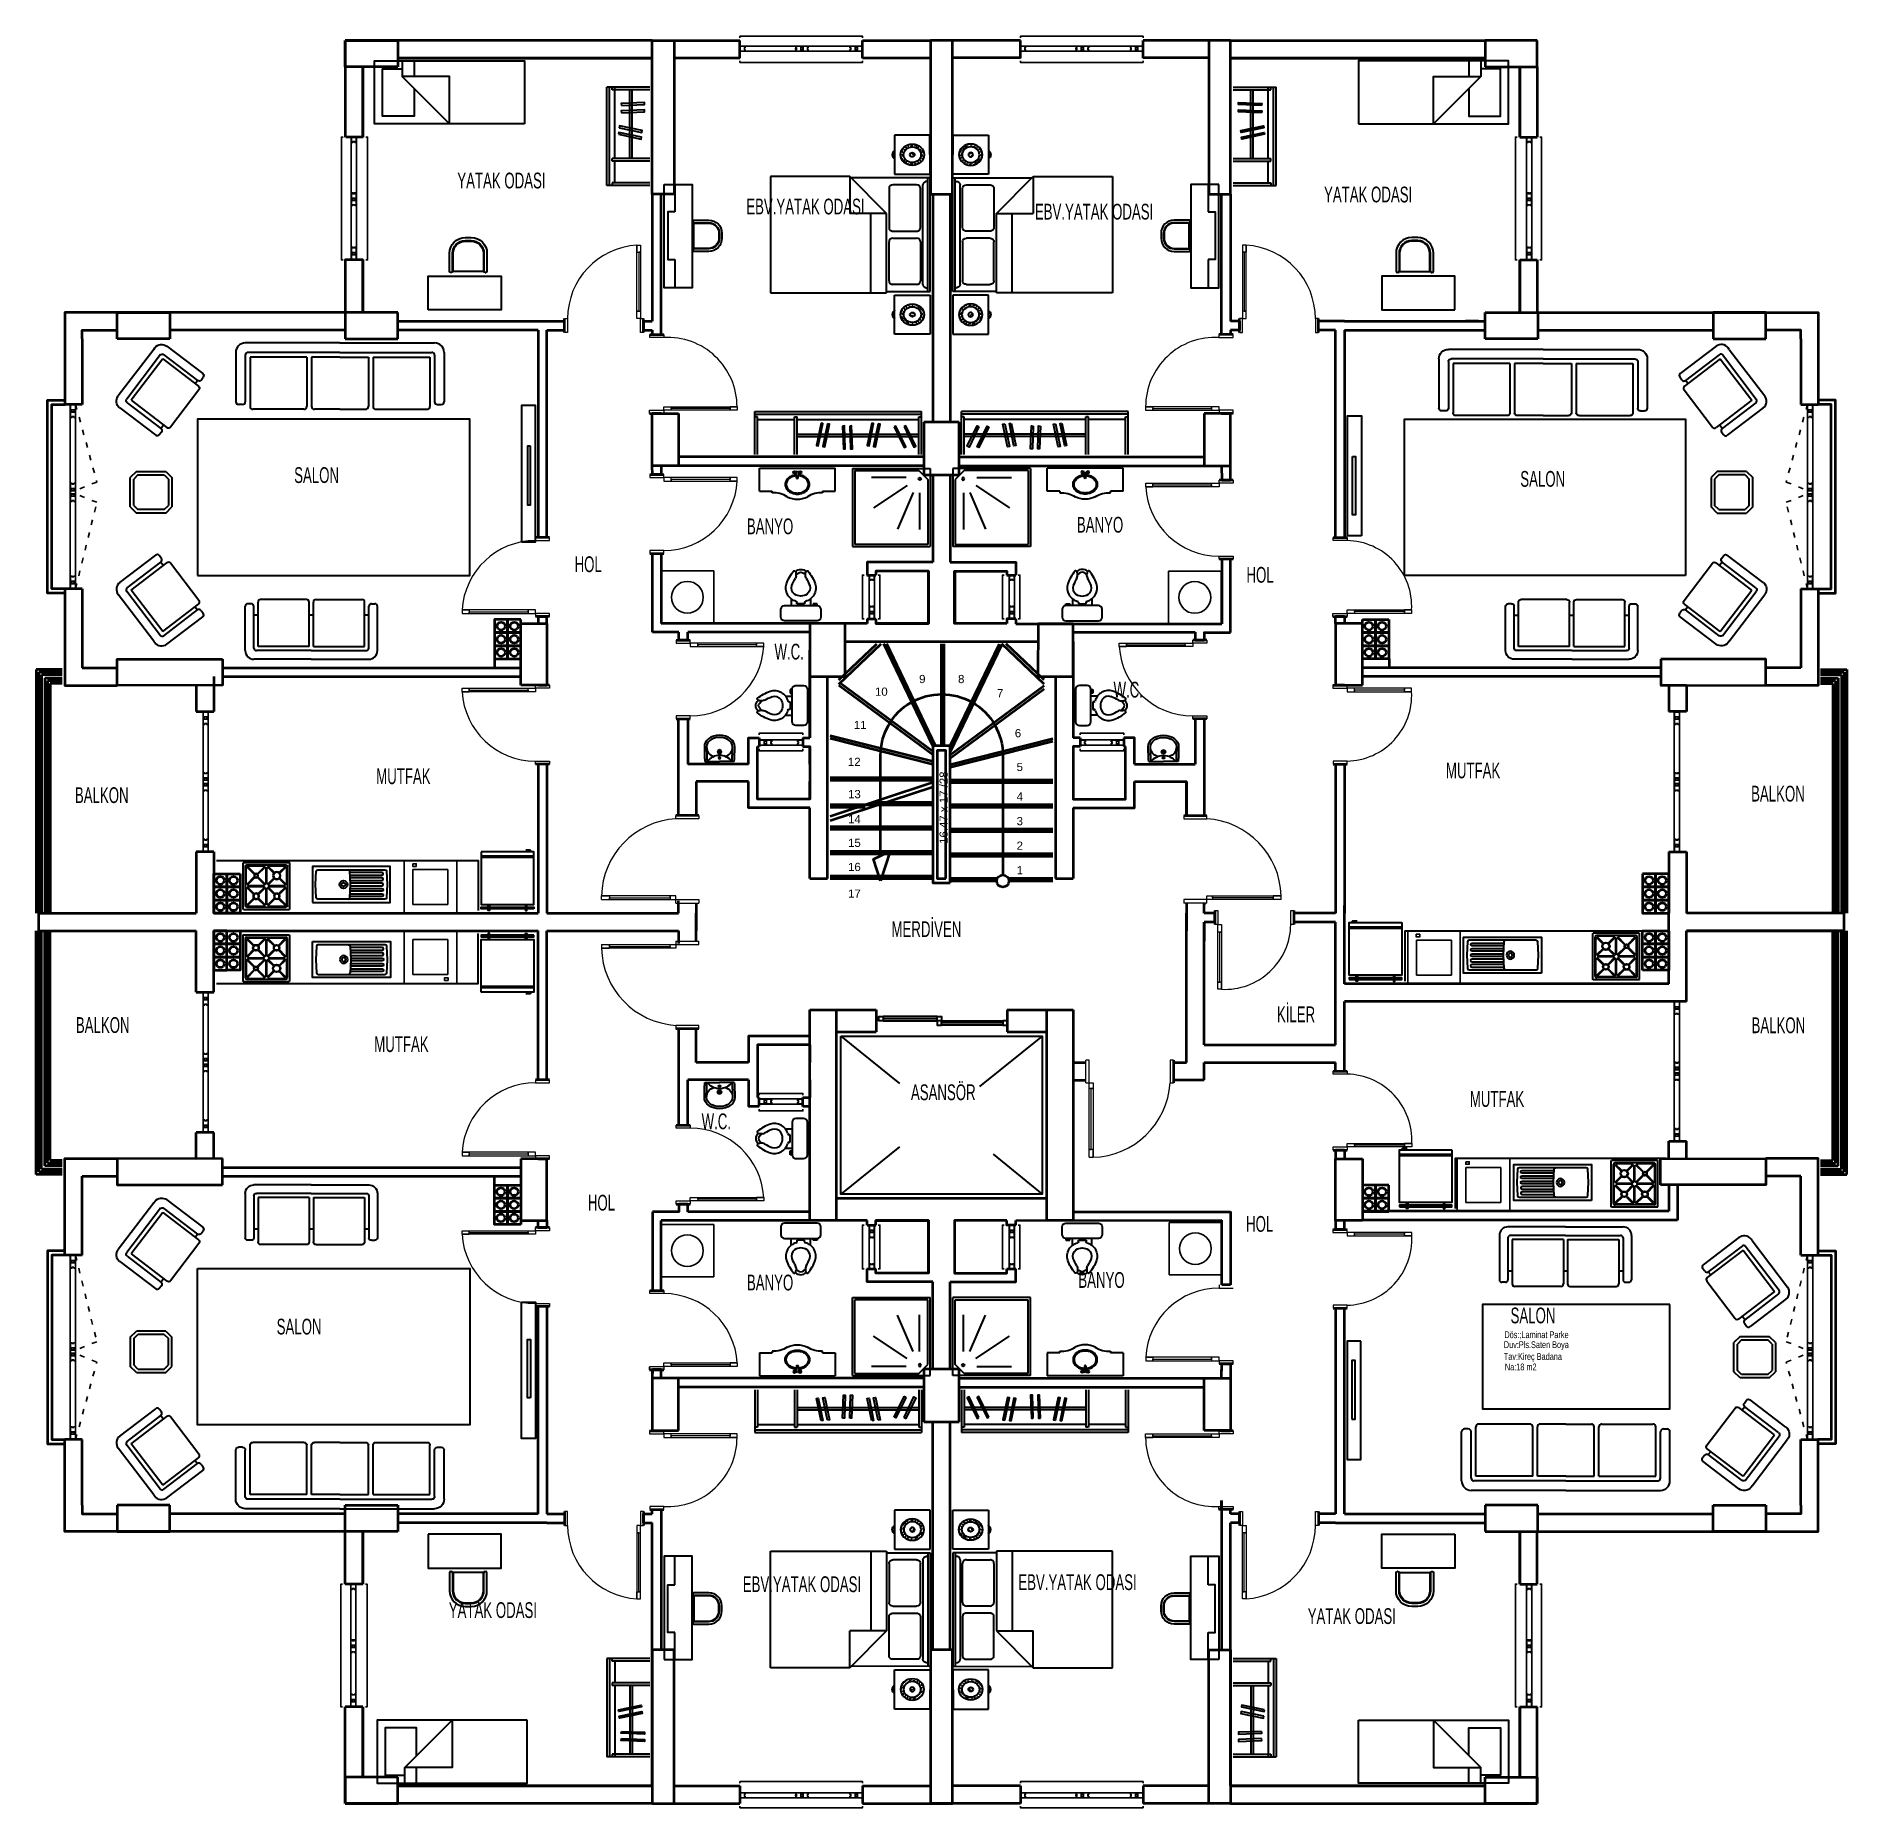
# Model space of a CAD drawing. Header units: millimetres. Extents: x 43 to 2108, y 36 to 2056.
import ezdxf

# ---------------------------------------------------------------- set-up
doc = ezdxf.new("R2010")
doc.units = ezdxf.units.MM
doc.linetypes.add('ACAD_ISO03W100', pattern=[30, 12, -18])
doc.layers.add('14_ISLAK_MEKAN_TEFRİŞ', color=134, linetype='Continuous')
for name, color, linetype, lineweight in [('duvar_40', 45, 'Continuous', 40), ('PENC_25', 74, 'Continuous', 25), ('TEF', 145, 'Continuous', 30), ('yazı', 253, 'Continuous', 20)]:
    doc.layers.add(name, color=color, linetype=linetype, lineweight=lineweight)
doc.styles.add('ARIAL', font='Arial')
doc.styles.add('Kapı-pencere', font='Arial')
doc.styles.add('OL', font='Arial')

msp = doc.modelspace()

# ---------------------------------------------------------------- texts
at = {"layer": 'duvar_40', "linetype": 'ByBlock', "style": 'Kapı-pencere'}
for s, p in [('9', (1049.939755, 1318.668642)), ('8', (1094.341826, 1318.668642)), ('10', (999.571046, 1304.246033)), ('7', (1138.663037, 1302.434156)), ('11', (975.481728, 1266.302605)), ('6', (1159.0501, 1256.912624)), ('12', (968.721779, 1224.241896)), ('5', (1161.138342, 1218.419709)), ('13', (968.873435, 1187.434866)), ('4', (1161.138342, 1184.643887)), ('14', (968.873435, 1158.953535)), ('3', (1161.138342, 1156.643887)), ('15', (968.873435, 1131.916197)), ('2', (1161.138342, 1128.643887)), ('16', (968.873435, 1104.397529)), ('1', (1161.138342, 1100.643887)), ('17', (968.873435, 1073.99091))]:
    msp.add_text(s, height=9.333333, dxfattribs=at).set_placement(p)
msp.add_text('16.47 x 17 /28', height=9.333333, rotation=90, dxfattribs=at).set_placement((1082.547587, 1135.320728))
at = {"layer": 'yazı'}
for s, height, style, width, p in [('YATAK ODASI', 18, 'ARIAL', 0.6, (523.246104, 1882.736184, -6562.999728)), ('YATAK ODASI', 18, 'ARIAL', 0.6, (1511.740125, 1866.797753, -6562.999728)), ('EBV.YATAK ODASI', 18, 'ARIAL', 0.6, (852.789724, 1853.085474, -6562.999728)), ('EBV.YATAK ODASI', 18, 'ARIAL', 0.6, (1181.974814, 1847.23988, -6562.999728)), ('SALON', 18, 'ARIAL', 0.6, (337.175042, 1546.869286, -6562.999728)), ('SALON', 18, 'ARIAL', 0.6, (1735.556882, 1542.543956, -6562.999728)), ('BANYO', 18, 'ARIAL', 0.6, (1229.911307, 1490.240511, -6562.999728)), ('BANYO', 18, 'ARIAL', 0.6, (853.551426, 1488.388952, -6562.999728)), ('HOL', 18, 'ARIAL', 0.6, (656.996567, 1445.218982, -6562.999728)), ('HOL', 18, 'ARIAL', 0.6, (1423.31758, 1433.125246, -6562.999728)), ('W.C.', 18, 'ARIAL', 0.6, (885.008645, 1345.572344, -6562.999728)), ('W.C.', 18, 'ARIAL', 0.6, (1271.675763, 1302.203603, -6562.999728)), ('MUTFAK', 18, 'ARIAL', 0.6, (430.727421, 1203.484153)), ('MUTFAK', 18, 'ARIAL', 0.6, (1650.734341, 1210.093767)), ('BALKON', 18, 'ARIAL', 0.6, (87.125117, 1181.911653, -6562.999728)), ('BALKON', 18, 'ARIAL', 0.6, (1998.811063, 1183.630458, -6562.999728)), ('MERDİVEN', 18, 'ARIAL', 0.6, (1018.42197, 1029.144379, -6562.994446)), ('KİLER', 18, 'ARIAL', 0.6, (1457.995506, 931.983056, -6562.999728)), ('BALKON', 18, 'ARIAL', 0.6, (88.218995, 919.777424, -6562.999728)), ('BALKON', 18, 'ARIAL', 0.6, (1999.333311, 919.512984, -6562.999728)), ('MUTFAK', 18, 'ARIAL', 0.6, (428.485805, 898.009747)), ('ASANSÖR', 18, 'ARIAL', 0.6, (1040.603034, 843.128134)), ('MUTFAK', 18, 'ARIAL', 0.6, (1678.027359, 835.483364)), ('W.C.', 18, 'ARIAL', 0.6, (801.874639, 809.978123, -6562.999728)), ('HOL', 18, 'ARIAL', 0.6, (672.14661, 717.231354, -6562.999728)), ('HOL', 18, 'ARIAL', 0.6, (1422.79476, 693.019701, -6562.999728)), ('BANYO', 18, 'ARIAL', 0.6, (853.551426, 626.163007, -6562.999728)), ('BANYO', 18, 'ARIAL', 0.6, (1231.529672, 629.089537, -6562.999728)), ('SALON', 18, 'ARIAL', 0.6, (1724.484575, 588.651691, -6562.999728)), ('SALON', 18, 'ARIAL', 0.6, (317.199175, 575.946959, -6562.999728)), ('Dös:;Laminat Parke ', 7.8, 'OL', 0.7, (1717.449005, 571.792428, -6562.999728)), ('Duv:Pls.Saten Boya ', 7.8, 'OL', 0.7, (1716.794196, 560.433774, -6562.999728)), ('Tav:Kireç Badana ', 7.8, 'OL', 0.7, (1716.794196, 546.981039, -6562.999728)), ('Na:18 m2', 7.8, 'OL', 0.7, (1717.979772, 535.012001, -6562.999728)), ('EBV.YATAK ODASI', 18, 'ARIAL', 0.6, (848.813509, 282.212079, -6562.999728)), ('EBV.YATAK ODASI', 18, 'ARIAL', 0.6, (1163.087415, 284.537399, -6562.999728)), ('YATAK ODASI', 18, 'ARIAL', 0.6, (513.506328, 252.675543, -6562.999728)), ('YATAK ODASI', 18, 'ARIAL', 0.6, (1493.118735, 245.838008, -6562.999728))]:
    msp.add_text(s, height=height, dxfattribs=dict(at, style=style, width=width)).set_placement(p)

# ---------------------------------------------------------------- blocks, each defined once
blk = doc.blocks.new('1')
at = {"layer": 'TEF', "linetype": 'ByBlock', "flags": 128}
for points in [[(596.611186, 1479.83696), (612.452687, 1479.83696), (612.452687, 1635.194951), (596.611186, 1635.194951)], [(606.807043, 1588.919712), (603.217009, 1588.919712), (603.217009, 1522.092138), (606.807043, 1522.092138)]]:
    blk.add_lwpolyline(points, close=True, dxfattribs=at)
blk = doc.blocks.new('2')
at = {"layer": 'TEF', "linetype": 'ByBlock', "flags": 128}
for points in [[(596.611186, 612.660234), (612.452687, 612.660234), (612.452687, 457.302242), (596.611186, 457.302242)], [(606.807043, 503.577482), (603.217009, 503.577482), (603.217009, 570.405056), (606.807043, 570.405056)]]:
    blk.add_lwpolyline(points, close=True, dxfattribs=at)
blk = doc.blocks.new('3')
at = {"layer": 'TEF', "linetype": 'ByBlock', "flags": 128}
for points in [[(1553.783043, 568.252156), (1537.941542, 568.252156), (1537.941542, 433.284707), (1553.783043, 433.284707)], [(1543.587186, 479.559946), (1547.17722, 479.559946), (1547.17722, 546.38752), (1543.587186, 546.38752)]]:
    blk.add_lwpolyline(points, close=True, dxfattribs=at)
blk = doc.blocks.new('4')
at = {"layer": 'TEF', "linetype": 'ByBlock', "flags": 128}
for points in [[(1554.294188, 1486.494652), (1538.452687, 1486.494652), (1538.452687, 1623.462674), (1554.294188, 1623.462674)], [(1544.098331, 1577.187435), (1547.688365, 1577.187435), (1547.688365, 1510.359861), (1544.098331, 1510.359861)]]:
    blk.add_lwpolyline(points, close=True, dxfattribs=at)
blk = doc.blocks.new('b1')
at = {"layer": 'duvar_40', "linetype": 'ByBlock', "flags": 128}
for points in [[(845.520179, 2031.277561), (845.520179, 2051.277561)], [(985.520179, 2031.277561), (985.520179, 2051.277561)]]:
    blk.add_lwpolyline(points, dxfattribs=at)
at = {"layer": 'PENC_25'}
for p, q in [((851.495402, 2045.069079), (970.98118, 2045.069079)), ((970.98118, 2039.069076), (851.495402, 2039.069076))]:
    blk.add_line(p, q, dxfattribs=at)
at = {"layer": 'PENC_25', "flags": 128}
for points in [[(985.520179, 2054.277561), (985.520179, 2056.277561), (845.520179, 2056.277561), (845.520179, 2054.277561)], [(985.520179, 2028.277561), (985.520179, 2026.360595), (845.520179, 2026.360595), (845.520179, 2028.277561)]]:
    blk.add_lwpolyline(points, dxfattribs=at)
for points in [[(845.520179, 2045.069079), (845.520179, 2039.069076), (845.520179, 2039.069076)], [(851.495402, 2039.069076), (845.520179, 2039.069076), (845.520179, 2045.069079), (851.495402, 2045.069079), (851.495402, 2043.069078), (850.795402, 2043.069078), (850.795402, 2041.069078), (851.495402, 2041.069078)], [(851.295402, 2039.269076), (845.695399, 2039.269076), (845.695399, 2044.869079), (851.295402, 2044.869079), (851.295402, 2043.269078), (850.595402, 2043.269078), (850.595402, 2040.869078), (851.295402, 2040.869078)], [(909.157531, 2039.069076), (917.157535, 2039.069076), (917.157535, 2040.569078), (915.157534, 2040.569078), (915.157534, 2045.069079), (909.157531, 2045.069079), (909.157531, 2043.069078), (909.857531, 2043.069078), (909.857531, 2041.069078), (909.157531, 2041.069078)], [(909.357531, 2039.269076), (916.957535, 2039.269076), (916.957535, 2040.369078), (914.957534, 2040.369078), (914.957534, 2044.869079), (909.357531, 2044.869079), (909.357531, 2043.269078), (910.057531, 2043.269078), (910.057531, 2040.869078), (909.357531, 2040.869078)], [(923.457537, 2045.069079), (915.457534, 2045.069079), (915.457534, 2043.569078), (917.457535, 2043.569078), (917.457535, 2039.069076), (923.457537, 2039.069076), (923.457537, 2041.069078), (922.757537, 2041.069078), (922.757537, 2043.069078), (923.457537, 2043.069078)], [(923.257537, 2044.869079), (915.657534, 2044.869079), (915.657534, 2043.769078), (917.657535, 2043.769078), (917.657535, 2039.269076), (923.257537, 2039.269076), (923.257537, 2040.869078), (922.557537, 2040.869078), (922.557537, 2043.269078), (923.257537, 2043.269078)], [(970.98118, 2045.069079), (979.195397, 2045.069079), (979.195397, 2043.569078), (977.195396, 2043.569078), (977.195396, 2039.069076), (970.98118, 2039.069076), (970.98118, 2041.069078), (971.68118, 2041.069078), (971.68118, 2043.069078), (970.98118, 2043.069078)], [(971.18118, 2044.869079), (978.995397, 2044.869079), (978.995397, 2043.769078), (976.995396, 2043.769078), (976.995396, 2039.269076), (971.18118, 2039.269076), (971.18118, 2040.869078), (971.88118, 2040.869078), (971.88118, 2043.269078), (971.18118, 2043.269078)], [(985.520179, 2039.069076), (977.495396, 2039.069076), (977.495396, 2040.569078), (979.495397, 2040.569078), (979.495397, 2045.069079), (985.520179, 2045.069079), (985.520179, 2042.069078)], [(985.095399, 2039.269076), (977.695396, 2039.269076), (977.695396, 2040.369078), (979.695397, 2040.369078), (979.695397, 2044.869079), (985.095399, 2044.869079), (985.095399, 2043.269078), (985.095399, 2040.869078)], [(985.520179, 2045.069079), (985.520179, 2039.069076)], [(908.957531, 2042.569078), (909.857531, 2042.569078), (909.857531, 2041.569078), (908.957531, 2041.569078)]]:
    blk.add_lwpolyline(points, close=True, dxfattribs=at)
blk = doc.blocks.new('b2')
at = {"layer": 'duvar_40', "linetype": 'ByBlock', "flags": 128}
for points in [[(1165.385195, 2031.277561), (1165.385195, 2051.277561)], [(1305.385195, 2031.277561), (1305.385195, 2051.277561)]]:
    blk.add_lwpolyline(points, dxfattribs=at)
at = {"layer": 'PENC_25'}
for p, q in [((1171.360417, 2045.069079), (1290.846195, 2045.069079)), ((1290.846195, 2039.069076), (1171.360417, 2039.069076))]:
    blk.add_line(p, q, dxfattribs=at)
at = {"layer": 'PENC_25', "flags": 128}
for points in [[(1305.385195, 2054.277561), (1305.385195, 2056.277561), (1165.385195, 2056.277561), (1165.385195, 2054.277561)], [(1305.385195, 2028.277561), (1305.385195, 2026.360595), (1165.385195, 2026.360595), (1165.385195, 2028.277561)]]:
    blk.add_lwpolyline(points, dxfattribs=at)
for points in [[(1165.385195, 2045.069079), (1165.385195, 2039.069076), (1165.385195, 2039.069076)], [(1171.360417, 2039.069076), (1165.385195, 2039.069076), (1165.385195, 2045.069079), (1171.360417, 2045.069079), (1171.360417, 2043.069078), (1170.660417, 2043.069078), (1170.660417, 2041.069078), (1171.360417, 2041.069078)], [(1171.160417, 2039.269076), (1165.560414, 2039.269076), (1165.560414, 2044.869079), (1171.160417, 2044.869079), (1171.160417, 2043.269078), (1170.460417, 2043.269078), (1170.460417, 2040.869078), (1171.160417, 2040.869078)], [(1229.022547, 2039.069076), (1237.02255, 2039.069076), (1237.02255, 2040.569078), (1235.022549, 2040.569078), (1235.022549, 2045.069079), (1229.022547, 2045.069079), (1229.022547, 2043.069078), (1229.722547, 2043.069078), (1229.722547, 2041.069078), (1229.022547, 2041.069078)], [(1229.222547, 2039.269076), (1236.82255, 2039.269076), (1236.82255, 2040.369078), (1234.822549, 2040.369078), (1234.822549, 2044.869079), (1229.222547, 2044.869079), (1229.222547, 2043.269078), (1229.922547, 2043.269078), (1229.922547, 2040.869078), (1229.222547, 2040.869078)], [(1243.322552, 2045.069079), (1235.322549, 2045.069079), (1235.322549, 2043.569078), (1237.32255, 2043.569078), (1237.32255, 2039.069076), (1243.322552, 2039.069076), (1243.322552, 2041.069078), (1242.622552, 2041.069078), (1242.622552, 2043.069078), (1243.322552, 2043.069078)], [(1243.122552, 2044.869079), (1235.522549, 2044.869079), (1235.522549, 2043.769078), (1237.52255, 2043.769078), (1237.52255, 2039.269076), (1243.122552, 2039.269076), (1243.122552, 2040.869078), (1242.422552, 2040.869078), (1242.422552, 2043.269078), (1243.122552, 2043.269078)], [(1290.846195, 2045.069079), (1299.060413, 2045.069079), (1299.060413, 2043.569078), (1297.060411, 2043.569078), (1297.060411, 2039.069076), (1290.846195, 2039.069076), (1290.846195, 2041.069078), (1291.546195, 2041.069078), (1291.546195, 2043.069078), (1290.846195, 2043.069078)], [(1291.046195, 2044.869079), (1298.860413, 2044.869079), (1298.860413, 2043.769078), (1296.860411, 2043.769078), (1296.860411, 2039.269076), (1291.046195, 2039.269076), (1291.046195, 2040.869078), (1291.746195, 2040.869078), (1291.746195, 2043.269078), (1291.046195, 2043.269078)], [(1305.385195, 2039.069076), (1297.360411, 2039.069076), (1297.360411, 2040.569078), (1299.360413, 2040.569078), (1299.360413, 2045.069079), (1305.385195, 2045.069079), (1305.385195, 2042.069078)], [(1304.960415, 2039.269076), (1297.560411, 2039.269076), (1297.560411, 2040.369078), (1299.560413, 2040.369078), (1299.560413, 2044.869079), (1304.960415, 2044.869079), (1304.960415, 2043.269078), (1304.960415, 2040.869078)], [(1305.385195, 2045.069079), (1305.385195, 2039.069076)], [(1228.822547, 2042.569078), (1229.722547, 2042.569078), (1229.722547, 2041.569078), (1228.822547, 2041.569078)]]:
    blk.add_lwpolyline(points, close=True, dxfattribs=at)
blk = doc.blocks.new('b3')
at = {"layer": 'duvar_40', "linetype": 'ByBlock', "flags": 128}
for points in [[(1734.941593, 1941.219633), (1754.941593, 1941.219633)], [(1734.941593, 1801.219633), (1754.941593, 1801.219633)]]:
    blk.add_lwpolyline(points, dxfattribs=at)
at = {"layer": 'PENC_25'}
for p, q in [((1742.733108, 1815.758632), (1742.733108, 1935.24441)), ((1748.733111, 1935.24441), (1748.733111, 1815.758632))]:
    blk.add_line(p, q, dxfattribs=at)
at = {"layer": 'PENC_25', "flags": 128}
for points in [[(1731.941593, 1801.219633), (1730.024626, 1801.219633), (1730.024626, 1941.219633), (1731.941593, 1941.219633)], [(1757.941593, 1801.219633), (1759.941593, 1801.219633), (1759.941593, 1941.219633), (1757.941593, 1941.219633)]]:
    blk.add_lwpolyline(points, dxfattribs=at)
for points in [[(1748.733111, 1941.219633), (1742.733108, 1941.219633), (1742.733108, 1941.219633)], [(1742.733108, 1935.24441), (1742.733108, 1941.219633), (1748.733111, 1941.219633), (1748.733111, 1935.24441), (1746.73311, 1935.24441), (1746.73311, 1935.94441), (1744.73311, 1935.94441), (1744.73311, 1935.24441)], [(1742.933108, 1935.44441), (1742.933108, 1941.044413), (1748.533111, 1941.044413), (1748.533111, 1935.44441), (1746.93311, 1935.44441), (1746.93311, 1936.14441), (1744.53311, 1936.14441), (1744.53311, 1935.44441)], [(1742.733108, 1877.58228), (1742.733108, 1869.582277), (1744.23311, 1869.582277), (1744.23311, 1871.582278), (1748.733111, 1871.582278), (1748.733111, 1877.58228), (1746.73311, 1877.58228), (1746.73311, 1876.88228), (1744.73311, 1876.88228), (1744.73311, 1877.58228)], [(1748.733111, 1863.282275), (1748.733111, 1871.282278), (1747.23311, 1871.282278), (1747.23311, 1869.282277), (1742.733108, 1869.282277), (1742.733108, 1863.282275), (1744.73311, 1863.282275), (1744.73311, 1863.982275), (1746.73311, 1863.982275), (1746.73311, 1863.282275)], [(1742.933108, 1877.38228), (1742.933108, 1869.782277), (1744.03311, 1869.782277), (1744.03311, 1871.782278), (1748.533111, 1871.782278), (1748.533111, 1877.38228), (1746.93311, 1877.38228), (1746.93311, 1876.68228), (1744.53311, 1876.68228), (1744.53311, 1877.38228)], [(1748.533111, 1863.482275), (1748.533111, 1871.082278), (1747.43311, 1871.082278), (1747.43311, 1869.082277), (1742.933108, 1869.082277), (1742.933108, 1863.482275), (1744.53311, 1863.482275), (1744.53311, 1864.182275), (1746.93311, 1864.182275), (1746.93311, 1863.482275)], [(1746.23311, 1877.78228), (1746.23311, 1876.88228), (1745.23311, 1876.88228), (1745.23311, 1877.78228)], [(1748.733111, 1815.758632), (1748.733111, 1807.544415), (1747.23311, 1807.544415), (1747.23311, 1809.544416), (1742.733108, 1809.544416), (1742.733108, 1815.758632), (1744.73311, 1815.758632), (1744.73311, 1815.058632), (1746.73311, 1815.058632), (1746.73311, 1815.758632)], [(1742.733108, 1801.219633), (1742.733108, 1809.244416), (1744.23311, 1809.244416), (1744.23311, 1807.244415), (1748.733111, 1807.244415), (1748.733111, 1801.219633), (1745.73311, 1801.219633)], [(1748.733111, 1801.219633), (1742.733108, 1801.219633)], [(1748.533111, 1815.558632), (1748.533111, 1807.744415), (1747.43311, 1807.744415), (1747.43311, 1809.744416), (1742.933108, 1809.744416), (1742.933108, 1815.558632), (1744.53311, 1815.558632), (1744.53311, 1814.858632), (1746.93311, 1814.858632), (1746.93311, 1815.558632)], [(1742.933108, 1801.644412), (1742.933108, 1809.044416), (1744.03311, 1809.044416), (1744.03311, 1807.044415), (1748.533111, 1807.044415), (1748.533111, 1801.644412), (1746.93311, 1801.644412), (1744.53311, 1801.644412)]]:
    blk.add_lwpolyline(points, close=True, dxfattribs=at)
blk = doc.blocks.new('b4')
at = {"layer": 'duvar_40', "linetype": 'ByBlock'}
for p, q in [((2055.452816, 1636.219633), (2075.452816, 1636.219633)), ((2055.452816, 1426.219633), (2075.452816, 1426.219633))]:
    blk.add_line(p, q, dxfattribs=at)
at = {"layer": 'duvar_40', "linetype": 'ByBlock', "flags": 128}
for points in [[(2074.941593, 1421.219633), (2094.941593, 1421.219633), (2094.941593, 1641.219633), (2074.941593, 1641.219633)], [(2074.941593, 1426.219633), (2089.941593, 1426.219633), (2089.941593, 1636.219633), (2074.941593, 1636.219633)]]:
    blk.add_lwpolyline(points, dxfattribs=at)
at = {"layer": 'PENC_25', "linetype": 'ACAD_ISO03W100', "ltscale": 0.5}
for p, q in [((2063.082042, 1636.389279), (2038.766856, 1547.977061)), ((2038.766856, 1547.977061), (2063.082042, 1538.38928)), ((2038.766856, 1524.801497), (2063.082042, 1534.389278)), ((2063.082042, 1426.389279), (2038.766856, 1524.801497))]:
    blk.add_line(p, q, dxfattribs=at)
at = {"layer": 'PENC_25'}
for p, q in [((2069.082034, 1636.219621), (2063.082031, 1636.219621)), ((2063.082031, 1636.219621), (2063.082031, 1636.219621)), ((2063.082031, 1636.219621), (2069.082034, 1636.219621)), ((2063.082031, 1636.219621), (2063.082031, 1628.194838)), ((2066.082032, 1636.219621), (2063.082031, 1636.219621)), ((2063.282031, 1635.794841), (2063.282031, 1628.394838)), ((2064.882032, 1635.794841), (2063.282031, 1635.794841)), ((2067.282032, 1635.794841), (2064.882032, 1635.794841)), ((2064.882032, 1635.794841), (2064.882032, 1635.794841)), ((2069.082034, 1636.219621), (2066.082032, 1636.219621)), ((2066.082032, 1636.219621), (2066.082032, 1636.219621)), ((2066.082032, 1636.219621), (2066.082032, 1636.219621)), ((2066.082032, 1636.219621), (2066.082032, 1636.219621)), ((2068.882034, 1635.794841), (2067.282032, 1635.794841)), ((2067.282032, 1635.794841), (2067.282032, 1635.794841)), ((2068.882034, 1630.394839), (2068.882034, 1635.794841)), ((2069.082034, 1636.219621), (2069.082034, 1636.219621)), ((2069.082034, 1630.194839), (2069.082034, 1636.219621)), ((2063.082031, 1628.194838), (2064.582032, 1628.194838)), ((2067.582032, 1627.894838), (2063.082031, 1627.894838)), ((2063.082031, 1627.894838), (2063.082031, 1621.680622)), ((2063.082031, 1621.680622), (2065.082032, 1621.680622)), ((2063.082031, 1621.680622), (2063.082031, 1536.219621)), ((2063.282031, 1628.394838), (2064.382032, 1628.394838)), ((2067.782032, 1627.694838), (2063.282031, 1627.694838)), ((2063.282031, 1627.694838), (2063.282031, 1621.880622)), ((2063.282031, 1621.880622), (2064.882032, 1621.880622)), ((2064.382032, 1628.394838), (2064.382032, 1630.394839)), ((2064.382032, 1630.394839), (2068.882034, 1630.394839)), ((2064.582032, 1628.194838), (2064.582032, 1630.194839)), ((2064.582032, 1630.194839), (2069.082034, 1630.194839)), ((2064.882032, 1621.880622), (2064.882032, 1622.580622)), ((2064.882032, 1622.580622), (2067.282032, 1622.580622)), ((2065.082032, 1621.680622), (2065.082032, 1622.380622)), ((2065.082032, 1622.380622), (2067.082032, 1622.380622)), ((2067.082032, 1622.380622), (2067.082032, 1621.680622)), ((2067.082032, 1621.680622), (2069.082034, 1621.680622)), ((2067.282032, 1622.580622), (2067.282032, 1621.880622)), ((2067.282032, 1621.880622), (2068.882034, 1621.880622)), ((2069.082034, 1629.894839), (2067.582032, 1629.894839)), ((2067.582032, 1629.894839), (2067.582032, 1627.894838)), ((2068.882034, 1629.694839), (2067.782032, 1629.694839)), ((2067.782032, 1629.694839), (2067.782032, 1627.694838)), ((2068.882034, 1621.880622), (2068.882034, 1629.694839)), ((2069.082034, 1621.680622), (2069.082034, 1629.894839)), ((2069.082034, 1536.219621), (2069.082034, 1621.680622)), ((2063.082031, 1540.519623), (2063.082031, 1546.519625)), ((2063.082031, 1546.519625), (2065.082032, 1546.519625)), ((2067.582032, 1540.519623), (2063.082031, 1540.519623)), ((2063.082031, 1536.219621), (2063.082031, 1540.219623)), ((2063.082031, 1540.219623), (2064.582032, 1540.219623)), ((2063.082031, 1536.219621), (2063.082031, 1532.219619)), ((2063.082031, 1440.75862), (2063.082031, 1536.219621)), ((2063.082031, 1532.219619), (2064.582032, 1532.219619)), ((2067.582032, 1531.919619), (2063.082031, 1531.919619)), ((2063.082031, 1531.919619), (2063.082031, 1525.919617)), ((2063.282031, 1540.719623), (2063.282031, 1546.319625)), ((2063.282031, 1546.319625), (2064.882032, 1546.319625)), ((2067.782032, 1540.719623), (2063.282031, 1540.719623)), ((2063.282031, 1536.219621), (2063.282031, 1540.019623)), ((2063.282031, 1540.019623), (2064.382032, 1540.019623)), ((2063.282031, 1536.219621), (2063.282031, 1532.419619)), ((2063.282031, 1532.419619), (2064.382032, 1532.419619)), ((2067.782032, 1531.719619), (2063.282031, 1531.719619)), ((2063.282031, 1531.719619), (2063.282031, 1526.119617)), ((2064.382032, 1540.019623), (2064.382032, 1538.019622)), ((2064.382032, 1538.019622), (2068.882034, 1538.019622)), ((2064.382032, 1532.419619), (2064.382032, 1534.41962)), ((2064.382032, 1534.41962), (2068.882034, 1534.41962)), ((2064.582032, 1540.219623), (2064.582032, 1538.219622)), ((2064.582032, 1538.219622), (2069.082034, 1538.219622)), ((2064.582032, 1532.219619), (2064.582032, 1534.21962)), ((2064.582032, 1534.21962), (2069.082034, 1534.21962)), ((2064.882032, 1546.319625), (2064.882032, 1545.619625)), ((2064.882032, 1545.619625), (2067.282032, 1545.619625)), ((2065.082032, 1546.519625), (2065.082032, 1545.819625)), ((2065.082032, 1545.819625), (2067.082032, 1545.819625)), ((2067.082032, 1545.819625), (2067.082032, 1546.519625)), ((2067.082032, 1546.519625), (2069.082034, 1546.519625)), ((2067.282032, 1545.619625), (2067.282032, 1546.319625)), ((2067.282032, 1546.319625), (2068.882034, 1546.319625)), ((2067.582032, 1538.519622), (2067.582032, 1540.519623)), ((2069.082034, 1538.519622), (2067.582032, 1538.519622)), ((2069.082034, 1533.91962), (2067.582032, 1533.91962)), ((2067.582032, 1533.91962), (2067.582032, 1531.919619)), ((2067.782032, 1538.719622), (2067.782032, 1540.719623)), ((2068.882034, 1538.719622), (2067.782032, 1538.719622)), ((2068.882034, 1533.71962), (2067.782032, 1533.71962)), ((2067.782032, 1533.71962), (2067.782032, 1531.719619)), ((2068.882034, 1546.319625), (2068.882034, 1538.719622)), ((2068.882034, 1538.019622), (2068.882034, 1536.219621)), ((2068.882034, 1534.41962), (2068.882034, 1536.219621)), ((2068.882034, 1526.119617), (2068.882034, 1533.71962)), ((2069.082034, 1546.519625), (2069.082034, 1538.519622)), ((2069.082034, 1538.219622), (2069.082034, 1536.219621)), ((2069.082034, 1534.21962), (2069.082034, 1536.219621)), ((2069.082034, 1536.219621), (2069.082034, 1440.75862)), ((2069.082034, 1525.919617), (2069.082034, 1533.91962)), ((2063.082031, 1525.919617), (2065.082032, 1525.919617)), ((2063.282031, 1526.119617), (2064.882032, 1526.119617)), ((2064.882032, 1526.119617), (2064.882032, 1526.819617)), ((2064.882032, 1526.819617), (2067.282032, 1526.819617)), ((2065.082032, 1525.919617), (2065.082032, 1526.619617)), ((2065.082032, 1526.619617), (2067.082032, 1526.619617)), ((2067.082032, 1526.619617), (2067.082032, 1525.919617)), ((2067.082032, 1525.919617), (2069.082034, 1525.919617)), ((2067.282032, 1526.819617), (2067.282032, 1526.119617)), ((2067.282032, 1526.119617), (2068.882034, 1526.119617)), ((2063.082031, 1434.544404), (2063.082031, 1440.75862)), ((2063.082031, 1440.75862), (2065.082032, 1440.75862)), ((2067.582032, 1434.544404), (2063.082031, 1434.544404)), ((2063.082031, 1426.219621), (2063.082031, 1434.244404)), ((2063.082031, 1434.244404), (2064.582032, 1434.244404)), ((2069.082034, 1426.219621), (2063.082031, 1426.219621)), ((2063.082031, 1426.219621), (2063.082031, 1426.219621)), ((2063.082031, 1426.219621), (2069.082034, 1426.219621)), ((2066.082032, 1426.219621), (2063.082031, 1426.219621)), ((2063.282031, 1434.744404), (2063.282031, 1440.55862)), ((2063.282031, 1440.55862), (2064.882032, 1440.55862)), ((2067.782032, 1434.744404), (2063.282031, 1434.744404)), ((2063.282031, 1426.644401), (2063.282031, 1434.044404)), ((2063.282031, 1434.044404), (2064.382032, 1434.044404)), ((2064.882032, 1426.644401), (2063.282031, 1426.644401)), ((2064.382032, 1434.044404), (2064.382032, 1432.044403)), ((2064.382032, 1432.044403), (2068.882034, 1432.044403)), ((2064.582032, 1434.244404), (2064.582032, 1432.244403)), ((2064.582032, 1432.244403), (2069.082034, 1432.244403)), ((2064.882032, 1440.55862), (2064.882032, 1439.85862)), ((2064.882032, 1439.85862), (2067.282032, 1439.85862)), ((2067.282032, 1426.644401), (2064.882032, 1426.644401)), ((2064.882032, 1426.644401), (2064.882032, 1426.644401)), ((2065.082032, 1440.75862), (2065.082032, 1440.05862)), ((2065.082032, 1440.05862), (2067.082032, 1440.05862)), ((2069.082034, 1426.219621), (2066.082032, 1426.219621)), ((2066.082032, 1426.219621), (2066.082032, 1426.219621)), ((2066.082032, 1426.219621), (2066.082032, 1426.219621)), ((2066.082032, 1426.219621), (2066.082032, 1426.219621)), ((2067.082032, 1440.05862), (2067.082032, 1440.75862)), ((2067.082032, 1440.75862), (2069.082034, 1440.75862)), ((2067.282032, 1439.85862), (2067.282032, 1440.55862)), ((2067.282032, 1440.55862), (2068.882034, 1440.55862)), ((2068.882034, 1426.644401), (2067.282032, 1426.644401)), ((2067.282032, 1426.644401), (2067.282032, 1426.644401)), ((2067.582032, 1432.544403), (2067.582032, 1434.544404)), ((2069.082034, 1432.544403), (2067.582032, 1432.544403)), ((2067.782032, 1432.744403), (2067.782032, 1434.744404)), ((2068.882034, 1432.744403), (2067.782032, 1432.744403)), ((2068.882034, 1440.55862), (2068.882034, 1432.744403)), ((2068.882034, 1432.044403), (2068.882034, 1426.644401)), ((2069.082034, 1440.75862), (2069.082034, 1432.544403)), ((2069.082034, 1432.244403), (2069.082034, 1426.219621)), ((2069.082034, 1426.219621), (2069.082034, 1426.219621))]:
    blk.add_line(p, q, dxfattribs=at)
blk = doc.blocks.new('b5')
at = {"layer": 'duvar_40', "linetype": 'ByBlock'}
for p, q in [((1924.963781, 1286.234099), (1904.963781, 1286.234099)), ((1904.963781, 1126.234099), (1924.963781, 1126.234099))]:
    blk.add_line(p, q, dxfattribs=at)
at = {"layer": 'PENC_25'}
for p, q in [((1911.201429, 1271.525426), (1911.201429, 1206.064425)), ((1917.201433, 1206.064425), (1917.201433, 1271.525426)), ((1911.201429, 1140.603425), (1911.201429, 1206.064425)), ((1917.201433, 1206.064425), (1917.201433, 1140.603425))]:
    blk.add_line(p, q, dxfattribs=at)
at = {"layer": 'PENC_25', "flags": 128}
for points in [[(1917.201433, 1286.064425), (1917.201433, 1286.064425), (1911.201429, 1286.064425), (1911.201429, 1286.064425)], [(1911.201429, 1286.064425), (1911.201429, 1278.039642), (1912.701431, 1278.039642), (1912.701431, 1280.039643), (1917.201433, 1280.039643), (1917.201433, 1286.064425), (1914.201431, 1286.064425)], [(1917.201433, 1271.525426), (1917.201433, 1279.739643), (1915.701431, 1279.739643), (1915.701431, 1277.739642), (1911.201429, 1277.739642), (1911.201429, 1271.525426), (1913.201431, 1271.525426), (1913.201431, 1272.225426), (1915.201431, 1272.225426), (1915.201431, 1271.525426)], [(1917.001433, 1271.725426), (1917.001433, 1279.539643), (1915.901431, 1279.539643), (1915.901431, 1277.539642), (1911.401429, 1277.539642), (1911.401429, 1271.725426), (1913.001431, 1271.725426), (1913.001431, 1272.425426), (1915.401431, 1272.425426), (1915.401431, 1271.725426)], [(1917.201433, 1216.364429), (1917.201433, 1208.364426), (1915.701431, 1208.364426), (1915.701431, 1210.364427), (1911.201429, 1210.364427), (1911.201429, 1216.364429), (1913.201431, 1216.364429), (1913.201431, 1215.664429), (1915.201431, 1215.664429), (1915.201431, 1216.364429)], [(1917.201433, 1195.764421), (1917.201433, 1203.764425), (1915.701431, 1203.764425), (1915.701431, 1201.764424), (1911.201429, 1201.764424), (1911.201429, 1195.764421), (1913.201431, 1195.764421), (1913.201431, 1196.464421), (1915.201431, 1196.464421), (1915.201431, 1195.764421)], [(1917.001433, 1216.164429), (1917.001433, 1208.564426), (1915.901431, 1208.564426), (1915.901431, 1210.564427), (1911.401429, 1210.564427), (1911.401429, 1216.164429), (1913.001431, 1216.164429), (1913.001431, 1215.464429), (1915.401431, 1215.464429), (1915.401431, 1216.164429)], [(1917.001433, 1195.964421), (1917.001433, 1203.564425), (1915.901431, 1203.564425), (1915.901431, 1201.564424), (1911.401429, 1201.564424), (1911.401429, 1195.964421), (1913.001431, 1195.964421), (1913.001431, 1196.664421), (1915.401431, 1196.664421), (1915.401431, 1195.964421)], [(1917.201433, 1140.603425), (1917.201433, 1132.389207), (1915.701431, 1132.389207), (1915.701431, 1134.389208), (1911.201429, 1134.389208), (1911.201429, 1140.603425), (1913.201431, 1140.603425), (1913.201431, 1139.903425), (1915.201431, 1139.903425), (1915.201431, 1140.603425)], [(1917.001433, 1140.403425), (1917.001433, 1132.589207), (1915.901431, 1132.589207), (1915.901431, 1134.589208), (1911.401429, 1134.589208), (1911.401429, 1140.403425), (1913.001431, 1140.403425), (1913.001431, 1139.703425), (1915.401431, 1139.703425), (1915.401431, 1140.403425)], [(1911.201429, 1126.064425), (1911.201429, 1134.089208), (1912.701431, 1134.089208), (1912.701431, 1132.089207), (1917.201433, 1132.089207), (1917.201433, 1126.064425), (1914.201431, 1126.064425)], [(1917.201433, 1126.064425), (1917.201433, 1126.064425), (1911.201429, 1126.064425), (1911.201429, 1126.064425)], [(1911.401429, 1126.489205), (1911.401429, 1133.889208), (1912.501431, 1133.889208), (1912.501431, 1131.889207), (1917.001433, 1131.889207), (1917.001433, 1126.489205), (1915.401431, 1126.489205), (1913.001431, 1126.489205)]]:
    blk.add_lwpolyline(points, close=True, dxfattribs=at)
for points in [[(1917.001433, 1280.239643), (1917.001433, 1285.639645), (1915.401431, 1285.639645), (1913.001431, 1285.639645), (1911.401429, 1285.639645), (1911.401429, 1278.239642), (1912.501431, 1278.239642), (1912.501431, 1280.239643)], [(1917.001433, 1280.239643), (1912.501431, 1280.239643)], [(1911.201429, 1206.064425), (1911.201429, 1210.064427), (1912.701431, 1210.064427), (1912.701431, 1208.064426), (1917.201433, 1208.064426), (1917.201433, 1206.064425)], [(1911.201429, 1206.064425), (1911.201429, 1202.064424), (1912.701431, 1202.064424), (1912.701431, 1204.064425), (1917.201433, 1204.064425), (1917.201433, 1206.064425)], [(1911.401429, 1206.064425), (1911.401429, 1209.864427), (1912.501431, 1209.864427), (1912.501431, 1207.864426), (1917.001433, 1207.864426), (1917.001433, 1206.064425)], [(1911.401429, 1206.064425), (1911.401429, 1202.264424), (1912.501431, 1202.264424), (1912.501431, 1204.264425), (1917.001433, 1204.264425), (1917.001433, 1206.064425)]]:
    blk.add_lwpolyline(points, dxfattribs=at)
blk = doc.blocks.new('b6')
at = {"layer": 'duvar_40', "linetype": 'ByBlock'}
for p, q in [((1924.963781, 955.727218), (1904.963781, 955.727218)), ((1904.963781, 796.263095), (1924.963781, 796.263095))]:
    blk.add_line(p, q, dxfattribs=at)
at = {"layer": 'PENC_25'}
for p, q in [((1911.201429, 941.018546), (1911.201429, 876.093422)), ((1917.201433, 876.093422), (1917.201433, 941.018546)), ((1911.201429, 810.632421), (1911.201429, 876.093422)), ((1917.201433, 876.093422), (1917.201433, 810.632421))]:
    blk.add_line(p, q, dxfattribs=at)
at = {"layer": 'PENC_25', "flags": 128}
for points in [[(1917.201433, 955.557545), (1917.201433, 955.557545), (1911.201429, 955.557545), (1911.201429, 955.557545)], [(1911.201429, 955.557545), (1911.201429, 947.532762), (1912.701431, 947.532762), (1912.701431, 949.532763), (1917.201433, 949.532763), (1917.201433, 955.557545), (1914.201431, 955.557545)], [(1917.201433, 941.018546), (1917.201433, 949.232763), (1915.701431, 949.232763), (1915.701431, 947.232762), (1911.201429, 947.232762), (1911.201429, 941.018546), (1913.201431, 941.018546), (1913.201431, 941.718546), (1915.201431, 941.718546), (1915.201431, 941.018546)], [(1917.001433, 941.218546), (1917.001433, 949.032763), (1915.901431, 949.032763), (1915.901431, 947.032762), (1911.401429, 947.032762), (1911.401429, 941.218546), (1913.001431, 941.218546), (1913.001431, 941.918546), (1915.401431, 941.918546), (1915.401431, 941.218546)], [(1917.201433, 886.393426), (1917.201433, 878.393423), (1915.701431, 878.393423), (1915.701431, 880.393424), (1911.201429, 880.393424), (1911.201429, 886.393426), (1913.201431, 886.393426), (1913.201431, 885.693426), (1915.201431, 885.693426), (1915.201431, 886.393426)], [(1917.201433, 865.793418), (1917.201433, 873.793421), (1915.701431, 873.793421), (1915.701431, 871.79342), (1911.201429, 871.79342), (1911.201429, 865.793418), (1913.201431, 865.793418), (1913.201431, 866.493418), (1915.201431, 866.493418), (1915.201431, 865.793418)], [(1917.001433, 886.193426), (1917.001433, 878.593423), (1915.901431, 878.593423), (1915.901431, 880.593424), (1911.401429, 880.593424), (1911.401429, 886.193426), (1913.001431, 886.193426), (1913.001431, 885.493426), (1915.401431, 885.493426), (1915.401431, 886.193426)], [(1917.001433, 865.993418), (1917.001433, 873.593421), (1915.901431, 873.593421), (1915.901431, 871.59342), (1911.401429, 871.59342), (1911.401429, 865.993418), (1913.001431, 865.993418), (1913.001431, 866.693418), (1915.401431, 866.693418), (1915.401431, 865.993418)], [(1917.201433, 810.632421), (1917.201433, 802.418204), (1915.701431, 802.418204), (1915.701431, 804.418205), (1911.201429, 804.418205), (1911.201429, 810.632421), (1913.201431, 810.632421), (1913.201431, 809.932421), (1915.201431, 809.932421), (1915.201431, 810.632421)], [(1917.001433, 810.432421), (1917.001433, 802.618204), (1915.901431, 802.618204), (1915.901431, 804.618205), (1911.401429, 804.618205), (1911.401429, 810.432421), (1913.001431, 810.432421), (1913.001431, 809.732421), (1915.401431, 809.732421), (1915.401431, 810.432421)], [(1911.201429, 796.093422), (1911.201429, 804.118205), (1912.701431, 804.118205), (1912.701431, 802.118204), (1917.201433, 802.118204), (1917.201433, 796.093422), (1914.201431, 796.093422)], [(1917.201433, 796.093422), (1917.201433, 796.093422), (1911.201429, 796.093422), (1911.201429, 796.093422)], [(1911.401429, 796.518202), (1911.401429, 803.918205), (1912.501431, 803.918205), (1912.501431, 801.918204), (1917.001433, 801.918204), (1917.001433, 796.518202), (1915.401431, 796.518202), (1913.001431, 796.518202)]]:
    blk.add_lwpolyline(points, close=True, dxfattribs=at)
for points in [[(1917.001433, 949.732763), (1917.001433, 955.132765), (1915.401431, 955.132765), (1913.001431, 955.132765), (1911.401429, 955.132765), (1911.401429, 947.732762), (1912.501431, 947.732762), (1912.501431, 949.732763)], [(1917.001433, 949.732763), (1912.501431, 949.732763)], [(1911.201429, 876.093422), (1911.201429, 880.093424), (1912.701431, 880.093424), (1912.701431, 878.093423), (1917.201433, 878.093423), (1917.201433, 876.093422)], [(1911.201429, 876.093422), (1911.201429, 872.09342), (1912.701431, 872.09342), (1912.701431, 874.093421), (1917.201433, 874.093421), (1917.201433, 876.093422)], [(1911.401429, 876.093422), (1911.401429, 879.893424), (1912.501431, 879.893424), (1912.501431, 877.893423), (1917.001433, 877.893423), (1917.001433, 876.093422)], [(1911.401429, 876.093422), (1911.401429, 872.29342), (1912.501431, 872.29342), (1912.501431, 874.293421), (1917.001433, 874.293421), (1917.001433, 876.093422)]]:
    blk.add_lwpolyline(points, dxfattribs=at)
blk = doc.blocks.new('b7')
at = {"layer": 'duvar_40', "linetype": 'ByBlock'}
for p, q in [((2055.452816, 666.277561), (2075.452816, 666.277561)), ((2055.452816, 456.277561), (2075.452816, 456.277561))]:
    blk.add_line(p, q, dxfattribs=at)
at = {"layer": 'duvar_40', "linetype": 'ByBlock', "flags": 128}
for points in [[(2074.941593, 671.277561), (2094.941593, 671.277561), (2094.941593, 451.277561), (2074.941593, 451.277561)], [(2074.941593, 666.277561), (2089.941593, 666.277561), (2089.941593, 456.277561), (2074.941593, 456.277561)]]:
    blk.add_lwpolyline(points, dxfattribs=at)
at = {"layer": 'PENC_25', "linetype": 'ACAD_ISO03W100', "ltscale": 0.5}
for p, q in [((2063.082042, 666.107915), (2038.766856, 567.695697)), ((2038.766856, 567.695697), (2063.082042, 558.107916)), ((2038.766856, 544.520133), (2063.082042, 554.107914)), ((2063.082042, 456.107915), (2038.766856, 544.520133))]:
    blk.add_line(p, q, dxfattribs=at)
at = {"layer": 'PENC_25'}
for p, q in [((2069.082034, 666.277573), (2063.082031, 666.277573)), ((2063.082031, 666.277573), (2063.082031, 666.277573)), ((2063.082031, 666.277573), (2069.082034, 666.277573)), ((2063.082031, 666.277573), (2063.082031, 658.25279)), ((2066.082032, 666.277573), (2063.082031, 666.277573)), ((2063.282031, 665.852793), (2063.282031, 658.45279)), ((2064.882032, 665.852793), (2063.282031, 665.852793)), ((2067.282032, 665.852793), (2064.882032, 665.852793)), ((2064.882032, 665.852793), (2064.882032, 665.852793)), ((2069.082034, 666.277573), (2066.082032, 666.277573)), ((2066.082032, 666.277573), (2066.082032, 666.277573)), ((2066.082032, 666.277573), (2066.082032, 666.277573)), ((2066.082032, 666.277573), (2066.082032, 666.277573)), ((2068.882034, 665.852793), (2067.282032, 665.852793)), ((2067.282032, 665.852793), (2067.282032, 665.852793)), ((2068.882034, 660.452791), (2068.882034, 665.852793)), ((2069.082034, 666.277573), (2069.082034, 666.277573)), ((2069.082034, 660.252791), (2069.082034, 666.277573)), ((2063.082031, 658.25279), (2064.582032, 658.25279)), ((2067.582032, 657.95279), (2063.082031, 657.95279)), ((2063.082031, 657.95279), (2063.082031, 651.738573)), ((2063.082031, 651.738573), (2065.082032, 651.738573)), ((2063.082031, 651.738573), (2063.082031, 556.277573)), ((2063.282031, 658.45279), (2064.382032, 658.45279)), ((2067.782032, 657.75279), (2063.282031, 657.75279)), ((2063.282031, 657.75279), (2063.282031, 651.938573)), ((2063.282031, 651.938573), (2064.882032, 651.938573)), ((2064.382032, 658.45279), (2064.382032, 660.452791)), ((2064.382032, 660.452791), (2068.882034, 660.452791)), ((2064.582032, 658.25279), (2064.582032, 660.252791)), ((2064.582032, 660.252791), (2069.082034, 660.252791)), ((2064.882032, 651.938573), (2064.882032, 652.638573)), ((2064.882032, 652.638573), (2067.282032, 652.638573)), ((2065.082032, 651.738573), (2065.082032, 652.438573)), ((2065.082032, 652.438573), (2067.082032, 652.438573)), ((2067.082032, 652.438573), (2067.082032, 651.738573)), ((2067.082032, 651.738573), (2069.082034, 651.738573)), ((2067.282032, 652.638573), (2067.282032, 651.938573)), ((2067.282032, 651.938573), (2068.882034, 651.938573)), ((2069.082034, 659.952791), (2067.582032, 659.952791)), ((2067.582032, 659.952791), (2067.582032, 657.95279)), ((2068.882034, 659.752791), (2067.782032, 659.752791)), ((2067.782032, 659.752791), (2067.782032, 657.75279)), ((2068.882034, 651.938573), (2068.882034, 659.752791)), ((2069.082034, 651.738573), (2069.082034, 659.952791)), ((2069.082034, 556.277573), (2069.082034, 651.738573)), ((2063.082031, 560.577574), (2063.082031, 566.577577)), ((2063.082031, 566.577577), (2065.082032, 566.577577)), ((2067.582032, 560.577574), (2063.082031, 560.577574)), ((2063.082031, 556.277573), (2063.082031, 560.277574)), ((2063.082031, 560.277574), (2064.582032, 560.277574)), ((2063.282031, 560.777574), (2063.282031, 566.377577)), ((2063.282031, 566.377577), (2064.882032, 566.377577)), ((2067.782032, 560.777574), (2063.282031, 560.777574)), ((2063.282031, 556.277573), (2063.282031, 560.077574)), ((2063.282031, 560.077574), (2064.382032, 560.077574)), ((2064.382032, 560.077574), (2064.382032, 558.077573)), ((2064.382032, 558.077573), (2068.882034, 558.077573)), ((2064.582032, 560.277574), (2064.582032, 558.277573)), ((2064.582032, 558.277573), (2069.082034, 558.277573)), ((2064.882032, 566.377577), (2064.882032, 565.677577)), ((2064.882032, 565.677577), (2067.282032, 565.677577)), ((2065.082032, 566.577577), (2065.082032, 565.877577)), ((2065.082032, 565.877577), (2067.082032, 565.877577)), ((2067.082032, 565.877577), (2067.082032, 566.577577)), ((2067.082032, 566.577577), (2069.082034, 566.577577)), ((2067.282032, 565.677577), (2067.282032, 566.377577)), ((2067.282032, 566.377577), (2068.882034, 566.377577)), ((2067.582032, 558.577573), (2067.582032, 560.577574)), ((2069.082034, 558.577573), (2067.582032, 558.577573)), ((2067.782032, 558.777573), (2067.782032, 560.777574)), ((2068.882034, 558.777573), (2067.782032, 558.777573)), ((2068.882034, 566.377577), (2068.882034, 558.777573)), ((2068.882034, 558.077573), (2068.882034, 556.277573)), ((2069.082034, 566.577577), (2069.082034, 558.577573)), ((2069.082034, 558.277573), (2069.082034, 556.277573)), ((2063.082031, 556.277573), (2063.082031, 552.277571)), ((2063.082031, 470.816572), (2063.082031, 556.277573)), ((2063.082031, 552.277571), (2064.582032, 552.277571)), ((2067.582032, 551.977571), (2063.082031, 551.977571)), ((2063.082031, 551.977571), (2063.082031, 545.977569)), ((2063.082031, 545.977569), (2065.082032, 545.977569)), ((2063.282031, 556.277573), (2063.282031, 552.477571)), ((2063.282031, 552.477571), (2064.382032, 552.477571)), ((2067.782032, 551.777571), (2063.282031, 551.777571)), ((2063.282031, 551.777571), (2063.282031, 546.177569)), ((2063.282031, 546.177569), (2064.882032, 546.177569)), ((2064.382032, 552.477571), (2064.382032, 554.477572)), ((2064.382032, 554.477572), (2068.882034, 554.477572)), ((2064.582032, 552.277571), (2064.582032, 554.277572)), ((2064.582032, 554.277572), (2069.082034, 554.277572)), ((2064.882032, 546.177569), (2064.882032, 546.877569)), ((2064.882032, 546.877569), (2067.282032, 546.877569)), ((2065.082032, 545.977569), (2065.082032, 546.677569)), ((2065.082032, 546.677569), (2067.082032, 546.677569)), ((2067.082032, 546.677569), (2067.082032, 545.977569)), ((2067.082032, 545.977569), (2069.082034, 545.977569)), ((2067.282032, 546.877569), (2067.282032, 546.177569)), ((2067.282032, 546.177569), (2068.882034, 546.177569)), ((2069.082034, 553.977572), (2067.582032, 553.977572)), ((2067.582032, 553.977572), (2067.582032, 551.977571)), ((2068.882034, 553.777572), (2067.782032, 553.777572)), ((2067.782032, 553.777572), (2067.782032, 551.777571)), ((2068.882034, 554.477572), (2068.882034, 556.277573)), ((2068.882034, 546.177569), (2068.882034, 553.777572)), ((2069.082034, 554.277572), (2069.082034, 556.277573)), ((2069.082034, 556.277573), (2069.082034, 470.816572)), ((2069.082034, 545.977569), (2069.082034, 553.977572)), ((2063.082031, 464.602356), (2063.082031, 470.816572)), ((2063.082031, 470.816572), (2065.082032, 470.816572)), ((2067.582032, 464.602356), (2063.082031, 464.602356)), ((2063.082031, 456.277573), (2063.082031, 464.302356)), ((2063.082031, 464.302356), (2064.582032, 464.302356)), ((2069.082034, 456.277573), (2063.082031, 456.277573)), ((2063.082031, 456.277573), (2063.082031, 456.277573)), ((2063.082031, 456.277573), (2069.082034, 456.277573)), ((2066.082032, 456.277573), (2063.082031, 456.277573)), ((2063.282031, 464.802356), (2063.282031, 470.616572)), ((2063.282031, 470.616572), (2064.882032, 470.616572)), ((2067.782032, 464.802356), (2063.282031, 464.802356)), ((2063.282031, 456.702353), (2063.282031, 464.102356)), ((2063.282031, 464.102356), (2064.382032, 464.102356)), ((2064.882032, 456.702353), (2063.282031, 456.702353)), ((2064.382032, 464.102356), (2064.382032, 462.102355)), ((2064.382032, 462.102355), (2068.882034, 462.102355)), ((2064.582032, 464.302356), (2064.582032, 462.302355)), ((2064.582032, 462.302355), (2069.082034, 462.302355)), ((2064.882032, 470.616572), (2064.882032, 469.916572)), ((2064.882032, 469.916572), (2067.282032, 469.916572)), ((2067.282032, 456.702353), (2064.882032, 456.702353)), ((2064.882032, 456.702353), (2064.882032, 456.702353)), ((2065.082032, 470.816572), (2065.082032, 470.116572)), ((2065.082032, 470.116572), (2067.082032, 470.116572)), ((2069.082034, 456.277573), (2066.082032, 456.277573)), ((2066.082032, 456.277573), (2066.082032, 456.277573)), ((2066.082032, 456.277573), (2066.082032, 456.277573)), ((2066.082032, 456.277573), (2066.082032, 456.277573)), ((2067.082032, 470.116572), (2067.082032, 470.816572)), ((2067.082032, 470.816572), (2069.082034, 470.816572)), ((2067.282032, 469.916572), (2067.282032, 470.616572)), ((2067.282032, 470.616572), (2068.882034, 470.616572)), ((2068.882034, 456.702353), (2067.282032, 456.702353)), ((2067.282032, 456.702353), (2067.282032, 456.702353)), ((2067.582032, 462.602355), (2067.582032, 464.602356)), ((2069.082034, 462.602355), (2067.582032, 462.602355)), ((2067.782032, 462.802355), (2067.782032, 464.802356)), ((2068.882034, 462.802355), (2067.782032, 462.802355)), ((2068.882034, 470.616572), (2068.882034, 462.802355)), ((2068.882034, 462.102355), (2068.882034, 456.702353)), ((2069.082034, 470.816572), (2069.082034, 462.602355)), ((2069.082034, 462.302355), (2069.082034, 456.277573)), ((2069.082034, 456.277573), (2069.082034, 456.277573))]:
    blk.add_line(p, q, dxfattribs=at)
blk = doc.blocks.new('a1')
at = {"layer": 'duvar_40', "linetype": 'ByBlock', "flags": 128}
for points in [[(1734.941593, 291.277561), (1754.941593, 291.277561)], [(1734.941593, 151.277561), (1754.941593, 151.277561)]]:
    blk.add_lwpolyline(points, dxfattribs=at)
at = {"layer": 'PENC_25'}
for p, q in [((1742.733108, 165.816561), (1742.733108, 285.302338)), ((1748.733111, 285.302338), (1748.733111, 165.816561))]:
    blk.add_line(p, q, dxfattribs=at)
at = {"layer": 'PENC_25', "flags": 128}
for points in [[(1731.941593, 151.277561), (1730.024626, 151.277561), (1730.024626, 291.277561), (1731.941593, 291.277561)], [(1757.941593, 151.277561), (1759.941593, 151.277561), (1759.941593, 291.277561), (1757.941593, 291.277561)]]:
    blk.add_lwpolyline(points, dxfattribs=at)
for points in [[(1748.733111, 291.277561), (1742.733108, 291.277561), (1742.733108, 291.277561)], [(1742.733108, 285.302338), (1742.733108, 291.277561), (1748.733111, 291.277561), (1748.733111, 285.302338), (1746.73311, 285.302338), (1746.73311, 286.002338), (1744.73311, 286.002338), (1744.73311, 285.302338)], [(1742.933108, 285.502338), (1742.933108, 291.102342), (1748.533111, 291.102342), (1748.533111, 285.502338), (1746.93311, 285.502338), (1746.93311, 286.202338), (1744.53311, 286.202338), (1744.53311, 285.502338)], [(1742.733108, 227.640209), (1742.733108, 219.640206), (1744.23311, 219.640206), (1744.23311, 221.640207), (1748.733111, 221.640207), (1748.733111, 227.640209), (1746.73311, 227.640209), (1746.73311, 226.940209), (1744.73311, 226.940209), (1744.73311, 227.640209)], [(1742.933108, 227.440209), (1742.933108, 219.840206), (1744.03311, 219.840206), (1744.03311, 221.840207), (1748.533111, 221.840207), (1748.533111, 227.440209), (1746.93311, 227.440209), (1746.93311, 226.740209), (1744.53311, 226.740209), (1744.53311, 227.440209)], [(1746.23311, 227.840209), (1746.23311, 226.940209), (1745.23311, 226.940209), (1745.23311, 227.840209)], [(1748.733111, 213.340204), (1748.733111, 221.340207), (1747.23311, 221.340207), (1747.23311, 219.340206), (1742.733108, 219.340206), (1742.733108, 213.340204), (1744.73311, 213.340204), (1744.73311, 214.040204), (1746.73311, 214.040204), (1746.73311, 213.340204)], [(1748.533111, 213.540204), (1748.533111, 221.140207), (1747.43311, 221.140207), (1747.43311, 219.140206), (1742.933108, 219.140206), (1742.933108, 213.540204), (1744.53311, 213.540204), (1744.53311, 214.240204), (1746.93311, 214.240204), (1746.93311, 213.540204)], [(1748.733111, 165.816561), (1748.733111, 157.602343), (1747.23311, 157.602343), (1747.23311, 159.602344), (1742.733108, 159.602344), (1742.733108, 165.816561), (1744.73311, 165.816561), (1744.73311, 165.116561), (1746.73311, 165.116561), (1746.73311, 165.816561)], [(1748.533111, 165.616561), (1748.533111, 157.802343), (1747.43311, 157.802343), (1747.43311, 159.802344), (1742.933108, 159.802344), (1742.933108, 165.616561), (1744.53311, 165.616561), (1744.53311, 164.916561), (1746.93311, 164.916561), (1746.93311, 165.616561)], [(1742.733108, 151.277561), (1742.733108, 159.302344), (1744.23311, 159.302344), (1744.23311, 157.302343), (1748.733111, 157.302343), (1748.733111, 151.277561), (1745.73311, 151.277561)], [(1748.733111, 151.277561), (1742.733108, 151.277561)], [(1742.933108, 151.702341), (1742.933108, 159.102344), (1744.03311, 159.102344), (1744.03311, 157.102343), (1748.533111, 157.102343), (1748.533111, 151.702341), (1746.93311, 151.702341), (1744.53311, 151.702341)]]:
    blk.add_lwpolyline(points, close=True, dxfattribs=at)
blk = doc.blocks.new('a2')
at = {"layer": 'duvar_40', "linetype": 'ByBlock', "flags": 128}
for points in [[(1165.385195, 61.277561), (1165.385195, 41.277561)], [(1305.385195, 61.277561), (1305.385195, 41.277561)]]:
    blk.add_lwpolyline(points, dxfattribs=at)
at = {"layer": 'PENC_25'}
for p, q in [((1290.846195, 53.486046), (1171.360417, 53.486046)), ((1171.360417, 47.486043), (1290.846195, 47.486043))]:
    blk.add_line(p, q, dxfattribs=at)
at = {"layer": 'PENC_25', "flags": 128}
for points in [[(1305.385195, 64.277561), (1305.385195, 66.194528), (1165.385195, 66.194528), (1165.385195, 64.277561)], [(1305.385195, 38.277561), (1305.385195, 36.277561), (1165.385195, 36.277561), (1165.385195, 38.277561)]]:
    blk.add_lwpolyline(points, dxfattribs=at)
for points in [[(1165.385195, 47.486043), (1165.385195, 53.486046), (1165.385195, 53.486046)], [(1171.360417, 53.486046), (1165.385195, 53.486046), (1165.385195, 47.486043), (1171.360417, 47.486043), (1171.360417, 49.486045), (1170.660417, 49.486045), (1170.660417, 51.486045), (1171.360417, 51.486045)], [(1171.160417, 53.286046), (1165.560414, 53.286046), (1165.560414, 47.686043), (1171.160417, 47.686043), (1171.160417, 49.286045), (1170.460417, 49.286045), (1170.460417, 51.686045), (1171.160417, 51.686045)], [(1228.822547, 49.986045), (1229.722547, 49.986045), (1229.722547, 50.986045), (1228.822547, 50.986045)], [(1229.022547, 53.486046), (1237.02255, 53.486046), (1237.02255, 51.986045), (1235.022549, 51.986045), (1235.022549, 47.486043), (1229.022547, 47.486043), (1229.022547, 49.486045), (1229.722547, 49.486045), (1229.722547, 51.486045), (1229.022547, 51.486045)], [(1229.222547, 53.286046), (1236.82255, 53.286046), (1236.82255, 52.186045), (1234.822549, 52.186045), (1234.822549, 47.686043), (1229.222547, 47.686043), (1229.222547, 49.286045), (1229.922547, 49.286045), (1229.922547, 51.686045), (1229.222547, 51.686045)], [(1243.322552, 47.486043), (1235.322549, 47.486043), (1235.322549, 48.986045), (1237.32255, 48.986045), (1237.32255, 53.486046), (1243.322552, 53.486046), (1243.322552, 51.486045), (1242.622552, 51.486045), (1242.622552, 49.486045), (1243.322552, 49.486045)], [(1243.122552, 47.686043), (1235.522549, 47.686043), (1235.522549, 48.786045), (1237.52255, 48.786045), (1237.52255, 53.286046), (1243.122552, 53.286046), (1243.122552, 51.686045), (1242.422552, 51.686045), (1242.422552, 49.286045), (1243.122552, 49.286045)], [(1290.846195, 47.486043), (1299.060413, 47.486043), (1299.060413, 48.986045), (1297.060411, 48.986045), (1297.060411, 53.486046), (1290.846195, 53.486046), (1290.846195, 51.486045), (1291.546195, 51.486045), (1291.546195, 49.486045), (1290.846195, 49.486045)], [(1291.046195, 47.686043), (1298.860413, 47.686043), (1298.860413, 48.786045), (1296.860411, 48.786045), (1296.860411, 53.286046), (1291.046195, 53.286046), (1291.046195, 51.686045), (1291.746195, 51.686045), (1291.746195, 49.286045), (1291.046195, 49.286045)], [(1305.385195, 53.486046), (1297.360411, 53.486046), (1297.360411, 51.986045), (1299.360413, 51.986045), (1299.360413, 47.486043), (1305.385195, 47.486043), (1305.385195, 50.486045)], [(1304.960415, 53.286046), (1297.560411, 53.286046), (1297.560411, 52.186045), (1299.560413, 52.186045), (1299.560413, 47.686043), (1304.960415, 47.686043), (1304.960415, 49.286045), (1304.960415, 51.686045)], [(1305.385195, 47.486043), (1305.385195, 53.486046)]]:
    blk.add_lwpolyline(points, close=True, dxfattribs=at)
blk = doc.blocks.new('a3')
at = {"layer": 'duvar_40', "linetype": 'ByBlock', "flags": 128}
for points in [[(845.520179, 61.277561), (845.520179, 41.277561)], [(985.520179, 61.277561), (985.520179, 41.277561)]]:
    blk.add_lwpolyline(points, dxfattribs=at)
at = {"layer": 'PENC_25'}
for p, q in [((970.98118, 53.486046), (851.495402, 53.486046)), ((851.495402, 47.486043), (970.98118, 47.486043))]:
    blk.add_line(p, q, dxfattribs=at)
at = {"layer": 'PENC_25', "flags": 128}
for points in [[(985.520179, 64.277561), (985.520179, 66.194528), (845.520179, 66.194528), (845.520179, 64.277561)], [(985.520179, 38.277561), (985.520179, 36.277561), (845.520179, 36.277561), (845.520179, 38.277561)]]:
    blk.add_lwpolyline(points, dxfattribs=at)
for points in [[(845.520179, 47.486043), (845.520179, 53.486046), (845.520179, 53.486046)], [(851.495402, 53.486046), (845.520179, 53.486046), (845.520179, 47.486043), (851.495402, 47.486043), (851.495402, 49.486045), (850.795402, 49.486045), (850.795402, 51.486045), (851.495402, 51.486045)], [(851.295402, 53.286046), (845.695399, 53.286046), (845.695399, 47.686043), (851.295402, 47.686043), (851.295402, 49.286045), (850.595402, 49.286045), (850.595402, 51.686045), (851.295402, 51.686045)], [(908.957531, 49.986045), (909.857531, 49.986045), (909.857531, 50.986045), (908.957531, 50.986045)], [(909.157531, 53.486046), (917.157535, 53.486046), (917.157535, 51.986045), (915.157534, 51.986045), (915.157534, 47.486043), (909.157531, 47.486043), (909.157531, 49.486045), (909.857531, 49.486045), (909.857531, 51.486045), (909.157531, 51.486045)], [(909.357531, 53.286046), (916.957535, 53.286046), (916.957535, 52.186045), (914.957534, 52.186045), (914.957534, 47.686043), (909.357531, 47.686043), (909.357531, 49.286045), (910.057531, 49.286045), (910.057531, 51.686045), (909.357531, 51.686045)], [(923.457537, 47.486043), (915.457534, 47.486043), (915.457534, 48.986045), (917.457535, 48.986045), (917.457535, 53.486046), (923.457537, 53.486046), (923.457537, 51.486045), (922.757537, 51.486045), (922.757537, 49.486045), (923.457537, 49.486045)], [(923.257537, 47.686043), (915.657534, 47.686043), (915.657534, 48.786045), (917.657535, 48.786045), (917.657535, 53.286046), (923.257537, 53.286046), (923.257537, 51.686045), (922.557537, 51.686045), (922.557537, 49.286045), (923.257537, 49.286045)], [(970.98118, 47.486043), (979.195397, 47.486043), (979.195397, 48.986045), (977.195396, 48.986045), (977.195396, 53.486046), (970.98118, 53.486046), (970.98118, 51.486045), (971.68118, 51.486045), (971.68118, 49.486045), (970.98118, 49.486045)], [(971.18118, 47.686043), (978.995397, 47.686043), (978.995397, 48.786045), (976.995396, 48.786045), (976.995396, 53.286046), (971.18118, 53.286046), (971.18118, 51.686045), (971.88118, 51.686045), (971.88118, 49.286045), (971.18118, 49.286045)], [(985.520179, 53.486046), (977.495396, 53.486046), (977.495396, 51.986045), (979.495397, 51.986045), (979.495397, 47.486043), (985.520179, 47.486043), (985.520179, 50.486045)], [(985.095399, 53.286046), (977.695396, 53.286046), (977.695396, 52.186045), (979.695397, 52.186045), (979.695397, 47.686043), (985.095399, 47.686043), (985.095399, 49.286045), (985.095399, 51.686045)], [(985.520179, 47.486043), (985.520179, 53.486046)]]:
    blk.add_lwpolyline(points, close=True, dxfattribs=at)
blk = doc.blocks.new('a4')
at = {"layer": 'duvar_40', "linetype": 'ByBlock', "flags": 128}
for points in [[(415.452687, 291.277561), (395.452687, 291.277561)], [(415.452687, 151.277561), (395.452687, 151.277561)]]:
    blk.add_lwpolyline(points, dxfattribs=at)
at = {"layer": 'PENC_25'}
for p, q in [((401.661169, 285.302338), (401.661169, 165.816561)), ((407.661172, 165.816561), (407.661172, 285.302338))]:
    blk.add_line(p, q, dxfattribs=at)
at = {"layer": 'PENC_25', "flags": 128}
for points in [[(392.452687, 151.277561), (390.452687, 151.277561), (390.452687, 291.277561), (392.452687, 291.277561)], [(418.452687, 151.277561), (420.369654, 151.277561), (420.369654, 291.277561), (418.452687, 291.277561)]]:
    blk.add_lwpolyline(points, dxfattribs=at)
for points in [[(401.661169, 291.277561), (407.661172, 291.277561), (407.661172, 291.277561)], [(407.661172, 285.302338), (407.661172, 291.277561), (401.661169, 291.277561), (401.661169, 285.302338), (403.66117, 285.302338), (403.66117, 286.002338), (405.66117, 286.002338), (405.66117, 285.302338)], [(407.461172, 285.502338), (407.461172, 291.102342), (401.861169, 291.102342), (401.861169, 285.502338), (403.46117, 285.502338), (403.46117, 286.202338), (405.86117, 286.202338), (405.86117, 285.502338)], [(407.661172, 227.640209), (407.661172, 219.640206), (406.16117, 219.640206), (406.16117, 221.640207), (401.661169, 221.640207), (401.661169, 227.640209), (403.66117, 227.640209), (403.66117, 226.940209), (405.66117, 226.940209), (405.66117, 227.640209)], [(407.461172, 227.440209), (407.461172, 219.840206), (406.36117, 219.840206), (406.36117, 221.840207), (401.861169, 221.840207), (401.861169, 227.440209), (403.46117, 227.440209), (403.46117, 226.740209), (405.86117, 226.740209), (405.86117, 227.440209)], [(404.16117, 227.840209), (404.16117, 226.940209), (405.16117, 226.940209), (405.16117, 227.840209)], [(401.661169, 213.340204), (401.661169, 221.340207), (403.16117, 221.340207), (403.16117, 219.340206), (407.661172, 219.340206), (407.661172, 213.340204), (405.66117, 213.340204), (405.66117, 214.040204), (403.66117, 214.040204), (403.66117, 213.340204)], [(401.861169, 213.540204), (401.861169, 221.140207), (402.96117, 221.140207), (402.96117, 219.140206), (407.461172, 219.140206), (407.461172, 213.540204), (405.86117, 213.540204), (405.86117, 214.240204), (403.46117, 214.240204), (403.46117, 213.540204)], [(401.661169, 165.816561), (401.661169, 157.602343), (403.16117, 157.602343), (403.16117, 159.602344), (407.661172, 159.602344), (407.661172, 165.816561), (405.66117, 165.816561), (405.66117, 165.116561), (403.66117, 165.116561), (403.66117, 165.816561)], [(401.861169, 165.616561), (401.861169, 157.802343), (402.96117, 157.802343), (402.96117, 159.802344), (407.461172, 159.802344), (407.461172, 165.616561), (405.86117, 165.616561), (405.86117, 164.916561), (403.46117, 164.916561), (403.46117, 165.616561)], [(407.661172, 151.277561), (407.661172, 159.302344), (406.16117, 159.302344), (406.16117, 157.302343), (401.661169, 157.302343), (401.661169, 151.277561), (404.66117, 151.277561)], [(401.661169, 151.277561), (407.661172, 151.277561)], [(407.461172, 151.702341), (407.461172, 159.102344), (406.36117, 159.102344), (406.36117, 157.102343), (401.861169, 157.102343), (401.861169, 151.702341), (403.46117, 151.702341), (405.86117, 151.702341)]]:
    blk.add_lwpolyline(points, close=True, dxfattribs=at)
blk = doc.blocks.new('a5')
at = {"layer": 'duvar_40', "linetype": 'ByBlock'}
for p, q in [((95.452558, 666.277561), (75.452558, 666.277561)), ((95.452558, 456.277561), (75.452558, 456.277561))]:
    blk.add_line(p, q, dxfattribs=at)
at = {"layer": 'duvar_40', "linetype": 'ByBlock', "flags": 128}
for points in [[(75.963781, 671.277561), (55.963781, 671.277561), (55.963781, 451.277561), (75.963781, 451.277561)], [(75.963781, 666.277561), (60.963781, 666.277561), (60.963781, 456.277561), (75.963781, 456.277561)]]:
    blk.add_lwpolyline(points, dxfattribs=at)
at = {"layer": 'PENC_25'}
for p, q in [((81.82334, 666.277573), (81.82334, 666.277573)), ((81.82334, 666.277573), (87.823343, 666.277573)), ((87.823343, 666.277573), (81.82334, 666.277573)), ((81.82334, 660.252791), (81.82334, 666.277573)), ((81.82334, 666.277573), (84.823341, 666.277573)), ((82.02334, 660.452791), (82.02334, 665.852793)), ((82.02334, 665.852793), (83.623341, 665.852793)), ((83.623341, 665.852793), (83.623341, 665.852793)), ((83.623341, 665.852793), (86.023341, 665.852793)), ((84.823341, 666.277573), (84.823341, 666.277573)), ((84.823341, 666.277573), (84.823341, 666.277573)), ((84.823341, 666.277573), (84.823341, 666.277573)), ((84.823341, 666.277573), (87.823343, 666.277573)), ((86.023341, 665.852793), (86.023341, 665.852793)), ((86.023341, 665.852793), (87.623343, 665.852793)), ((87.623343, 665.852793), (87.623343, 658.45279)), ((87.823343, 666.277573), (87.823343, 666.277573)), ((87.823343, 666.277573), (87.823343, 658.25279)), ((86.323341, 660.252791), (81.82334, 660.252791)), ((81.82334, 651.738573), (81.82334, 659.952791)), ((81.82334, 659.952791), (83.323341, 659.952791)), ((83.823341, 651.738573), (81.82334, 651.738573)), ((81.82334, 556.277573), (81.82334, 651.738573)), ((86.523341, 660.452791), (82.02334, 660.452791)), ((82.02334, 651.938573), (82.02334, 659.752791)), ((82.02334, 659.752791), (83.123341, 659.752791)), ((83.623341, 651.938573), (82.02334, 651.938573)), ((83.123341, 659.752791), (83.123341, 657.75279)), ((83.123341, 657.75279), (87.623343, 657.75279)), ((83.323341, 659.952791), (83.323341, 657.95279)), ((83.323341, 657.95279), (87.823343, 657.95279)), ((86.023341, 652.638573), (83.623341, 652.638573)), ((83.623341, 652.638573), (83.623341, 651.938573)), ((85.823341, 652.438573), (83.823341, 652.438573)), ((83.823341, 652.438573), (83.823341, 651.738573)), ((85.823341, 651.738573), (85.823341, 652.438573)), ((87.823343, 651.738573), (85.823341, 651.738573)), ((86.023341, 651.938573), (86.023341, 652.638573)), ((87.623343, 651.938573), (86.023341, 651.938573)), ((86.323341, 658.25279), (86.323341, 660.252791)), ((87.823343, 658.25279), (86.323341, 658.25279)), ((86.523341, 658.45279), (86.523341, 660.452791)), ((87.623343, 658.45279), (86.523341, 658.45279)), ((87.623343, 657.75279), (87.623343, 651.938573)), ((87.823343, 657.95279), (87.823343, 651.738573)), ((87.823343, 651.738573), (87.823343, 556.277573)), ((81.82334, 566.577577), (81.82334, 558.577573)), ((83.823341, 566.577577), (81.82334, 566.577577)), ((81.82334, 558.577573), (83.323341, 558.577573)), ((86.323341, 558.277573), (81.82334, 558.277573)), ((81.82334, 558.277573), (81.82334, 556.277573)), ((82.02334, 566.377577), (82.02334, 558.777573)), ((83.623341, 566.377577), (82.02334, 566.377577)), ((82.02334, 558.777573), (83.123341, 558.777573)), ((86.523341, 558.077573), (82.02334, 558.077573)), ((82.02334, 558.077573), (82.02334, 556.277573)), ((83.123341, 558.777573), (83.123341, 560.777574)), ((83.123341, 560.777574), (87.623343, 560.777574)), ((83.323341, 558.577573), (83.323341, 560.577574)), ((83.323341, 560.577574), (87.823343, 560.577574)), ((83.623341, 565.677577), (83.623341, 566.377577)), ((86.023341, 565.677577), (83.623341, 565.677577)), ((83.823341, 565.877577), (83.823341, 566.577577)), ((85.823341, 565.877577), (83.823341, 565.877577)), ((87.823343, 566.577577), (85.823341, 566.577577)), ((85.823341, 566.577577), (85.823341, 565.877577)), ((87.623343, 566.377577), (86.023341, 566.377577)), ((86.023341, 566.377577), (86.023341, 565.677577)), ((87.823343, 560.277574), (86.323341, 560.277574)), ((86.323341, 560.277574), (86.323341, 558.277573)), ((87.623343, 560.077574), (86.523341, 560.077574)), ((86.523341, 560.077574), (86.523341, 558.077573)), ((87.623343, 560.777574), (87.623343, 566.377577)), ((87.623343, 556.277573), (87.623343, 560.077574)), ((87.823343, 560.577574), (87.823343, 566.577577)), ((87.823343, 556.277573), (87.823343, 560.277574)), ((81.82334, 554.277572), (81.82334, 556.277573)), ((81.82334, 556.277573), (81.82334, 470.816572)), ((86.323341, 554.277572), (81.82334, 554.277572)), ((81.82334, 545.977569), (81.82334, 553.977572)), ((81.82334, 553.977572), (83.323341, 553.977572)), ((83.823341, 545.977569), (81.82334, 545.977569)), ((82.02334, 554.477572), (82.02334, 556.277573)), ((86.523341, 554.477572), (82.02334, 554.477572)), ((82.02334, 546.177569), (82.02334, 553.777572)), ((82.02334, 553.777572), (83.123341, 553.777572)), ((83.623341, 546.177569), (82.02334, 546.177569)), ((83.123341, 553.777572), (83.123341, 551.777571)), ((83.123341, 551.777571), (87.623343, 551.777571)), ((83.323341, 553.977572), (83.323341, 551.977571)), ((83.323341, 551.977571), (87.823343, 551.977571)), ((86.023341, 546.877569), (83.623341, 546.877569)), ((83.623341, 546.877569), (83.623341, 546.177569)), ((85.823341, 546.677569), (83.823341, 546.677569)), ((83.823341, 546.677569), (83.823341, 545.977569)), ((85.823341, 545.977569), (85.823341, 546.677569)), ((87.823343, 545.977569), (85.823341, 545.977569)), ((86.023341, 546.177569), (86.023341, 546.877569)), ((87.623343, 546.177569), (86.023341, 546.177569)), ((86.323341, 552.277571), (86.323341, 554.277572)), ((87.823343, 552.277571), (86.323341, 552.277571)), ((86.523341, 552.477571), (86.523341, 554.477572)), ((87.623343, 552.477571), (86.523341, 552.477571)), ((87.623343, 556.277573), (87.623343, 552.477571)), ((87.623343, 551.777571), (87.623343, 546.177569)), ((87.823343, 556.277573), (87.823343, 552.277571)), ((87.823343, 470.816572), (87.823343, 556.277573)), ((87.823343, 551.977571), (87.823343, 545.977569)), ((81.82334, 470.816572), (81.82334, 462.602355)), ((83.823341, 470.816572), (81.82334, 470.816572)), ((81.82334, 462.602355), (83.323341, 462.602355)), ((86.323341, 462.302355), (81.82334, 462.302355)), ((81.82334, 462.302355), (81.82334, 456.277573)), ((81.82334, 456.277573), (81.82334, 456.277573)), ((81.82334, 456.277573), (87.823343, 456.277573)), ((87.823343, 456.277573), (81.82334, 456.277573)), ((81.82334, 456.277573), (84.823341, 456.277573)), ((82.02334, 470.616572), (82.02334, 462.802355)), ((83.623341, 470.616572), (82.02334, 470.616572)), ((82.02334, 462.802355), (83.123341, 462.802355)), ((86.523341, 462.102355), (82.02334, 462.102355)), ((82.02334, 462.102355), (82.02334, 456.702353)), ((82.02334, 456.702353), (83.623341, 456.702353)), ((83.123341, 462.802355), (83.123341, 464.802356)), ((83.123341, 464.802356), (87.623343, 464.802356)), ((83.323341, 462.602355), (83.323341, 464.602356)), ((83.323341, 464.602356), (87.823343, 464.602356)), ((83.623341, 469.916572), (83.623341, 470.616572)), ((86.023341, 469.916572), (83.623341, 469.916572)), ((83.623341, 456.702353), (83.623341, 456.702353)), ((83.623341, 456.702353), (86.023341, 456.702353)), ((83.823341, 470.116572), (83.823341, 470.816572)), ((85.823341, 470.116572), (83.823341, 470.116572)), ((84.823341, 456.277573), (84.823341, 456.277573)), ((84.823341, 456.277573), (84.823341, 456.277573)), ((84.823341, 456.277573), (84.823341, 456.277573)), ((84.823341, 456.277573), (87.823343, 456.277573)), ((87.823343, 470.816572), (85.823341, 470.816572)), ((85.823341, 470.816572), (85.823341, 470.116572)), ((87.623343, 470.616572), (86.023341, 470.616572)), ((86.023341, 470.616572), (86.023341, 469.916572)), ((86.023341, 456.702353), (86.023341, 456.702353)), ((86.023341, 456.702353), (87.623343, 456.702353)), ((87.823343, 464.302356), (86.323341, 464.302356)), ((86.323341, 464.302356), (86.323341, 462.302355)), ((87.623343, 464.102356), (86.523341, 464.102356)), ((86.523341, 464.102356), (86.523341, 462.102355)), ((87.623343, 464.802356), (87.623343, 470.616572)), ((87.623343, 456.702353), (87.623343, 464.102356)), ((87.823343, 464.602356), (87.823343, 470.816572)), ((87.823343, 456.277573), (87.823343, 464.302356)), ((87.823343, 456.277573), (87.823343, 456.277573))]:
    blk.add_line(p, q, dxfattribs=at)
at = {"layer": 'PENC_25', "linetype": 'ACAD_ISO03W100', "ltscale": 0.5}
for p, q in [((87.823332, 666.107915), (112.138518, 567.695697)), ((112.138518, 567.695697), (87.823332, 558.107916)), ((112.138518, 544.520133), (87.823332, 554.107914)), ((87.823332, 456.107915), (112.138518, 544.520133))]:
    blk.add_line(p, q, dxfattribs=at)
blk = doc.blocks.new('a6')
at = {"layer": 'duvar_40', "linetype": 'ByBlock'}
for p, q in [((225.452687, 966.263095), (245.452687, 966.263095)), ((245.452687, 806.263095), (225.452687, 806.263095))]:
    blk.add_line(p, q, dxfattribs=at)
at = {"layer": 'PENC_25'}
for p, q in [((233.215035, 886.093422), (233.215035, 951.554423)), ((239.215038, 951.554423), (239.215038, 886.093422)), ((233.215035, 886.093422), (233.215035, 820.632421)), ((239.215038, 820.632421), (239.215038, 886.093422))]:
    blk.add_line(p, q, dxfattribs=at)
at = {"layer": 'PENC_25', "flags": 128}
for points in [[(233.215035, 966.093422), (233.215035, 966.093422), (239.215038, 966.093422), (239.215038, 966.093422)], [(239.215038, 966.093422), (239.215038, 958.068639), (237.715037, 958.068639), (237.715037, 960.06864), (233.215035, 960.06864), (233.215035, 966.093422), (236.215037, 966.093422)], [(233.215035, 951.554423), (233.215035, 959.76864), (234.715037, 959.76864), (234.715037, 957.768639), (239.215038, 957.768639), (239.215038, 951.554423), (237.215037, 951.554423), (237.215037, 952.254423), (235.215037, 952.254423), (235.215037, 951.554423)], [(233.415035, 951.754423), (233.415035, 959.56864), (234.515037, 959.56864), (234.515037, 957.568639), (239.015038, 957.568639), (239.015038, 951.754423), (237.415037, 951.754423), (237.415037, 952.454423), (235.015037, 952.454423), (235.015037, 951.754423)], [(233.215035, 896.393426), (233.215035, 888.393423), (234.715037, 888.393423), (234.715037, 890.393424), (239.215038, 890.393424), (239.215038, 896.393426), (237.215037, 896.393426), (237.215037, 895.693426), (235.215037, 895.693426), (235.215037, 896.393426)], [(233.415035, 896.193426), (233.415035, 888.593423), (234.515037, 888.593423), (234.515037, 890.593424), (239.015038, 890.593424), (239.015038, 896.193426), (237.415037, 896.193426), (237.415037, 895.493426), (235.015037, 895.493426), (235.015037, 896.193426)], [(233.215035, 875.793418), (233.215035, 883.793421), (234.715037, 883.793421), (234.715037, 881.79342), (239.215038, 881.79342), (239.215038, 875.793418), (237.215037, 875.793418), (237.215037, 876.493418), (235.215037, 876.493418), (235.215037, 875.793418)], [(233.415035, 875.993418), (233.415035, 883.593421), (234.515037, 883.593421), (234.515037, 881.59342), (239.015038, 881.59342), (239.015038, 875.993418), (237.415037, 875.993418), (237.415037, 876.693418), (235.015037, 876.693418), (235.015037, 875.993418)], [(233.215035, 820.632421), (233.215035, 812.418204), (234.715037, 812.418204), (234.715037, 814.418205), (239.215038, 814.418205), (239.215038, 820.632421), (237.215037, 820.632421), (237.215037, 819.932421), (235.215037, 819.932421), (235.215037, 820.632421)], [(239.215038, 806.093422), (239.215038, 814.118205), (237.715037, 814.118205), (237.715037, 812.118204), (233.215035, 812.118204), (233.215035, 806.093422), (236.215037, 806.093422)], [(233.215035, 806.093422), (233.215035, 806.093422), (239.215038, 806.093422), (239.215038, 806.093422)], [(233.415035, 820.432421), (233.415035, 812.618204), (234.515037, 812.618204), (234.515037, 814.618205), (239.015038, 814.618205), (239.015038, 820.432421), (237.415037, 820.432421), (237.415037, 819.732421), (235.015037, 819.732421), (235.015037, 820.432421)], [(239.015038, 806.518202), (239.015038, 813.918205), (237.915037, 813.918205), (237.915037, 811.918204), (233.415035, 811.918204), (233.415035, 806.518202), (235.015037, 806.518202), (237.415037, 806.518202)]]:
    blk.add_lwpolyline(points, close=True, dxfattribs=at)
for points in [[(233.415035, 960.26864), (233.415035, 965.668642), (235.015037, 965.668642), (237.415037, 965.668642), (239.015038, 965.668642), (239.015038, 958.268639), (237.915037, 958.268639), (237.915037, 960.26864)], [(233.415035, 960.26864), (237.915037, 960.26864)], [(239.215038, 886.093422), (239.215038, 890.093424), (237.715037, 890.093424), (237.715037, 888.093423), (233.215035, 888.093423), (233.215035, 886.093422)], [(239.015038, 886.093422), (239.015038, 889.893424), (237.915037, 889.893424), (237.915037, 887.893423), (233.415035, 887.893423), (233.415035, 886.093422)], [(239.215038, 886.093422), (239.215038, 882.09342), (237.715037, 882.09342), (237.715037, 884.093421), (233.215035, 884.093421), (233.215035, 886.093422)], [(239.015038, 886.093422), (239.015038, 882.29342), (237.915037, 882.29342), (237.915037, 884.293421), (233.415035, 884.293421), (233.415035, 886.093422)]]:
    blk.add_lwpolyline(points, dxfattribs=at)
blk = doc.blocks.new('a7')
at = {"layer": 'duvar_40', "linetype": 'ByBlock'}
for p, q in [((225.452687, 1286.234099), (245.452687, 1286.234099)), ((245.452687, 1126.234099), (225.452687, 1126.234099))]:
    blk.add_line(p, q, dxfattribs=at)
at = {"layer": 'PENC_25'}
for p, q in [((233.215035, 1206.064425), (233.215035, 1271.525426)), ((239.215038, 1271.525426), (239.215038, 1206.064425)), ((233.215035, 1206.064425), (233.215035, 1140.603425)), ((239.215038, 1140.603425), (239.215038, 1206.064425))]:
    blk.add_line(p, q, dxfattribs=at)
at = {"layer": 'PENC_25', "flags": 128}
for points in [[(233.215035, 1286.064425), (233.215035, 1286.064425), (239.215038, 1286.064425), (239.215038, 1286.064425)], [(239.215038, 1286.064425), (239.215038, 1278.039642), (237.715037, 1278.039642), (237.715037, 1280.039643), (233.215035, 1280.039643), (233.215035, 1286.064425), (236.215037, 1286.064425)], [(233.215035, 1271.525426), (233.215035, 1279.739643), (234.715037, 1279.739643), (234.715037, 1277.739642), (239.215038, 1277.739642), (239.215038, 1271.525426), (237.215037, 1271.525426), (237.215037, 1272.225426), (235.215037, 1272.225426), (235.215037, 1271.525426)], [(233.415035, 1271.725426), (233.415035, 1279.539643), (234.515037, 1279.539643), (234.515037, 1277.539642), (239.015038, 1277.539642), (239.015038, 1271.725426), (237.415037, 1271.725426), (237.415037, 1272.425426), (235.015037, 1272.425426), (235.015037, 1271.725426)], [(233.215035, 1216.364429), (233.215035, 1208.364426), (234.715037, 1208.364426), (234.715037, 1210.364427), (239.215038, 1210.364427), (239.215038, 1216.364429), (237.215037, 1216.364429), (237.215037, 1215.664429), (235.215037, 1215.664429), (235.215037, 1216.364429)], [(233.215035, 1195.764421), (233.215035, 1203.764425), (234.715037, 1203.764425), (234.715037, 1201.764424), (239.215038, 1201.764424), (239.215038, 1195.764421), (237.215037, 1195.764421), (237.215037, 1196.464421), (235.215037, 1196.464421), (235.215037, 1195.764421)], [(233.415035, 1216.164429), (233.415035, 1208.564426), (234.515037, 1208.564426), (234.515037, 1210.564427), (239.015038, 1210.564427), (239.015038, 1216.164429), (237.415037, 1216.164429), (237.415037, 1215.464429), (235.015037, 1215.464429), (235.015037, 1216.164429)], [(233.415035, 1195.964421), (233.415035, 1203.564425), (234.515037, 1203.564425), (234.515037, 1201.564424), (239.015038, 1201.564424), (239.015038, 1195.964421), (237.415037, 1195.964421), (237.415037, 1196.664421), (235.015037, 1196.664421), (235.015037, 1195.964421)], [(233.215035, 1140.603425), (233.215035, 1132.389207), (234.715037, 1132.389207), (234.715037, 1134.389208), (239.215038, 1134.389208), (239.215038, 1140.603425), (237.215037, 1140.603425), (237.215037, 1139.903425), (235.215037, 1139.903425), (235.215037, 1140.603425)], [(233.415035, 1140.403425), (233.415035, 1132.589207), (234.515037, 1132.589207), (234.515037, 1134.589208), (239.015038, 1134.589208), (239.015038, 1140.403425), (237.415037, 1140.403425), (237.415037, 1139.703425), (235.015037, 1139.703425), (235.015037, 1140.403425)], [(239.215038, 1126.064425), (239.215038, 1134.089208), (237.715037, 1134.089208), (237.715037, 1132.089207), (233.215035, 1132.089207), (233.215035, 1126.064425), (236.215037, 1126.064425)], [(233.215035, 1126.064425), (233.215035, 1126.064425), (239.215038, 1126.064425), (239.215038, 1126.064425)], [(239.015038, 1126.489205), (239.015038, 1133.889208), (237.915037, 1133.889208), (237.915037, 1131.889207), (233.415035, 1131.889207), (233.415035, 1126.489205), (235.015037, 1126.489205), (237.415037, 1126.489205)]]:
    blk.add_lwpolyline(points, close=True, dxfattribs=at)
for points in [[(233.415035, 1280.239643), (233.415035, 1285.639645), (235.015037, 1285.639645), (237.415037, 1285.639645), (239.015038, 1285.639645), (239.015038, 1278.239642), (237.915037, 1278.239642), (237.915037, 1280.239643)], [(233.415035, 1280.239643), (237.915037, 1280.239643)], [(239.215038, 1206.064425), (239.215038, 1210.064427), (237.715037, 1210.064427), (237.715037, 1208.064426), (233.215035, 1208.064426), (233.215035, 1206.064425)], [(239.215038, 1206.064425), (239.215038, 1202.064424), (237.715037, 1202.064424), (237.715037, 1204.064425), (233.215035, 1204.064425), (233.215035, 1206.064425)], [(239.015038, 1206.064425), (239.015038, 1209.864427), (237.915037, 1209.864427), (237.915037, 1207.864426), (233.415035, 1207.864426), (233.415035, 1206.064425)], [(239.015038, 1206.064425), (239.015038, 1202.264424), (237.915037, 1202.264424), (237.915037, 1204.264425), (233.415035, 1204.264425), (233.415035, 1206.064425)]]:
    blk.add_lwpolyline(points, dxfattribs=at)
blk = doc.blocks.new('a8')
at = {"layer": 'duvar_40', "linetype": 'ByBlock'}
for p, q in [((95.452558, 1636.219633), (75.452558, 1636.219633)), ((95.452558, 1426.219633), (75.452558, 1426.219633))]:
    blk.add_line(p, q, dxfattribs=at)
at = {"layer": 'duvar_40', "linetype": 'ByBlock', "flags": 128}
for points in [[(75.963781, 1421.219633), (55.963781, 1421.219633), (55.963781, 1641.219633), (75.963781, 1641.219633)], [(75.963781, 1426.219633), (60.963781, 1426.219633), (60.963781, 1636.219633), (75.963781, 1636.219633)]]:
    blk.add_lwpolyline(points, dxfattribs=at)
at = {"layer": 'PENC_25'}
for p, q in [((81.82334, 1636.219621), (81.82334, 1636.219621)), ((81.82334, 1636.219621), (87.823343, 1636.219621)), ((87.823343, 1636.219621), (81.82334, 1636.219621)), ((81.82334, 1630.194839), (81.82334, 1636.219621)), ((81.82334, 1636.219621), (84.823341, 1636.219621)), ((82.02334, 1630.394839), (82.02334, 1635.794841)), ((82.02334, 1635.794841), (83.623341, 1635.794841)), ((83.623341, 1635.794841), (83.623341, 1635.794841)), ((83.623341, 1635.794841), (86.023341, 1635.794841)), ((84.823341, 1636.219621), (84.823341, 1636.219621)), ((84.823341, 1636.219621), (84.823341, 1636.219621)), ((84.823341, 1636.219621), (84.823341, 1636.219621)), ((84.823341, 1636.219621), (87.823343, 1636.219621)), ((86.023341, 1635.794841), (86.023341, 1635.794841)), ((86.023341, 1635.794841), (87.623343, 1635.794841)), ((87.623343, 1635.794841), (87.623343, 1628.394838)), ((87.823343, 1636.219621), (87.823343, 1636.219621)), ((87.823343, 1636.219621), (87.823343, 1628.194838)), ((86.323341, 1630.194839), (81.82334, 1630.194839)), ((81.82334, 1621.680622), (81.82334, 1629.894839)), ((81.82334, 1629.894839), (83.323341, 1629.894839)), ((83.823341, 1621.680622), (81.82334, 1621.680622)), ((81.82334, 1536.219621), (81.82334, 1621.680622)), ((86.523341, 1630.394839), (82.02334, 1630.394839)), ((82.02334, 1621.880622), (82.02334, 1629.694839)), ((82.02334, 1629.694839), (83.123341, 1629.694839)), ((83.623341, 1621.880622), (82.02334, 1621.880622)), ((83.123341, 1629.694839), (83.123341, 1627.694838)), ((83.123341, 1627.694838), (87.623343, 1627.694838)), ((83.323341, 1629.894839), (83.323341, 1627.894838)), ((83.323341, 1627.894838), (87.823343, 1627.894838)), ((86.023341, 1622.580622), (83.623341, 1622.580622)), ((83.623341, 1622.580622), (83.623341, 1621.880622)), ((85.823341, 1622.380622), (83.823341, 1622.380622)), ((83.823341, 1622.380622), (83.823341, 1621.680622)), ((85.823341, 1621.680622), (85.823341, 1622.380622)), ((87.823343, 1621.680622), (85.823341, 1621.680622)), ((86.023341, 1621.880622), (86.023341, 1622.580622)), ((87.623343, 1621.880622), (86.023341, 1621.880622)), ((86.323341, 1628.194838), (86.323341, 1630.194839)), ((87.823343, 1628.194838), (86.323341, 1628.194838)), ((86.523341, 1628.394838), (86.523341, 1630.394839)), ((87.623343, 1628.394838), (86.523341, 1628.394838)), ((87.623343, 1627.694838), (87.623343, 1621.880622)), ((87.823343, 1627.894838), (87.823343, 1621.680622)), ((87.823343, 1621.680622), (87.823343, 1536.219621)), ((81.82334, 1546.519625), (81.82334, 1538.519622)), ((83.823341, 1546.519625), (81.82334, 1546.519625)), ((81.82334, 1538.519622), (83.323341, 1538.519622)), ((86.323341, 1538.219622), (81.82334, 1538.219622)), ((81.82334, 1538.219622), (81.82334, 1536.219621)), ((81.82334, 1534.21962), (81.82334, 1536.219621)), ((81.82334, 1536.219621), (81.82334, 1440.75862)), ((86.323341, 1534.21962), (81.82334, 1534.21962)), ((81.82334, 1525.919617), (81.82334, 1533.91962)), ((81.82334, 1533.91962), (83.323341, 1533.91962)), ((82.02334, 1546.319625), (82.02334, 1538.719622)), ((83.623341, 1546.319625), (82.02334, 1546.319625)), ((82.02334, 1538.719622), (83.123341, 1538.719622)), ((86.523341, 1538.019622), (82.02334, 1538.019622)), ((82.02334, 1538.019622), (82.02334, 1536.219621)), ((82.02334, 1534.41962), (82.02334, 1536.219621)), ((86.523341, 1534.41962), (82.02334, 1534.41962)), ((82.02334, 1526.119617), (82.02334, 1533.71962)), ((82.02334, 1533.71962), (83.123341, 1533.71962)), ((83.123341, 1538.719622), (83.123341, 1540.719623)), ((83.123341, 1540.719623), (87.623343, 1540.719623)), ((83.123341, 1533.71962), (83.123341, 1531.719619)), ((83.123341, 1531.719619), (87.623343, 1531.719619)), ((83.323341, 1538.519622), (83.323341, 1540.519623)), ((83.323341, 1540.519623), (87.823343, 1540.519623)), ((83.323341, 1533.91962), (83.323341, 1531.919619)), ((83.323341, 1531.919619), (87.823343, 1531.919619)), ((83.623341, 1545.619625), (83.623341, 1546.319625)), ((86.023341, 1545.619625), (83.623341, 1545.619625)), ((83.823341, 1545.819625), (83.823341, 1546.519625)), ((85.823341, 1545.819625), (83.823341, 1545.819625)), ((87.823343, 1546.519625), (85.823341, 1546.519625)), ((85.823341, 1546.519625), (85.823341, 1545.819625)), ((87.623343, 1546.319625), (86.023341, 1546.319625)), ((86.023341, 1546.319625), (86.023341, 1545.619625)), ((87.823343, 1540.219623), (86.323341, 1540.219623)), ((86.323341, 1540.219623), (86.323341, 1538.219622)), ((86.323341, 1532.219619), (86.323341, 1534.21962)), ((87.823343, 1532.219619), (86.323341, 1532.219619)), ((87.623343, 1540.019623), (86.523341, 1540.019623)), ((86.523341, 1540.019623), (86.523341, 1538.019622)), ((86.523341, 1532.419619), (86.523341, 1534.41962)), ((87.623343, 1532.419619), (86.523341, 1532.419619)), ((87.623343, 1540.719623), (87.623343, 1546.319625)), ((87.623343, 1536.219621), (87.623343, 1540.019623)), ((87.623343, 1536.219621), (87.623343, 1532.419619)), ((87.623343, 1531.719619), (87.623343, 1526.119617)), ((87.823343, 1540.519623), (87.823343, 1546.519625)), ((87.823343, 1536.219621), (87.823343, 1540.219623)), ((87.823343, 1536.219621), (87.823343, 1532.219619)), ((87.823343, 1440.75862), (87.823343, 1536.219621)), ((87.823343, 1531.919619), (87.823343, 1525.919617)), ((83.823341, 1525.919617), (81.82334, 1525.919617)), ((83.623341, 1526.119617), (82.02334, 1526.119617)), ((86.023341, 1526.819617), (83.623341, 1526.819617)), ((83.623341, 1526.819617), (83.623341, 1526.119617)), ((85.823341, 1526.619617), (83.823341, 1526.619617)), ((83.823341, 1526.619617), (83.823341, 1525.919617)), ((85.823341, 1525.919617), (85.823341, 1526.619617)), ((87.823343, 1525.919617), (85.823341, 1525.919617)), ((86.023341, 1526.119617), (86.023341, 1526.819617)), ((87.623343, 1526.119617), (86.023341, 1526.119617)), ((81.82334, 1440.75862), (81.82334, 1432.544403)), ((83.823341, 1440.75862), (81.82334, 1440.75862)), ((81.82334, 1432.544403), (83.323341, 1432.544403)), ((86.323341, 1432.244403), (81.82334, 1432.244403)), ((81.82334, 1432.244403), (81.82334, 1426.219621)), ((81.82334, 1426.219621), (81.82334, 1426.219621)), ((81.82334, 1426.219621), (87.823343, 1426.219621)), ((87.823343, 1426.219621), (81.82334, 1426.219621)), ((81.82334, 1426.219621), (84.823341, 1426.219621)), ((82.02334, 1440.55862), (82.02334, 1432.744403)), ((83.623341, 1440.55862), (82.02334, 1440.55862)), ((82.02334, 1432.744403), (83.123341, 1432.744403)), ((86.523341, 1432.044403), (82.02334, 1432.044403)), ((82.02334, 1432.044403), (82.02334, 1426.644401)), ((82.02334, 1426.644401), (83.623341, 1426.644401)), ((83.123341, 1432.744403), (83.123341, 1434.744404)), ((83.123341, 1434.744404), (87.623343, 1434.744404)), ((83.323341, 1432.544403), (83.323341, 1434.544404)), ((83.323341, 1434.544404), (87.823343, 1434.544404)), ((83.623341, 1439.85862), (83.623341, 1440.55862)), ((86.023341, 1439.85862), (83.623341, 1439.85862)), ((83.623341, 1426.644401), (83.623341, 1426.644401)), ((83.623341, 1426.644401), (86.023341, 1426.644401)), ((83.823341, 1440.05862), (83.823341, 1440.75862)), ((85.823341, 1440.05862), (83.823341, 1440.05862)), ((84.823341, 1426.219621), (84.823341, 1426.219621)), ((84.823341, 1426.219621), (84.823341, 1426.219621)), ((84.823341, 1426.219621), (84.823341, 1426.219621)), ((84.823341, 1426.219621), (87.823343, 1426.219621)), ((87.823343, 1440.75862), (85.823341, 1440.75862)), ((85.823341, 1440.75862), (85.823341, 1440.05862)), ((87.623343, 1440.55862), (86.023341, 1440.55862)), ((86.023341, 1440.55862), (86.023341, 1439.85862)), ((86.023341, 1426.644401), (86.023341, 1426.644401)), ((86.023341, 1426.644401), (87.623343, 1426.644401)), ((87.823343, 1434.244404), (86.323341, 1434.244404)), ((86.323341, 1434.244404), (86.323341, 1432.244403)), ((87.623343, 1434.044404), (86.523341, 1434.044404)), ((86.523341, 1434.044404), (86.523341, 1432.044403)), ((87.623343, 1434.744404), (87.623343, 1440.55862)), ((87.623343, 1426.644401), (87.623343, 1434.044404)), ((87.823343, 1434.544404), (87.823343, 1440.75862)), ((87.823343, 1426.219621), (87.823343, 1434.244404)), ((87.823343, 1426.219621), (87.823343, 1426.219621))]:
    blk.add_line(p, q, dxfattribs=at)
at = {"layer": 'PENC_25', "linetype": 'ACAD_ISO03W100', "ltscale": 0.5}
for p, q in [((87.823332, 1636.389279), (112.138518, 1547.977061)), ((112.138518, 1547.977061), (87.823332, 1538.38928)), ((112.138518, 1524.801497), (87.823332, 1534.389278)), ((87.823332, 1426.389279), (112.138518, 1524.801497))]:
    blk.add_line(p, q, dxfattribs=at)
blk = doc.blocks.new('a9')
at = {"layer": 'duvar_40', "linetype": 'ByBlock', "flags": 128}
blk.add_lwpolyline([(415.963781, 1941.219633), (395.963781, 1941.219633)], dxfattribs=at)
at = {"layer": 'PENC_25'}
for p, q in [((402.172262, 1935.24441), (402.172262, 1815.758632)), ((408.172266, 1815.758632), (408.172266, 1935.24441))]:
    blk.add_line(p, q, dxfattribs=at)
at = {"layer": 'PENC_25', "flags": 128}
for points in [[(392.963781, 1801.219633), (390.963781, 1801.219633), (390.963781, 1941.219633), (392.963781, 1941.219633)], [(418.963781, 1801.219633), (420.880747, 1801.219633), (420.880747, 1941.219633), (418.963781, 1941.219633)]]:
    blk.add_lwpolyline(points, dxfattribs=at)
for points in [[(402.172262, 1941.219633), (408.172266, 1941.219633), (408.172266, 1941.219633)], [(408.172266, 1935.24441), (408.172266, 1941.219633), (402.172262, 1941.219633), (402.172262, 1935.24441), (404.172264, 1935.24441), (404.172264, 1935.94441), (406.172264, 1935.94441), (406.172264, 1935.24441)], [(407.972266, 1935.44441), (407.972266, 1941.044413), (402.372262, 1941.044413), (402.372262, 1935.44441), (403.972264, 1935.44441), (403.972264, 1936.14441), (406.372264, 1936.14441), (406.372264, 1935.44441)], [(408.172266, 1877.58228), (408.172266, 1869.582277), (406.672264, 1869.582277), (406.672264, 1871.582278), (402.172262, 1871.582278), (402.172262, 1877.58228), (404.172264, 1877.58228), (404.172264, 1876.88228), (406.172264, 1876.88228), (406.172264, 1877.58228)], [(402.172262, 1863.282275), (402.172262, 1871.282278), (403.672264, 1871.282278), (403.672264, 1869.282277), (408.172266, 1869.282277), (408.172266, 1863.282275), (406.172264, 1863.282275), (406.172264, 1863.982275), (404.172264, 1863.982275), (404.172264, 1863.282275)], [(407.972266, 1877.38228), (407.972266, 1869.782277), (406.872264, 1869.782277), (406.872264, 1871.782278), (402.372262, 1871.782278), (402.372262, 1877.38228), (403.972264, 1877.38228), (403.972264, 1876.68228), (406.372264, 1876.68228), (406.372264, 1877.38228)], [(402.372262, 1863.482275), (402.372262, 1871.082278), (403.472264, 1871.082278), (403.472264, 1869.082277), (407.972266, 1869.082277), (407.972266, 1863.482275), (406.372264, 1863.482275), (406.372264, 1864.182275), (403.972264, 1864.182275), (403.972264, 1863.482275)], [(404.672264, 1877.78228), (404.672264, 1876.88228), (405.672264, 1876.88228), (405.672264, 1877.78228)], [(402.172262, 1815.758632), (402.172262, 1807.544415), (403.672264, 1807.544415), (403.672264, 1809.544416), (408.172266, 1809.544416), (408.172266, 1815.758632), (406.172264, 1815.758632), (406.172264, 1815.058632), (404.172264, 1815.058632), (404.172264, 1815.758632)], [(408.172266, 1801.219633), (408.172266, 1809.244416), (406.672264, 1809.244416), (406.672264, 1807.244415), (402.172262, 1807.244415), (402.172262, 1801.219633), (405.172264, 1801.219633)], [(402.172262, 1801.219633), (408.172266, 1801.219633)], [(402.372262, 1815.558632), (402.372262, 1807.744415), (403.472264, 1807.744415), (403.472264, 1809.744416), (407.972266, 1809.744416), (407.972266, 1815.558632), (406.372264, 1815.558632), (406.372264, 1814.858632), (403.972264, 1814.858632), (403.972264, 1815.558632)], [(407.972266, 1801.644412), (407.972266, 1809.044416), (406.872264, 1809.044416), (406.872264, 1807.044415), (402.372262, 1807.044415), (402.372262, 1801.644412), (403.972264, 1801.644412), (406.372264, 1801.644412)]]:
    blk.add_lwpolyline(points, close=True, dxfattribs=at)
blk = doc.blocks.new('s1')
at = {"layer": 'duvar_40', "linetype": 'ByBlock'}
for p, q in [((645.576154, 1721.322873), (645.587672, 1721.322873)), ((645.587672, 1721.322873), (645.576154, 1721.322873)), ((645.587672, 1718.322196), (645.587672, 1734.32229)), ((645.587676, 1721.322117), (645.587676, 1731.322117)), ((735.587672, 1718.277612), (735.587672, 1734.277706)), ((735.587676, 1731.277533), (735.587676, 1721.277533))]:
    blk.add_line(p, q, dxfattribs=at)
at = {"layer": 'PENC_25', "lineweight": 20}
for p, q in [((728.115093, 1818.001111), (732.115093, 1818.001111)), ((645.587672, 1718.322145), (645.587672, 1734.32229)), ((645.587672, 1734.32229), (649.06025, 1734.32229)), ((649.06025, 1718.322196), (645.587672, 1718.322196)), ((649.06025, 1734.32229), (649.06025, 1718.322196)), ((732.115093, 1718.277612), (732.115093, 1734.277706)), ((732.115093, 1734.277706), (735.587672, 1734.277706)), ((735.587672, 1718.277612), (732.115093, 1718.277612)), ((735.587672, 1734.277706), (735.587672, 1718.277561))]:
    blk.add_line(p, q, dxfattribs=at)
at = {"layer": 'PENC_25', "lineweight": 20, "flags": 128}
blk.add_lwpolyline([(732.115093, 1818.001111), (732.115093, 1734.277706), (728.115093, 1734.277706), (728.115093, 1818.001111), (728.115093, 1809.928675), (732.115093, 1809.928675), (730.115093, 1809.928675), (730.115093, 1742.839608), (728.115093, 1742.839608), (732.115093, 1742.839608)], dxfattribs=at)
at = {"layer": 'PENC_25', "lineweight": 20}
blk.add_arc((732.862339, 1734.333591), 83.80209, 93.247447, 180.007727, dxfattribs=at)
blk = doc.blocks.new('s2')
at = {"layer": 'duvar_40', "linetype": 'ByBlock'}
for p, q in [((742.632307, 1716.060099), (758.6324, 1716.060099)), ((745.632228, 1716.060094), (755.632228, 1716.060094)), ((745.632984, 1716.071617), (745.632984, 1716.060099)), ((745.632984, 1716.060099), (745.632984, 1716.071617)), ((742.587723, 1626.278256), (758.587816, 1626.278256)), ((755.587644, 1626.278251), (745.587644, 1626.278251))]:
    blk.add_line(p, q, dxfattribs=at)
at = {"layer": 'PENC_25', "lineweight": 20}
for p, q in [((742.632256, 1716.060099), (758.6324, 1716.060099)), ((742.632307, 1712.58752), (742.632307, 1716.060099)), ((758.6324, 1716.060099), (758.6324, 1712.58752)), ((758.6324, 1712.58752), (742.632307, 1712.58752)), ((842.311222, 1633.750834), (842.311222, 1629.750834)), ((758.587816, 1626.278256), (742.587672, 1626.278256)), ((742.587723, 1629.750834), (758.587816, 1629.750834)), ((742.587723, 1626.278256), (742.587723, 1629.750834)), ((758.587816, 1629.750834), (758.587816, 1626.278256))]:
    blk.add_line(p, q, dxfattribs=at)
at = {"layer": 'PENC_25', "lineweight": 20, "flags": 128}
blk.add_lwpolyline([(842.311222, 1629.750834), (758.587816, 1629.750834), (758.587816, 1633.750834), (842.311222, 1633.750834), (834.238786, 1633.750834), (834.238786, 1629.750834), (834.238786, 1631.750834), (767.149719, 1631.750834), (767.149719, 1633.750834), (767.149719, 1629.750834)], dxfattribs=at)
at = {"layer": 'PENC_25', "lineweight": 20}
blk.add_arc((763.384762, 1633.804248), 78.926478, 359.961225, 93.452011, dxfattribs=at)
blk = doc.blocks.new('s3')
at = {"layer": 'duvar_40', "linetype": 'ByBlock'}
for p, q in [((742.72355, 1556.481427), (758.723643, 1556.481427)), ((755.723471, 1556.481431), (745.723471, 1556.481431)), ((742.768134, 1466.481427), (758.768227, 1466.481427)), ((745.768055, 1466.481431), (755.768055, 1466.481431)), ((745.768811, 1466.469909), (745.768811, 1466.481427)), ((745.768811, 1466.481427), (745.768811, 1466.469909))]:
    blk.add_line(p, q, dxfattribs=at)
at = {"layer": 'PENC_25', "lineweight": 20}
for p, q in [((758.723643, 1556.481427), (742.723499, 1556.481427)), ((742.72355, 1556.481427), (742.72355, 1553.008848)), ((742.72355, 1553.008848), (758.723643, 1553.008848)), ((758.723643, 1553.008848), (758.723643, 1556.481427)), ((842.447049, 1549.008848), (842.447049, 1553.008848)), ((742.768083, 1466.481427), (758.768227, 1466.481426)), ((758.768227, 1469.954005), (742.768134, 1469.954005)), ((742.768134, 1469.954005), (742.768134, 1466.481427)), ((758.768227, 1466.481426), (758.768227, 1469.954005))]:
    blk.add_line(p, q, dxfattribs=at)
at = {"layer": 'PENC_25', "lineweight": 20, "flags": 128}
blk.add_lwpolyline([(842.447049, 1553.008848), (758.723643, 1553.008848), (758.723643, 1549.008848), (842.447049, 1549.008848), (834.374613, 1549.008848), (834.374613, 1553.008848), (834.374613, 1551.008848), (767.285546, 1551.008848), (767.285546, 1549.008848), (767.285546, 1553.008848)], dxfattribs=at)
at = {"layer": 'PENC_25', "lineweight": 20}
blk.add_arc((758.779529, 1553.756094), 83.80209, 269.992273, 356.752553, dxfattribs=at)
blk = doc.blocks.new('s4')
at = {"layer": 'duvar_40', "linetype": 'ByBlock'}
for p, q in [((628.408052, 1484.631189), (612.407959, 1484.631189)), ((625.408131, 1484.631185), (615.408131, 1484.631185)), ((625.407375, 1484.642707), (625.407375, 1484.631189)), ((625.407375, 1484.631189), (625.407375, 1484.642707)), ((628.452636, 1394.631189), (612.452543, 1394.631189)), ((615.452715, 1394.631185), (625.452715, 1394.631185))]:
    blk.add_line(p, q, dxfattribs=at)
at = {"layer": 'PENC_25', "lineweight": 20}
for p, q in [((628.408103, 1484.631189), (612.407959, 1484.631189)), ((612.407959, 1484.631189), (612.407959, 1481.158611)), ((612.407959, 1481.158611), (628.408052, 1481.158611)), ((628.408052, 1481.158611), (628.408052, 1484.631189)), ((528.729137, 1402.103768), (528.729137, 1398.103768)), ((628.452636, 1398.103768), (612.452543, 1398.103768)), ((612.452543, 1398.103768), (612.452543, 1394.631189)), ((612.452543, 1394.631189), (628.452687, 1394.631189)), ((628.452636, 1394.631189), (628.452636, 1398.103768))]:
    blk.add_line(p, q, dxfattribs=at)
at = {"layer": 'PENC_25', "lineweight": 20, "flags": 128}
blk.add_lwpolyline([(528.729137, 1398.103768), (612.452543, 1398.103768), (612.452543, 1402.103768), (528.729137, 1402.103768), (536.801573, 1402.103768), (536.801573, 1398.103768), (536.801573, 1400.103768), (603.89064, 1400.103768), (603.89064, 1402.103768), (603.89064, 1398.103768)], dxfattribs=at)
at = {"layer": 'PENC_25', "lineweight": 20}
blk.add_arc((612.396657, 1397.356522), 83.80209, 89.992273, 176.752553, dxfattribs=at)
blk = doc.blocks.new('s6')
at = {"layer": 'duvar_40', "linetype": 'ByBlock'}
for p, q in [((772.719681, 1367.749077), (788.963926, 1367.748915)), ((785.963753, 1367.74892), (775.963753, 1367.74892)), ((772.662392, 1277.749115), (788.963874, 1277.748915)), ((775.963702, 1277.74892), (785.963702, 1277.74892)), ((775.964458, 1277.737397), (775.964458, 1277.748915)), ((775.964458, 1277.748915), (775.964458, 1277.737397))]:
    blk.add_line(p, q, dxfattribs=at)
at = {"layer": 'PENC_25', "lineweight": 20}
for p, q in [((788.963926, 1367.748915), (772.71963, 1367.749077)), ((772.719681, 1367.749077), (772.719681, 1364.276499)), ((772.719681, 1364.276499), (788.963926, 1364.276337)), ((788.963926, 1364.276337), (788.963926, 1367.748915)), ((872.687331, 1360.276337), (872.687331, 1364.276337)), ((788.963874, 1281.221494), (772.662392, 1281.221693)), ((772.662392, 1281.221693), (772.662392, 1277.749115)), ((788.963874, 1277.748915), (788.963874, 1281.221494)), ((772.662341, 1277.749115), (788.963874, 1277.748915))]:
    blk.add_line(p, q, dxfattribs=at)
at = {"layer": 'PENC_25', "lineweight": 20, "flags": 128}
blk.add_lwpolyline([(872.687331, 1364.276337), (788.963926, 1364.276337), (788.963926, 1360.276337), (872.687331, 1360.276337), (864.614895, 1360.276337), (864.614895, 1364.276337), (864.614895, 1362.276337), (797.525828, 1362.276337), (797.525828, 1360.276337), (797.525828, 1364.276337)], dxfattribs=at)
at = {"layer": 'PENC_25', "lineweight": 20}
blk.add_arc((788.981272, 1365.064379), 83.842887, 269.988111, 356.726211, dxfattribs=at)
blk = doc.blocks.new('s7')
at = {"layer": 'duvar_40', "linetype": 'ByBlock'}
for p, q in [((867.353511, 1246.639715), (867.353511, 1246.639715)), ((917.217633, 1256.409332), (917.353511, 1256.404569))]:
    blk.add_line(p, q, dxfattribs=at)
at = {"layer": 'duvar_40', "linetype": 'ByBlock', "flags": 128}
for points in [[(867.353511, 1256.375415), (867.353511, 1246.375415)], [(917.353511, 1256.404569), (917.353511, 1246.375415)]]:
    blk.add_lwpolyline(points, dxfattribs=at)
at = {"layer": 'PENC_25'}
for p, q in [((881.892511, 1253.846199), (911.378288, 1253.846199)), ((911.378288, 1247.846196), (881.892511, 1247.846196))]:
    blk.add_line(p, q, dxfattribs=at)
at = {"layer": 'PENC_25', "flags": 128}
for points in [[(867.353511, 1259.637714), (867.353511, 1261.554681), (917.353511, 1261.554681), (917.353511, 1259.637714)], [(867.353511, 1243.637714), (867.353511, 1241.637714), (917.353511, 1241.637714), (917.353511, 1243.637714)]]:
    blk.add_lwpolyline(points, dxfattribs=at)
for points in [[(867.353511, 1247.846196), (867.353511, 1253.846199)], [(867.353511, 1253.846199), (875.378294, 1253.846199), (875.378294, 1252.346198), (873.378293, 1252.346198), (873.378293, 1247.846196), (867.353511, 1247.846196), (867.353511, 1250.846198)], [(867.778291, 1253.646199), (875.178294, 1253.646199), (875.178294, 1252.546198), (873.178293, 1252.546198), (873.178293, 1248.046196), (867.778291, 1248.046196), (867.778291, 1249.646198), (867.778291, 1252.046198)], [(881.892511, 1247.846196), (873.678293, 1247.846196), (873.678293, 1249.346198), (875.678294, 1249.346198), (875.678294, 1253.846199), (881.892511, 1253.846199), (881.892511, 1251.846198), (881.192511, 1251.846198), (881.192511, 1249.846198), (881.892511, 1249.846198)], [(881.692511, 1248.046196), (873.878293, 1248.046196), (873.878293, 1249.146198), (875.878294, 1249.146198), (875.878294, 1253.646199), (881.692511, 1253.646199), (881.692511, 1252.046198), (880.992511, 1252.046198), (880.992511, 1249.646198), (881.692511, 1249.646198)], [(911.378288, 1253.846199), (917.353511, 1253.846199), (917.353511, 1247.846196), (911.378288, 1247.846196), (911.378288, 1249.846198), (912.078288, 1249.846198), (912.078288, 1251.846198), (911.378288, 1251.846198)], [(911.578288, 1253.646199), (917.178292, 1253.646199), (917.178292, 1248.046196), (911.578288, 1248.046196), (911.578288, 1249.646198), (912.278288, 1249.646198), (912.278288, 1252.046198), (911.578288, 1252.046198)], [(917.353511, 1247.846196), (917.353511, 1253.846199), (917.353511, 1253.846199)]]:
    blk.add_lwpolyline(points, close=True, dxfattribs=at)
blk = doc.blocks.new('s9')
at = {"layer": 'duvar_40', "linetype": 'ByBlock'}
for p, q in [((798.587672, 1167.888149), (772.587654, 1167.888149)), ((798.587672, 1167.888149), (772.587654, 1167.888149)), ((775.587672, 1067.888149), (775.587672, 1070.562181))]:
    blk.add_line(p, q, dxfattribs=at)
at = {"layer": 'PENC_25', "lineweight": 20}
for p, q in [((772.587654, 1164.029729), (772.587654, 1167.888149)), ((772.587654, 1167.888149), (798.587672, 1167.888149)), ((772.587654, 1164.029729), (772.587654, 1167.888149)), ((772.587654, 1167.888149), (798.587672, 1167.888149)), ((798.587672, 1164.029729), (772.587654, 1164.029729)), ((798.587672, 1164.029729), (772.587654, 1164.029729)), ((798.587672, 1167.888149), (798.587672, 1164.029729)), ((798.587672, 1167.888149), (798.587672, 1164.029729)), ((772.57165, 1067.888149), (772.57165, 1071.74657)), ((772.57165, 1071.74657), (798.571667, 1071.74657)), ((772.57165, 1067.888149), (798.587672, 1067.888149)), ((798.571667, 1071.74657), (798.571667, 1067.888149))]:
    blk.add_line(p, q, dxfattribs=at)
at = {"layer": 'PENC_25', "lineweight": 20, "flags": 128}
for points in [[(687.657327, 1071.74657), (772.57165, 1071.74657), (772.57165, 1076.191014), (687.657327, 1076.191014), (696.6267, 1076.191014), (696.6267, 1071.74657), (696.6267, 1073.968792), (766.100709, 1073.968792), (766.100709, 1076.191014), (766.100709, 1071.74657)], [(687.657327, 1071.74657), (687.657327, 1076.191014)]]:
    blk.add_lwpolyline(points, dxfattribs=at)
at = {"layer": 'PENC_25', "lineweight": 20}
blk.add_arc((778.145287, 1073.677636), 90.522859, 93.519877, 178.408971, dxfattribs=at)
blk = doc.blocks.new('e1')
at = {"layer": 'duvar_40', "linetype": 'ByBlock'}
for p, q in [((775.587672, 1024.583208), (775.587672, 1021.909177)), ((798.587672, 924.583209), (772.587654, 924.583209)), ((798.587672, 924.583209), (772.587654, 924.583209))]:
    blk.add_line(p, q, dxfattribs=at)
at = {"layer": 'PENC_25', "lineweight": 20}
for p, q in [((772.57165, 1024.583208), (772.57165, 1020.724788)), ((772.57165, 1024.583208), (798.587672, 1024.583208)), ((772.57165, 1020.724788), (798.571667, 1020.724788)), ((798.571667, 1020.724788), (798.571667, 1024.583208)), ((798.587672, 928.441629), (772.587654, 928.441629)), ((772.587654, 928.441629), (772.587654, 924.583209)), ((798.587672, 928.441629), (772.587654, 928.441629)), ((772.587654, 928.441629), (772.587654, 924.583209)), ((772.587654, 924.583209), (798.587672, 924.583209)), ((772.587654, 924.583209), (798.587672, 924.583209)), ((798.587672, 924.583208), (798.587672, 928.441629)), ((798.587672, 924.583208), (798.587672, 928.441629))]:
    blk.add_line(p, q, dxfattribs=at)
at = {"layer": 'PENC_25', "lineweight": 20, "flags": 128}
for points in [[(687.657327, 1020.724788), (772.57165, 1020.724788), (772.57165, 1016.280344), (687.657327, 1016.280344), (696.6267, 1016.280344), (696.6267, 1020.724788), (696.6267, 1018.502566), (766.100709, 1018.502566), (766.100709, 1016.280344), (766.100709, 1020.724788)], [(687.657327, 1020.724788), (687.657327, 1016.280344)]]:
    blk.add_lwpolyline(points, dxfattribs=at)
at = {"layer": 'PENC_25', "lineweight": 20}
blk.add_arc((778.145287, 1018.793722), 90.522859, 181.591029, 266.480123, dxfattribs=at)
blk = doc.blocks.new('f1')
at = {"layer": 'duvar_40', "linetype": 'ByBlock'}
for p, q in [((628.408052, 866.277561), (612.407959, 866.277561)), ((625.408131, 866.277557), (615.408131, 866.277557)), ((625.407375, 866.289079), (625.407375, 866.277561)), ((625.407375, 866.277561), (625.407375, 866.289079)), ((628.452636, 776.277561), (612.452543, 776.277561)), ((615.452715, 776.277557), (625.452715, 776.277557))]:
    blk.add_line(p, q, dxfattribs=at)
at = {"layer": 'PENC_25', "lineweight": 20}
for p, q in [((628.408103, 866.277561), (612.407959, 866.277561)), ((612.407959, 866.277561), (612.407959, 862.804983)), ((612.407959, 862.804983), (628.408052, 862.804983)), ((628.408052, 862.804983), (628.408052, 866.277561)), ((528.729137, 783.75014), (528.729137, 779.75014)), ((628.452636, 779.75014), (612.452543, 779.75014)), ((612.452543, 779.75014), (612.452543, 776.277561)), ((612.452543, 776.277561), (628.452687, 776.277561)), ((628.452636, 776.277561), (628.452636, 779.75014))]:
    blk.add_line(p, q, dxfattribs=at)
at = {"layer": 'PENC_25', "lineweight": 20, "flags": 128}
blk.add_lwpolyline([(528.729137, 779.75014), (612.452543, 779.75014), (612.452543, 783.75014), (528.729137, 783.75014), (536.801573, 783.75014), (536.801573, 779.75014), (536.801573, 781.75014), (603.89064, 781.75014), (603.89064, 783.75014), (603.89064, 779.75014)], dxfattribs=at)
at = {"layer": 'PENC_25', "lineweight": 20}
blk.add_arc((612.396657, 779.002894), 83.80209, 89.992273, 176.752553, dxfattribs=at)
blk = doc.blocks.new('s12')
at = {"layer": 'duvar_40', "linetype": 'ByBlock'}
for p, q in [((628.452636, 697.780633), (612.452543, 697.780633)), ((615.452715, 697.780638), (625.452715, 697.780638)), ((625.407375, 607.769115), (625.407375, 607.780633)), ((625.407375, 607.780633), (625.407375, 607.769115))]:
    blk.add_line(p, q, dxfattribs=at)
at = {"layer": 'PENC_25', "lineweight": 20}
for p, q in [((528.729137, 690.308054), (528.729137, 694.308054)), ((612.452543, 694.308054), (612.452543, 697.780633)), ((612.452543, 697.780633), (628.452687, 697.780633)), ((628.452636, 694.308054), (612.452543, 694.308054)), ((628.452636, 697.780633), (628.452636, 694.308054)), ((612.407959, 607.780633), (612.407959, 611.253211)), ((612.407959, 611.253211), (628.408052, 611.253211)), ((628.408103, 607.780633), (612.407959, 607.780633)), ((628.408052, 611.253211), (628.408052, 607.780633))]:
    blk.add_line(p, q, dxfattribs=at)
at = {"layer": 'PENC_25', "lineweight": 20, "flags": 128}
blk.add_lwpolyline([(528.729137, 694.308054), (612.452543, 694.308054), (612.452543, 690.308054), (528.729137, 690.308054), (536.801573, 690.308054), (536.801573, 694.308054), (536.801573, 692.308054), (603.89064, 692.308054), (603.89064, 690.308054), (603.89064, 694.308054)], dxfattribs=at)
at = {"layer": 'PENC_25', "lineweight": 20}
blk.add_arc((612.396657, 695.0553), 83.80209, 183.247447, 270.007727, dxfattribs=at)
blk = doc.blocks.new('s0')
at = {"layer": 'duvar_40', "linetype": 'ByBlock'}
for p, q in [((645.587672, 374.232926), (645.587672, 358.232833)), ((735.587672, 374.27751), (735.587672, 358.277417)), ((645.576154, 371.232249), (645.587672, 371.232249)), ((645.587672, 371.232249), (645.576154, 371.232249)), ((645.587676, 371.233005), (645.587676, 361.233005)), ((735.587676, 361.277589), (735.587676, 371.277589))]:
    blk.add_line(p, q, dxfattribs=at)
at = {"layer": 'PENC_25', "lineweight": 20}
for p, q in [((645.587672, 374.232977), (645.587672, 358.232833)), ((649.06025, 374.232926), (645.587672, 374.232926)), ((649.06025, 358.232833), (649.06025, 374.232926)), ((732.115093, 374.27751), (732.115093, 358.277417)), ((735.587672, 374.27751), (732.115093, 374.27751)), ((735.587672, 358.277417), (735.587672, 374.277561)), ((645.587672, 358.232833), (649.06025, 358.232833)), ((732.115093, 358.277417), (735.587672, 358.277417)), ((728.115093, 274.554011), (732.115093, 274.554011))]:
    blk.add_line(p, q, dxfattribs=at)
at = {"layer": 'PENC_25', "lineweight": 20, "flags": 128}
blk.add_lwpolyline([(732.115093, 274.554011), (732.115093, 358.277417), (728.115093, 358.277417), (728.115093, 274.554011), (728.115093, 282.626447), (732.115093, 282.626447), (730.115093, 282.626447), (730.115093, 349.715514), (728.115093, 349.715514), (732.115093, 349.715514)], dxfattribs=at)
at = {"layer": 'PENC_25', "lineweight": 20}
blk.add_arc((732.862339, 358.221531), 83.80209, 179.992273, 266.752553, dxfattribs=at)
blk = doc.blocks.new('r1')
at = {"layer": 'duvar_40', "linetype": 'ByBlock'}
for p, q in [((742.587723, 466.001368), (758.587816, 466.001368)), ((755.587644, 466.001373), (745.587644, 466.001373)), ((745.587672, 466.002203), (745.587672, 466.277454)), ((745.587672, 466.277454), (775.587672, 466.277454)), ((755.587672, 466.277454), (755.587672, 466.002203)), ((742.632307, 376.520612), (758.6324, 376.520612)), ((745.632228, 376.520617), (755.632228, 376.520617)), ((745.632984, 376.509094), (745.632984, 376.520612)), ((745.632984, 376.520612), (745.632984, 376.509094)), ((755.587672, 376.520612), (755.587672, 376.277561))]:
    blk.add_line(p, q, dxfattribs=at)
at = {"layer": 'PENC_25', "lineweight": 20}
for p, q in [((758.587816, 466.001368), (742.587672, 466.001368)), ((742.587723, 466.001368), (742.587723, 462.528789)), ((742.587723, 462.528789), (758.587816, 462.528789)), ((758.587816, 462.528789), (758.587816, 466.001368)), ((842.311222, 458.528789), (842.311222, 462.528789)), ((742.632256, 376.520612), (758.6324, 376.520612)), ((758.6324, 379.993191), (742.632307, 379.993191)), ((742.632307, 379.993191), (742.632307, 376.520612)), ((758.6324, 376.520612), (758.6324, 379.993191))]:
    blk.add_line(p, q, dxfattribs=at)
at = {"layer": 'PENC_25', "lineweight": 20, "flags": 128}
blk.add_lwpolyline([(842.311222, 462.528789), (758.587816, 462.528789), (758.587816, 458.528789), (842.311222, 458.528789), (834.238786, 458.528789), (834.238786, 462.528789), (834.238786, 460.528789), (767.149719, 460.528789), (767.149719, 458.528789), (767.149719, 462.528789)], dxfattribs=at)
at = {"layer": 'PENC_25', "lineweight": 20}
blk.add_arc((763.623157, 458.522828), 78.688065, 266.363599, 0.004341, dxfattribs=at)
blk = doc.blocks.new('z1')
at = {"layer": 'duvar_40', "linetype": 'ByBlock'}
for p, q in [((742.768134, 625.989931), (758.768227, 625.989931)), ((745.768055, 625.989926), (755.768055, 625.989926)), ((745.768811, 626.001449), (745.768811, 625.989931)), ((745.768811, 625.989931), (745.768811, 626.001449)), ((742.587723, 535.701224), (758.587816, 535.701224)), ((742.72355, 535.989931), (758.723643, 535.989931)), ((755.587643, 535.701219), (745.587643, 535.701219)), ((755.723471, 535.989926), (745.723471, 535.989926))]:
    blk.add_line(p, q, dxfattribs=at)
at = {"layer": 'PENC_25', "lineweight": 20}
for p, q in [((742.768083, 625.989931), (758.768227, 625.989931)), ((742.768134, 622.517353), (742.768134, 625.989931)), ((758.768227, 622.517353), (742.768134, 622.517353)), ((758.768227, 625.989931), (758.768227, 622.517353)), ((742.587723, 535.701224), (742.587723, 539.173802)), ((742.72355, 539.46251), (758.723643, 539.46251)), ((742.72355, 535.989931), (742.72355, 539.46251)), ((758.587816, 539.173802), (758.587816, 535.701224)), ((758.723643, 539.46251), (758.723643, 535.989931)), ((842.447049, 543.46251), (842.447049, 539.46251)), ((758.587816, 535.701224), (742.587672, 535.701224)), ((758.723643, 535.989931), (742.723499, 535.989931))]:
    blk.add_line(p, q, dxfattribs=at)
at = {"layer": 'PENC_25', "lineweight": 20, "flags": 128}
blk.add_lwpolyline([(842.447049, 539.46251), (758.723643, 539.46251), (758.723643, 543.46251), (842.447049, 543.46251), (834.374613, 543.46251), (834.374613, 539.46251), (834.374613, 541.46251), (767.285546, 541.46251), (767.285546, 543.46251), (767.285546, 539.46251)], dxfattribs=at)
at = {"layer": 'PENC_25', "lineweight": 20}
blk.add_arc((758.779529, 538.715264), 83.80209, 3.247447, 90.007727, dxfattribs=at)
blk = doc.blocks.new('h5')
at = {"layer": 'duvar_40', "linetype": 'ByBlock'}
for p, q in [((1415.317702, 374.277561), (1415.317702, 358.277468)), ((1505.317702, 374.232977), (1505.317702, 358.232884)), ((1415.317697, 361.27764), (1415.317697, 371.27764)), ((1505.317697, 371.233056), (1505.317697, 361.233056)), ((1505.32922, 371.2323), (1505.317702, 371.2323)), ((1505.317702, 371.2323), (1505.32922, 371.2323))]:
    blk.add_line(p, q, dxfattribs=at)
at = {"layer": 'PENC_25', "lineweight": 20}
for p, q in [((1415.317702, 358.277468), (1415.317702, 374.277612)), ((1415.317702, 374.277561), (1418.790281, 374.277561)), ((1418.790281, 374.277561), (1418.790281, 358.277468)), ((1501.845124, 358.232884), (1501.845124, 374.232977)), ((1501.845124, 374.232977), (1505.317702, 374.232977)), ((1505.317702, 374.233028), (1505.317702, 358.232884)), ((1418.790281, 358.277468), (1415.317702, 358.277468)), ((1505.317702, 358.232884), (1501.845124, 358.232884)), ((1422.790281, 274.554062), (1418.790281, 274.554062))]:
    blk.add_line(p, q, dxfattribs=at)
at = {"layer": 'PENC_25', "lineweight": 20, "flags": 128}
blk.add_lwpolyline([(1418.790281, 274.554062), (1418.790281, 358.277468), (1422.790281, 358.277468), (1422.790281, 274.554062), (1422.790281, 282.626498), (1418.790281, 282.626498), (1420.790281, 282.626498), (1420.790281, 349.715565), (1422.790281, 349.715565), (1418.790281, 349.715565)], dxfattribs=at)
at = {"layer": 'PENC_25', "lineweight": 20}
blk.add_arc((1418.043035, 358.221582), 83.80209, 273.247447, 0.007727, dxfattribs=at)
blk = doc.blocks.new('ö1')
at = {"layer": 'duvar_40', "linetype": 'ByBlock'}
for p, q in [((1407.920567, 376.520612), (1391.920474, 376.520612)), ((1404.920646, 376.520617), (1394.920646, 376.520617)), ((1404.91989, 376.509094), (1404.91989, 376.520612)), ((1404.91989, 376.520612), (1404.91989, 376.509094))]:
    blk.add_line(p, q, dxfattribs=at)
at = {"layer": 'PENC_25', "lineweight": 20}
for p, q in [((1308.241652, 458.528789), (1308.241652, 462.528789)), ((1391.965058, 462.528789), (1391.965058, 466.001368)), ((1407.965151, 462.528789), (1391.965058, 462.528789)), ((1407.965151, 466.001368), (1407.965151, 462.528789)), ((1391.920474, 376.520612), (1391.920474, 379.993191)), ((1391.920474, 379.993191), (1407.920567, 379.993191)), ((1407.920618, 376.520612), (1391.920474, 376.520612)), ((1407.920567, 379.993191), (1407.920567, 376.520612))]:
    blk.add_line(p, q, dxfattribs=at)
at = {"layer": 'PENC_25', "lineweight": 20, "flags": 128}
blk.add_lwpolyline([(1308.241652, 462.528789), (1391.965058, 462.528789), (1391.965058, 458.528789), (1308.241652, 458.528789), (1316.314088, 458.528789), (1316.314088, 462.528789), (1316.314088, 460.528789), (1383.403155, 460.528789), (1383.403155, 458.528789), (1383.403155, 462.528789)], dxfattribs=at)
at = {"layer": 'PENC_25', "lineweight": 20}
blk.add_arc((1386.929717, 458.522828), 78.688065, 179.995659, 273.636401, dxfattribs=at)
blk = doc.blocks.new('ç7')
at = {"layer": 'duvar_40', "linetype": 'ByBlock'}
for p, q in [((1405.050805, 632.432986), (1405.050805, 632.421468)), ((1405.050805, 632.421468), (1405.050805, 632.432986)), ((1408.096066, 542.421468), (1392.095973, 542.421468)), ((1395.096145, 542.421463), (1405.096145, 542.421463))]:
    blk.add_line(p, q, dxfattribs=at)
at = {"layer": 'PENC_25', "lineweight": 20}
for p, q in [((1392.051389, 632.421468), (1392.051389, 628.948889)), ((1392.051389, 628.948889), (1408.051482, 628.948889)), ((1308.372567, 549.894046), (1308.372567, 545.894046)), ((1408.096066, 545.894046), (1392.095973, 545.894046)), ((1392.095973, 545.894046), (1392.095973, 542.421468)), ((1392.095973, 542.421468), (1408.096117, 542.421468)), ((1408.096066, 542.421468), (1408.096066, 545.894046))]:
    blk.add_line(p, q, dxfattribs=at)
at = {"layer": 'PENC_25', "lineweight": 20, "flags": 128}
blk.add_lwpolyline([(1308.372567, 545.894046), (1392.095973, 545.894046), (1392.095973, 549.894046), (1308.372567, 549.894046), (1316.445003, 549.894046), (1316.445003, 545.894046), (1316.445003, 547.894046), (1383.53407, 547.894046), (1383.53407, 549.894046), (1383.53407, 545.894046)], dxfattribs=at)
at = {"layer": 'PENC_25', "lineweight": 20}
blk.add_arc((1392.040087, 545.1468), 83.80209, 89.992273, 176.752553, dxfattribs=at)
blk = doc.blocks.new('ç6')
at = {"layer": 'duvar_40', "linetype": 'ByBlock'}
for p, q in [((1521.960648, 695.829091), (1537.960741, 695.829091)), ((1534.960568, 695.829095), (1524.960568, 695.829095)), ((1522.005232, 605.829091), (1538.005325, 605.829091)), ((1525.005152, 605.829095), (1535.005152, 605.829095)), ((1525.005909, 605.817573), (1525.005909, 605.829091)), ((1525.005909, 605.829091), (1525.005909, 605.817573))]:
    blk.add_line(p, q, dxfattribs=at)
at = {"layer": 'PENC_25', "lineweight": 20}
for p, q in [((1537.960741, 695.829091), (1521.960597, 695.829091)), ((1521.960648, 695.829091), (1521.960648, 692.356512)), ((1521.960648, 692.356512), (1537.960741, 692.356512)), ((1537.960741, 692.356512), (1537.960741, 695.829091)), ((1611.684147, 688.356512), (1611.684147, 692.356512)), ((1522.005181, 605.829091), (1538.005325, 605.829091)), ((1538.005325, 609.301669), (1522.005232, 609.301669)), ((1522.005232, 609.301669), (1522.005232, 605.829091)), ((1538.005325, 605.829091), (1538.005325, 609.301669))]:
    blk.add_line(p, q, dxfattribs=at)
at = {"layer": 'PENC_25', "lineweight": 20, "flags": 128}
blk.add_lwpolyline([(1611.684147, 692.356512), (1537.960741, 692.356512), (1537.960741, 688.356512), (1611.684147, 688.356512), (1603.611711, 688.356512), (1603.611711, 692.356512), (1603.611711, 690.356512), (1546.522644, 690.356512), (1546.522644, 688.356512), (1546.522644, 692.356512)], dxfattribs=at)
at = {"layer": 'PENC_25', "lineweight": 20}
blk.add_arc((1536.572851, 684.498346), 75.21032, 271.091335, 2.94047, dxfattribs=at)
blk = doc.blocks.new('ç5')
at = {"layer": 'duvar_40', "linetype": 'ByBlock'}
for p, q in [((1522.009786, 876.276849), (1538.009879, 876.276849)), ((1525.009707, 876.276845), (1535.009707, 876.276845)), ((1525.010463, 876.288367), (1525.010463, 876.27685)), ((1525.010463, 876.27685), (1525.010463, 876.288367)), ((1521.965202, 786.27685), (1537.965295, 786.27685)), ((1534.965123, 786.276845), (1524.965123, 786.276845))]:
    blk.add_line(p, q, dxfattribs=at)
at = {"layer": 'PENC_25', "lineweight": 20}
for p, q in [((1521.943638, 876.276849), (1538.009879, 876.27685)), ((1522.009786, 872.804271), (1522.009786, 876.276849)), ((1538.009879, 872.804271), (1522.009786, 872.804271)), ((1538.009879, 876.27685), (1538.009879, 872.804271)), ((1537.965295, 786.27685), (1521.965151, 786.27685)), ((1521.965202, 789.749428), (1537.965295, 789.749428)), ((1521.965202, 786.27685), (1521.965202, 789.749428)), ((1537.965295, 789.749428), (1537.965295, 786.27685))]:
    blk.add_line(p, q, dxfattribs=at)
at = {"layer": 'PENC_25', "lineweight": 20, "flags": 128}
blk.add_lwpolyline([(1611.688701, 789.749428), (1537.965295, 789.749428), (1537.965295, 793.749428), (1611.688701, 793.749428), (1603.616265, 793.749428), (1603.616265, 789.749428), (1603.616265, 791.749428), (1546.527198, 791.749428), (1546.527198, 793.749428), (1546.527198, 789.749428)], dxfattribs=at)
at = {"layer": 'PENC_25', "lineweight": 20}
blk.add_arc((1536.577405, 797.607594), 75.21032, 357.05953, 88.908665, dxfattribs=at)
blk = doc.blocks.new('l0')
at = {"layer": 'duvar_40', "linetype": 'ByBlock'}
blk.add_line((1339.955486, 888.898378), (1339.955486, 862.89836), dxfattribs=at)
blk.add_line((1339.955486, 888.898378), (1339.955486, 862.89836), dxfattribs=at)
at = {"layer": 'PENC_25', "lineweight": 20}
for p, q in [((1239.955486, 862.882356), (1239.955486, 888.898378)), ((1243.813907, 888.882374), (1239.955486, 888.882374)), ((1243.813907, 862.882356), (1243.813907, 888.882374)), ((1336.097066, 888.898378), (1336.097066, 862.89836)), ((1339.955486, 888.898378), (1336.097066, 888.898378)), ((1336.097066, 888.898378), (1336.097066, 862.89836)), ((1339.955486, 888.898378), (1336.097066, 888.898378)), ((1339.955486, 862.89836), (1339.955486, 888.898378)), ((1339.955486, 862.89836), (1339.955486, 888.898378)), ((1239.955486, 862.882356), (1243.813907, 862.882356)), ((1336.097066, 862.89836), (1339.955486, 862.89836)), ((1336.097066, 862.89836), (1339.955486, 862.89836))]:
    blk.add_line(p, q, dxfattribs=at)
at = {"layer": 'PENC_25', "lineweight": 20, "flags": 128}
for points in [[(1243.813907, 777.968033), (1243.813907, 862.882356), (1248.258351, 862.882356), (1248.258351, 777.968033), (1248.258351, 786.937406), (1243.813907, 786.937406), (1246.036129, 786.937406), (1246.036129, 856.411415), (1248.258351, 856.411415), (1243.813907, 856.411415)], [(1243.813907, 777.968033), (1248.258351, 777.968033)]]:
    blk.add_lwpolyline(points, dxfattribs=at)
at = {"layer": 'PENC_25', "lineweight": 20}
blk.add_arc((1245.744973, 868.455993), 90.522859, 271.591029, 356.480123, dxfattribs=at)
blk = doc.blocks.new('çö1')
at = {"layer": 'duvar_40', "linetype": 'ByBlock'}
for p, q in [((1159.852485, 700.629446), (1159.852485, 700.629446)), ((1150.082867, 650.765324), (1150.087631, 650.629446))]:
    blk.add_line(p, q, dxfattribs=at)
at = {"layer": 'duvar_40', "linetype": 'ByBlock', "flags": 128}
blk.add_lwpolyline([(1150.087631, 650.629446), (1160.116785, 650.629446)], dxfattribs=at)
at = {"layer": 'PENC_25'}
for p, q in [((1152.646, 686.090446), (1152.646, 656.604668)), ((1158.646004, 656.604668), (1158.646004, 686.090446))]:
    blk.add_line(p, q, dxfattribs=at)
at = {"layer": 'PENC_25', "flags": 128}
for points in [[(1146.854485, 700.629446), (1144.937519, 700.629446), (1144.937519, 650.629446), (1146.854485, 650.629446)], [(1162.854485, 700.629446), (1164.854485, 700.629446), (1164.854485, 650.629446), (1162.854485, 650.629446)]]:
    blk.add_lwpolyline(points, dxfattribs=at)
for points in [[(1158.646004, 700.629446), (1152.646, 700.629446)], [(1152.646, 700.629446), (1152.646, 692.604662), (1154.146002, 692.604662), (1154.146002, 694.604664), (1158.646004, 694.604664), (1158.646004, 700.629446), (1155.646002, 700.629446)], [(1158.646004, 686.090446), (1158.646004, 694.304664), (1157.146002, 694.304664), (1157.146002, 692.304662), (1152.646, 692.304662), (1152.646, 686.090446), (1154.646002, 686.090446), (1154.646002, 686.790446), (1156.646002, 686.790446), (1156.646002, 686.090446)], [(1152.846, 700.204666), (1152.846, 692.804662), (1153.946002, 692.804662), (1153.946002, 694.804664), (1158.446004, 694.804664), (1158.446004, 700.204666), (1156.846002, 700.204666), (1154.446002, 700.204666)], [(1158.446004, 686.290446), (1158.446004, 694.104664), (1157.346002, 694.104664), (1157.346002, 692.104662), (1152.846, 692.104662), (1152.846, 686.290446), (1154.446002, 686.290446), (1154.446002, 686.990446), (1156.846002, 686.990446), (1156.846002, 686.290446)], [(1152.646, 656.604668), (1152.646, 650.629446), (1158.646004, 650.629446), (1158.646004, 656.604668), (1156.646002, 656.604668), (1156.646002, 655.904668), (1154.646002, 655.904668), (1154.646002, 656.604668)], [(1158.646004, 650.629446), (1152.646, 650.629446), (1152.646, 650.629446)], [(1152.846, 656.404668), (1152.846, 650.804665), (1158.446004, 650.804665), (1158.446004, 656.404668), (1156.846002, 656.404668), (1156.846002, 655.704668), (1154.446002, 655.704668), (1154.446002, 656.404668)]]:
    blk.add_lwpolyline(points, close=True, dxfattribs=at)
blk = doc.blocks.new('çö2')
at = {"layer": 'duvar_40', "linetype": 'ByBlock'}
for p, q in [((1000.248741, 700.629446), (1000.248741, 700.629446)), ((990.479124, 650.765324), (990.483887, 650.629446))]:
    blk.add_line(p, q, dxfattribs=at)
at = {"layer": 'duvar_40', "linetype": 'ByBlock', "flags": 128}
for points in [[(990.513041, 700.629446), (1000.513041, 700.629446)], [(990.483887, 650.629446), (1000.513041, 650.629446)]]:
    blk.add_lwpolyline(points, dxfattribs=at)
at = {"layer": 'PENC_25'}
for p, q in [((993.042257, 686.090446), (993.042257, 656.604668)), ((999.04226, 656.604668), (999.04226, 686.090446))]:
    blk.add_line(p, q, dxfattribs=at)
at = {"layer": 'PENC_25', "flags": 128}
for points in [[(987.250741, 700.629446), (985.333775, 700.629446), (985.333775, 650.629446), (987.250741, 650.629446)], [(1003.250741, 700.629446), (1005.250741, 700.629446), (1005.250741, 650.629446), (1003.250741, 650.629446)]]:
    blk.add_lwpolyline(points, dxfattribs=at)
for points in [[(999.04226, 700.629446), (993.042257, 700.629446)], [(993.042257, 700.629446), (993.042257, 692.604662), (994.542258, 692.604662), (994.542258, 694.604664), (999.04226, 694.604664), (999.04226, 700.629446), (996.042258, 700.629446)], [(999.04226, 686.090446), (999.04226, 694.304664), (997.542258, 694.304664), (997.542258, 692.304662), (993.042257, 692.304662), (993.042257, 686.090446), (995.042258, 686.090446), (995.042258, 686.790446), (997.042258, 686.790446), (997.042258, 686.090446)], [(993.242257, 700.204666), (993.242257, 692.804662), (994.342258, 692.804662), (994.342258, 694.804664), (998.84226, 694.804664), (998.84226, 700.204666), (997.242258, 700.204666), (994.842258, 700.204666)], [(998.84226, 686.290446), (998.84226, 694.104664), (997.742258, 694.104664), (997.742258, 692.104662), (993.242257, 692.104662), (993.242257, 686.290446), (994.842258, 686.290446), (994.842258, 686.990446), (997.242258, 686.990446), (997.242258, 686.290446)], [(993.042257, 656.604668), (993.042257, 650.629446), (999.04226, 650.629446), (999.04226, 656.604668), (997.042258, 656.604668), (997.042258, 655.904668), (995.042258, 655.904668), (995.042258, 656.604668)], [(999.04226, 650.629446), (993.042257, 650.629446), (993.042257, 650.629446)], [(993.242257, 656.404668), (993.242257, 650.804665), (998.84226, 650.804665), (998.84226, 656.404668), (997.242258, 656.404668), (997.242258, 655.704668), (994.842258, 655.704668), (994.842258, 656.404668)]]:
    blk.add_lwpolyline(points, close=True, dxfattribs=at)
blk = doc.blocks.new('v4')
at = {"layer": 'duvar_40', "linetype": 'ByBlock'}
for p, q in [((772.662392, 814.722243), (788.963874, 814.722442)), ((775.963702, 814.722438), (785.963702, 814.722438)), ((775.964458, 814.73396), (775.964458, 814.722442)), ((775.964458, 814.722442), (775.964458, 814.73396)), ((772.719681, 724.722281), (788.963926, 724.722442)), ((785.963753, 724.722438), (775.963753, 724.722438))]:
    blk.add_line(p, q, dxfattribs=at)
at = {"layer": 'PENC_25', "lineweight": 20}
for p, q in [((772.662341, 814.722243), (788.963874, 814.722442)), ((772.662392, 811.249664), (772.662392, 814.722243)), ((788.963874, 811.249864), (772.662392, 811.249664)), ((788.963874, 814.722442), (788.963874, 811.249864)), ((788.963926, 724.722442), (772.71963, 724.722281)), ((772.719681, 728.194859), (788.963926, 728.195021)), ((772.719681, 724.722281), (772.719681, 728.194859)), ((788.963926, 728.195021), (788.963926, 724.722442)), ((872.687331, 732.195021), (872.687331, 728.195021))]:
    blk.add_line(p, q, dxfattribs=at)
at = {"layer": 'PENC_25', "lineweight": 20, "flags": 128}
blk.add_lwpolyline([(872.687331, 728.195021), (788.963926, 728.195021), (788.963926, 732.195021), (872.687331, 732.195021), (864.614895, 732.195021), (864.614895, 728.195021), (864.614895, 730.195021), (797.525828, 730.195021), (797.525828, 732.195021), (797.525828, 728.195021)], dxfattribs=at)
at = {"layer": 'PENC_25', "lineweight": 20}
blk.add_arc((788.981272, 727.406978), 83.842887, 3.273789, 90.011889, dxfattribs=at)
blk = doc.blocks.new('v5')
at = {"layer": 'duvar_40', "linetype": 'ByBlock'}
for p, q in [((867.353511, 845.857479), (867.353511, 845.857479)), ((917.217633, 836.087862), (917.353511, 836.092625))]:
    blk.add_line(p, q, dxfattribs=at)
at = {"layer": 'duvar_40', "linetype": 'ByBlock', "flags": 128}
for points in [[(867.353511, 836.121779), (867.353511, 846.121779)], [(917.353511, 836.092625), (917.353511, 846.121779)]]:
    blk.add_lwpolyline(points, dxfattribs=at)
at = {"layer": 'PENC_25'}
for p, q in [((911.378288, 844.650998), (881.892511, 844.650998)), ((881.892511, 838.650994), (911.378288, 838.650994))]:
    blk.add_line(p, q, dxfattribs=at)
at = {"layer": 'PENC_25', "flags": 128}
for points in [[(867.353511, 848.859479), (867.353511, 850.859479), (917.353511, 850.859479), (917.353511, 848.859479)], [(867.353511, 832.859479), (867.353511, 830.942513), (917.353511, 830.942513), (917.353511, 832.859479)]]:
    blk.add_lwpolyline(points, dxfattribs=at)
for points in [[(867.353511, 844.650998), (867.353511, 838.650994)], [(867.353511, 838.650994), (875.378294, 838.650994), (875.378294, 840.150996), (873.378293, 840.150996), (873.378293, 844.650998), (867.353511, 844.650998), (867.353511, 841.650996)], [(867.778291, 838.850994), (875.178294, 838.850994), (875.178294, 839.950996), (873.178293, 839.950996), (873.178293, 844.450998), (867.778291, 844.450998), (867.778291, 842.850996), (867.778291, 840.450996)], [(881.892511, 844.650998), (873.678293, 844.650998), (873.678293, 843.150996), (875.678294, 843.150996), (875.678294, 838.650994), (881.892511, 838.650994), (881.892511, 840.650996), (881.192511, 840.650996), (881.192511, 842.650996), (881.892511, 842.650996)], [(881.692511, 844.450998), (873.878293, 844.450998), (873.878293, 843.350996), (875.878294, 843.350996), (875.878294, 838.850994), (881.692511, 838.850994), (881.692511, 840.450996), (880.992511, 840.450996), (880.992511, 842.850996), (881.692511, 842.850996)], [(911.378288, 838.650994), (917.353511, 838.650994), (917.353511, 844.650998), (911.378288, 844.650998), (911.378288, 842.650996), (912.078288, 842.650996), (912.078288, 840.650996), (911.378288, 840.650996)], [(911.578288, 838.850994), (917.178292, 838.850994), (917.178292, 844.450998), (911.578288, 844.450998), (911.578288, 842.850996), (912.278288, 842.850996), (912.278288, 840.450996), (911.578288, 840.450996)], [(917.353511, 844.650998), (917.353511, 838.650994), (917.353511, 838.650994)]]:
    blk.add_lwpolyline(points, close=True, dxfattribs=at)
blk = doc.blocks.new('vj')
at = {"layer": 'duvar_40', "linetype": 'ByBlock'}
for p, q in [((628.452636, 1316.277561), (612.452543, 1316.277561)), ((628.408052, 1226.277561), (612.407959, 1226.277561)), ((625.408131, 1226.277566), (615.408131, 1226.277566)), ((625.407375, 1226.266043), (625.407375, 1226.277561)), ((625.407375, 1226.277561), (625.407375, 1226.266043))]:
    blk.add_line(p, q, dxfattribs=at)
at = {"layer": 'PENC_25', "lineweight": 20}
for p, q in [((528.729137, 1308.804983), (528.729137, 1312.804983)), ((612.452543, 1312.804983), (612.452543, 1316.277561)), ((612.452543, 1316.277561), (628.452687, 1316.277561)), ((628.452636, 1312.804983), (612.452543, 1312.804983)), ((628.452636, 1316.277561), (628.452636, 1312.804983)), ((612.407959, 1226.277561), (612.407959, 1229.75014)), ((612.407959, 1229.75014), (628.408052, 1229.75014)), ((628.408103, 1226.277561), (612.407959, 1226.277561)), ((628.408052, 1229.75014), (628.408052, 1226.277561))]:
    blk.add_line(p, q, dxfattribs=at)
at = {"layer": 'PENC_25', "lineweight": 20, "flags": 128}
blk.add_lwpolyline([(528.729137, 1312.804983), (612.452543, 1312.804983), (612.452543, 1308.804983), (528.729137, 1308.804983), (536.801573, 1308.804983), (536.801573, 1312.804983), (536.801573, 1310.804983), (603.89064, 1310.804983), (603.89064, 1308.804983), (603.89064, 1312.804983)], dxfattribs=at)
at = {"layer": 'PENC_25', "lineweight": 20}
blk.add_arc((612.396657, 1313.552228), 83.80209, 183.247447, 270.007727, dxfattribs=at)
blk = doc.blocks.new('vb4')
at = {"layer": 'duvar_40', "linetype": 'ByBlock'}
for p, q in [((1387.306575, 1046.293209), (1387.306575, 1056.293209)), ((1387.30658, 1059.29313), (1387.30658, 1043.293037)), ((1477.306575, 1056.248625), (1477.306575, 1046.248625)), ((1477.306579, 1059.248546), (1477.30658, 1043.248453)), ((1477.318097, 1056.247869), (1477.30658, 1056.247869)), ((1477.30658, 1056.247869), (1477.318097, 1056.247869))]:
    blk.add_line(p, q, dxfattribs=at)
at = {"layer": 'PENC_25', "lineweight": 20}
for p, q in [((1387.30658, 1043.293037), (1387.30658, 1059.293181)), ((1387.30658, 1059.29313), (1390.779158, 1059.29313)), ((1390.779158, 1059.29313), (1390.779158, 1043.293037)), ((1473.834001, 1043.248453), (1473.834001, 1059.248546)), ((1473.834001, 1059.248546), (1477.30658, 1059.248546)), ((1477.30658, 1059.248597), (1477.30658, 1043.248453)), ((1390.779158, 1043.293037), (1387.30658, 1043.293037)), ((1477.30658, 1043.248453), (1473.834001, 1043.248453)), ((1394.779158, 969.569631), (1390.779158, 969.569631))]:
    blk.add_line(p, q, dxfattribs=at)
at = {"layer": 'PENC_25', "lineweight": 20, "flags": 128}
blk.add_lwpolyline([(1390.779158, 969.569631), (1390.779158, 1043.293037), (1394.779158, 1043.293037), (1394.779158, 969.569631), (1394.779158, 977.642067), (1390.779158, 977.642067), (1392.779158, 977.642067), (1392.779158, 1034.731134), (1394.779158, 1034.731134), (1390.779158, 1034.731134)], dxfattribs=at)
at = {"layer": 'PENC_25', "lineweight": 20}
blk.add_arc((1398.637324, 1044.680926), 75.21032, 267.05953, 358.908665, dxfattribs=at)
blk = doc.blocks.new('vb1')
at = {"layer": 'duvar_40', "linetype": 'ByBlock'}
for p, q in [((1351.925589, 1167.888149), (1377.925606, 1167.888149)), ((1351.925589, 1167.888149), (1377.925606, 1167.888149)), ((1374.941593, 1067.888149), (1374.941593, 1065.734283))]:
    blk.add_line(p, q, dxfattribs=at)
at = {"layer": 'PENC_25', "lineweight": 20}
for p, q in [((1377.925606, 1167.888149), (1351.925589, 1167.888149)), ((1351.925589, 1167.888149), (1351.925589, 1164.029729)), ((1377.925606, 1167.888149), (1351.925589, 1167.888149)), ((1351.925589, 1167.888149), (1351.925589, 1164.029729)), ((1351.925589, 1164.029729), (1377.925606, 1164.029729)), ((1351.925589, 1164.029729), (1377.925606, 1164.029729)), ((1377.925606, 1164.029729), (1377.925606, 1167.888149)), ((1377.925606, 1164.029729), (1377.925606, 1167.888149)), ((1377.941611, 1067.888149), (1351.925589, 1067.888149)), ((1377.941611, 1071.74657), (1351.941593, 1071.74657)), ((1351.941593, 1071.74657), (1351.941593, 1067.888149)), ((1377.941611, 1067.888149), (1377.941611, 1071.74657))]:
    blk.add_line(p, q, dxfattribs=at)
at = {"layer": 'PENC_25', "lineweight": 20, "flags": 128}
for points in [[(1462.855934, 1071.74657), (1377.941611, 1071.74657), (1377.941611, 1076.191014), (1462.855934, 1076.191014), (1453.88656, 1076.191014), (1453.88656, 1071.74657), (1453.88656, 1073.968792), (1384.412552, 1073.968792), (1384.412552, 1076.191014), (1384.412552, 1071.74657)], [(1462.855934, 1071.74657), (1462.855934, 1076.191014)]]:
    blk.add_lwpolyline(points, dxfattribs=at)
at = {"layer": 'PENC_25', "lineweight": 20}
blk.add_arc((1372.367974, 1073.677636), 90.522859, 1.591029, 86.480123, dxfattribs=at)
at = {"layer": 'TEF'}
blk.add_line((1374.941593, 1065.734283), (1375.188818, 1066.167419), dxfattribs=at)
blk = doc.blocks.new('vb6')
at = {"layer": 'duvar_40', "linetype": 'ByBlock'}
for p, q in [((1521.941593, 1316.277561), (1537.941686, 1316.277561)), ((1534.941514, 1316.277566), (1524.941514, 1316.277566)), ((1521.986177, 1226.277561), (1537.98627, 1226.277561)), ((1524.986098, 1226.277566), (1534.986098, 1226.277566)), ((1524.986854, 1226.266043), (1524.986854, 1226.277561)), ((1524.986854, 1226.277561), (1524.986854, 1226.266043))]:
    blk.add_line(p, q, dxfattribs=at)
at = {"layer": 'PENC_25', "lineweight": 20}
for p, q in [((1537.941686, 1316.277561), (1521.941542, 1316.277561)), ((1521.941593, 1316.277561), (1521.941593, 1312.804983)), ((1521.941593, 1312.804983), (1537.941686, 1312.804983)), ((1537.941686, 1312.804983), (1537.941686, 1316.277561)), ((1611.665092, 1308.804983), (1611.665092, 1312.804983)), ((1521.986126, 1226.277561), (1537.98627, 1226.277561)), ((1537.98627, 1229.75014), (1521.986177, 1229.75014)), ((1521.986177, 1229.75014), (1521.986177, 1226.277561)), ((1537.98627, 1226.277561), (1537.98627, 1229.75014))]:
    blk.add_line(p, q, dxfattribs=at)
at = {"layer": 'PENC_25', "lineweight": 20, "flags": 128}
blk.add_lwpolyline([(1611.665092, 1312.804983), (1537.941686, 1312.804983), (1537.941686, 1308.804983), (1611.665092, 1308.804983), (1603.592656, 1308.804983), (1603.592656, 1312.804983), (1603.592656, 1310.804983), (1546.503589, 1310.804983), (1546.503589, 1308.804983), (1546.503589, 1312.804983)], dxfattribs=at)
at = {"layer": 'PENC_25', "lineweight": 20}
blk.add_arc((1536.553796, 1304.946816), 75.21032, 271.091335, 2.94047, dxfattribs=at)
blk = doc.blocks.new('as1')
at = {"layer": 'duvar_40', "linetype": 'ByBlock'}
for p, q in [((1521.986177, 1484.66753), (1537.98627, 1484.66753)), ((1524.986098, 1484.667525), (1534.986098, 1484.667525)), ((1524.986854, 1484.679048), (1524.986854, 1484.66753)), ((1524.986854, 1484.66753), (1524.986854, 1484.679048)), ((1521.941593, 1394.66753), (1537.941686, 1394.66753))]:
    blk.add_line(p, q, dxfattribs=at)
at = {"layer": 'PENC_25', "lineweight": 20}
for p, q in [((1521.986126, 1484.66753), (1537.98627, 1484.66753)), ((1521.986177, 1481.194952), (1521.986177, 1484.66753)), ((1537.98627, 1481.194952), (1521.986177, 1481.194952)), ((1537.98627, 1484.66753), (1537.98627, 1481.194952)), ((1537.941686, 1394.66753), (1521.941542, 1394.66753)), ((1521.941593, 1398.140108), (1537.941686, 1398.140108)), ((1521.941593, 1394.66753), (1521.941593, 1398.140108)), ((1537.941686, 1398.140108), (1537.941686, 1394.66753))]:
    blk.add_line(p, q, dxfattribs=at)
at = {"layer": 'PENC_25', "lineweight": 20, "flags": 128}
blk.add_lwpolyline([(1611.665092, 1398.140108), (1537.941686, 1398.140108), (1537.941686, 1402.140108), (1611.665092, 1402.140108), (1603.592656, 1402.140108), (1603.592656, 1398.140108), (1603.592656, 1400.140108), (1546.503589, 1400.140108), (1546.503589, 1402.140108), (1546.503589, 1398.140108)], dxfattribs=at)
at = {"layer": 'PENC_25', "lineweight": 20}
blk.add_arc((1536.553796, 1405.998275), 75.21032, 357.05953, 88.908665, dxfattribs=at)
blk = doc.blocks.new('as2')
at = {"layer": 'duvar_40', "linetype": 'ByBlock'}
for p, q in [((1408.096066, 1550.04989), (1392.095973, 1550.04989)), ((1395.096145, 1550.049895), (1405.096145, 1550.049895)), ((1408.051482, 1460.04989), (1392.051389, 1460.04989)), ((1405.051561, 1460.049895), (1395.051561, 1460.049895)), ((1405.050805, 1460.038372), (1405.050805, 1460.04989)), ((1405.050805, 1460.04989), (1405.050805, 1460.038372))]:
    blk.add_line(p, q, dxfattribs=at)
at = {"layer": 'PENC_25', "lineweight": 20}
for p, q in [((1392.095973, 1546.577312), (1392.095973, 1550.04989)), ((1392.095973, 1550.04989), (1408.096117, 1550.04989)), ((1408.096066, 1550.04989), (1408.096066, 1546.577312)), ((1308.372567, 1542.577312), (1308.372567, 1546.577312)), ((1408.096066, 1546.577312), (1392.095973, 1546.577312)), ((1392.051389, 1460.04989), (1392.051389, 1463.522468)), ((1392.051389, 1463.522468), (1408.051482, 1463.522468)), ((1408.051533, 1460.04989), (1392.051389, 1460.04989)), ((1408.051482, 1463.522468), (1408.051482, 1460.04989))]:
    blk.add_line(p, q, dxfattribs=at)
at = {"layer": 'PENC_25', "lineweight": 20, "flags": 128}
blk.add_lwpolyline([(1308.372567, 1546.577312), (1392.095973, 1546.577312), (1392.095973, 1542.577312), (1308.372567, 1542.577312), (1316.445003, 1542.577312), (1316.445003, 1546.577312), (1316.445003, 1544.577311), (1383.53407, 1544.577311), (1383.53407, 1542.577312), (1383.53407, 1546.577312)], dxfattribs=at)
at = {"layer": 'PENC_25', "lineweight": 20}
blk.add_arc((1392.040087, 1547.324557), 83.80209, 183.247447, 270.007727, dxfattribs=at)
blk = doc.blocks.new('as3')
at = {"layer": 'duvar_40', "linetype": 'ByBlock'}
for p, q in [((1407.920567, 1716.059268), (1391.920474, 1716.059268)), ((1404.920646, 1716.059263), (1394.920646, 1716.059263)), ((1404.91989, 1716.070786), (1404.91989, 1716.059268)), ((1404.91989, 1716.059268), (1404.91989, 1716.070786)), ((1407.965151, 1626.277425), (1391.965058, 1626.277425)), ((1394.96523, 1626.277421), (1404.96523, 1626.277421))]:
    blk.add_line(p, q, dxfattribs=at)
at = {"layer": 'PENC_25', "lineweight": 20}
for p, q in [((1407.920618, 1716.059268), (1391.920474, 1716.059268)), ((1391.920474, 1716.059268), (1391.920474, 1712.586689)), ((1407.920567, 1712.586689), (1407.920567, 1716.059268)), ((1391.920474, 1712.586689), (1407.920567, 1712.586689)), ((1308.241652, 1633.750004), (1308.241652, 1629.750004)), ((1407.965151, 1629.750004), (1391.965058, 1629.750004)), ((1391.965058, 1629.750004), (1391.965058, 1626.277425)), ((1391.965058, 1626.277425), (1407.965202, 1626.277425)), ((1407.965151, 1626.277425), (1407.965151, 1629.750004))]:
    blk.add_line(p, q, dxfattribs=at)
at = {"layer": 'PENC_25', "lineweight": 20, "flags": 128}
blk.add_lwpolyline([(1308.241652, 1629.750004), (1391.965058, 1629.750004), (1391.965058, 1633.750004), (1308.241652, 1633.750004), (1316.314088, 1633.750004), (1316.314088, 1629.750004), (1316.314088, 1631.750004), (1383.403155, 1631.750004), (1383.403155, 1633.750004), (1383.403155, 1629.750004)], dxfattribs=at)
at = {"layer": 'PENC_25', "lineweight": 20}
blk.add_arc((1387.168112, 1633.803417), 78.926478, 86.547989, 180.038775, dxfattribs=at)
blk = doc.blocks.new('as4')
at = {"layer": 'duvar_40', "linetype": 'ByBlock'}
for p, q in [((1415.317697, 1731.277533), (1415.317697, 1721.277533)), ((1415.317702, 1718.277612), (1415.317702, 1734.277706)), ((1505.317697, 1721.322117), (1505.317697, 1731.322117)), ((1505.317702, 1718.322196), (1505.317702, 1734.32229)), ((1505.32922, 1721.322873), (1505.317702, 1721.322873)), ((1505.317702, 1721.322873), (1505.32922, 1721.322873))]:
    blk.add_line(p, q, dxfattribs=at)
at = {"layer": 'PENC_25', "lineweight": 20}
for p, q in [((1422.790281, 1818.001111), (1418.790281, 1818.001111)), ((1418.790281, 1734.277706), (1415.317702, 1734.277706)), ((1415.317702, 1734.277706), (1415.317702, 1718.277561)), ((1415.317702, 1718.277612), (1418.790281, 1718.277612)), ((1418.790281, 1718.277612), (1418.790281, 1734.277706)), ((1505.317702, 1734.32229), (1501.845124, 1734.32229)), ((1501.845124, 1734.32229), (1501.845124, 1718.322196)), ((1501.845124, 1718.322196), (1505.317702, 1718.322196)), ((1505.317702, 1718.322145), (1505.317702, 1734.32229))]:
    blk.add_line(p, q, dxfattribs=at)
at = {"layer": 'PENC_25', "lineweight": 20, "flags": 128}
blk.add_lwpolyline([(1418.790281, 1818.001111), (1418.790281, 1734.277706), (1422.790281, 1734.277706), (1422.790281, 1818.001111), (1422.790281, 1809.928675), (1418.790281, 1809.928675), (1420.790281, 1809.928675), (1420.790281, 1742.839608), (1422.790281, 1742.839608), (1418.790281, 1742.839608)], dxfattribs=at)
at = {"layer": 'PENC_25', "lineweight": 20}
blk.add_arc((1418.043035, 1734.333591), 83.80209, 359.992273, 86.752553, dxfattribs=at)
blk = doc.blocks.new('bb9')
at = {"layer": '14_ISLAK_MEKAN_TEFRİŞ'}
for p, q in [((881.681501, -291.899922), (821.681501, -291.899922)), ((821.681501, -291.899922), (821.681501, -351.899922)), ((871.681501, -301.899922), (831.681501, -301.899922)), ((831.681501, -301.899922), (831.681501, -341.899922)), ((871.681501, -341.899922), (871.681501, -301.899922)), ((881.681501, -351.899922), (881.681501, -291.899922)), ((831.681501, -341.899922), (871.681501, -341.899922)), ((821.681501, -351.899922), (881.681501, -351.899922))]:
    blk.add_line(p, q, dxfattribs=at)
at = {"layer": '14_ISLAK_MEKAN_TEFRİŞ', "flags": 128}
blk.add_lwpolyline([(831.453368, -295.395742), (835.447084, -295.395742), (835.447084, -298.404103), (831.453368, -298.404103)], close=True, dxfattribs=at)
blk = doc.blocks.new('cc7')
at = {"layer": '14_ISLAK_MEKAN_TEFRİŞ'}
for p, q in [((709.543838, -368.612928), (649.543838, -368.612928)), ((649.543838, -368.612928), (649.543838, -428.612928)), ((709.543838, -428.612928), (709.543838, -368.612928)), ((649.543838, -428.612928), (709.543838, -428.612928))]:
    blk.add_line(p, q, dxfattribs=at)
blk.add_circle((679.543838, -398.612928), 18.080866, dxfattribs=at)
blk = doc.blocks.new('dddw', base_point=(1278.218, 1277.7489))
at = {"layer": 'duvar_40', "linetype": 'ByBlock'}
for p, q in [((1377.941541, 1367.748915), (1361.941448, 1367.748915)), ((1377.941593, 1277.748915), (1361.9415, 1277.748915))]:
    blk.add_line(p, q, dxfattribs=at)
at = {"layer": 'PENC_25', "lineweight": 20}
for p, q in [((1278.218042, 1360.276337), (1278.218042, 1364.276337)), ((1361.941448, 1364.276337), (1361.941448, 1367.748915)), ((1361.941448, 1367.748915), (1377.941592, 1367.748915)), ((1377.941541, 1364.276337), (1361.941448, 1364.276337)), ((1377.941541, 1367.748915), (1377.941541, 1364.276337)), ((1361.9415, 1281.221494), (1377.941593, 1281.221494)), ((1361.9415, 1277.748915), (1361.9415, 1281.221494)), ((1377.941593, 1281.221494), (1377.941593, 1277.748915)), ((1377.941644, 1277.748915), (1361.9415, 1277.748915))]:
    blk.add_line(p, q, dxfattribs=at)
at = {"layer": 'PENC_25', "lineweight": 20, "flags": 128}
blk.add_lwpolyline([(1278.218042, 1364.276337), (1361.941448, 1364.276337), (1361.941448, 1360.276337), (1278.218042, 1360.276337), (1286.290478, 1360.276337), (1286.290478, 1364.276337), (1286.290478, 1362.276337), (1353.379545, 1362.276337), (1353.379545, 1360.276337), (1353.379545, 1364.276337)], dxfattribs=at)
at = {"layer": 'PENC_25', "lineweight": 20}
blk.add_arc((1361.924102, 1365.064379), 83.842887, 183.273789, 270.011889, dxfattribs=at)
blk = doc.blocks.new('jhngbklnkgb_fbgnlş')
at = {"layer": 'TEF', "linetype": 'Continuous'}
for p, q in [((-4959.028178, -13978.391768), (-4959.028178, -13983.391768)), ((-4957.028178, -13978.391768), (-4959.028178, -13978.391768)), ((-4957.028178, -13983.391768), (-4959.028178, -13983.391768)), ((-4958.113378, -13973.079768), (-4958.613378, -13973.579768)), ((-4958.613378, -13973.579768), (-4958.613378, -13978.391768)), ((-4958.613378, -13983.391768), (-4958.613378, -13986.391768)), ((-4957.028178, -13973.079768), (-4958.113378, -13973.079768)), ((-4958.028178, -13978.391768), (-4958.028178, -13983.391768)), ((-4957.528178, -13978.391768), (-4957.528178, -13983.391768)), ((-4957.028178, -13970.579768), (-4956.528178, -13970.079768)), ((-4957.028178, -13970.579768), (-4957.028178, -14029.579768)), ((-4897.528178, -13970.079768), (-4956.528178, -13970.079768)), ((-4954.028178, -13975.079768), (-4954.028178, -14025.079768)), ((-4953.028178, -13977.201068), (-4953.028178, -13996.458468)), ((-4902.028178, -13973.079768), (-4952.028178, -13973.079768)), ((-4951.321078, -13976.493968), (-4943.106578, -13984.708468)), ((-4950.613978, -13975.786868), (-4942.399478, -13984.001368)), ((-4930.649478, -13974.079768), (-4949.906878, -13974.079768)), ((-4942.399478, -13984.001368), (-4943.106578, -13984.708468)), ((-4929.942378, -13975.786868), (-4938.156878, -13984.001368)), ((-4938.156878, -13984.001368), (-4937.449778, -13984.708468)), ((-4929.235278, -13976.493968), (-4937.449778, -13984.708468)), ((-4927.528178, -13977.201068), (-4927.528178, -13996.458468)), ((-4926.528178, -13977.201068), (-4926.528178, -13996.458468)), ((-4917.313678, -13984.001368), (-4924.821078, -13976.493968)), ((-4916.606578, -13983.294268), (-4924.113978, -13975.786868)), ((-4904.149478, -13974.079768), (-4923.406878, -13974.079768)), ((-4916.606578, -13983.294268), (-4917.313678, -13984.001368)), ((-4903.442378, -13975.786868), (-4910.949778, -13983.294268)), ((-4910.242678, -13984.001368), (-4910.949778, -13983.294268)), ((-4902.735278, -13976.493968), (-4910.242678, -13984.001368)), ((-4901.028178, -13977.201068), (-4901.028178, -13996.458468)), ((-4900.028178, -13975.079768), (-4900.028178, -14025.079768)), ((-4897.028178, -13970.579768), (-4897.528178, -13970.079768)), ((-4897.028178, -13970.579768), (-4897.028178, -14029.579768)), ((-4959.028178, -13986.391768), (-4959.028178, -13991.391768)), ((-4957.028178, -13986.391768), (-4959.028178, -13986.391768)), ((-4957.028178, -13991.391768), (-4959.028178, -13991.391768)), ((-4957.028178, -13994.391768), (-4959.028178, -13994.391768)), ((-4959.028178, -13994.391768), (-4959.028178, -13999.391768)), ((-4957.028178, -13999.391768), (-4959.028178, -13999.391768)), ((-4959.028178, -14002.391768), (-4959.028178, -14007.391768)), ((-4957.028178, -14002.391768), (-4959.028178, -14002.391768)), ((-4957.028178, -14007.391768), (-4959.028178, -14007.391768)), ((-4958.613378, -13991.391768), (-4958.613378, -13994.391768)), ((-4958.613378, -13999.391768), (-4958.613378, -14002.391768)), ((-4958.613378, -14007.391768), (-4958.613378, -14010.391768)), ((-4958.028178, -13986.391768), (-4958.028178, -13991.391768)), ((-4958.028178, -13994.391768), (-4958.028178, -13999.391768)), ((-4958.028178, -14002.391768), (-4958.028178, -14007.391768)), ((-4957.528178, -13986.391768), (-4957.528178, -13991.391768)), ((-4957.528178, -13994.391768), (-4957.528178, -13999.391768)), ((-4957.528178, -14002.391768), (-4957.528178, -14007.391768)), ((-4953.028178, -14003.701068), (-4953.028178, -14022.958468)), ((-4943.106578, -13988.951068), (-4951.321078, -13997.165568)), ((-4951.321078, -14002.993968), (-4944.520778, -14009.794268)), ((-4942.399478, -13989.658168), (-4950.613978, -13997.872668)), ((-4950.613978, -14002.286868), (-4943.813678, -14009.087168)), ((-4930.649478, -13999.579768), (-4949.906878, -13999.579768)), ((-4930.649478, -14000.579768), (-4949.906878, -14000.579768)), ((-4943.106578, -13988.951068), (-4942.399478, -13989.658168)), ((-4937.449778, -13988.951068), (-4938.156878, -13989.658168)), ((-4938.156878, -13989.658168), (-4929.942378, -13997.872668)), ((-4937.449778, -13988.951068), (-4929.235278, -13997.165568)), ((-4929.942378, -14002.286868), (-4936.742678, -14009.087168)), ((-4929.235278, -14002.993968), (-4936.035578, -14009.794268)), ((-4927.528178, -14003.701068), (-4927.528178, -14022.958468)), ((-4926.528178, -14003.701068), (-4926.528178, -14022.958468)), ((-4917.313678, -13989.658168), (-4924.821078, -13997.165568)), ((-4924.821078, -14002.993968), (-4917.313678, -14010.501368)), ((-4916.606578, -13990.365268), (-4924.113978, -13997.872668)), ((-4924.113978, -14002.286868), (-4916.606578, -14009.794268)), ((-4904.149478, -13999.579768), (-4923.406878, -13999.579768)), ((-4904.149478, -14000.579768), (-4923.406878, -14000.579768)), ((-4916.606578, -13990.365268), (-4917.313678, -13989.658168)), ((-4910.242678, -13989.658168), (-4910.949778, -13990.365268)), ((-4903.442378, -13997.872668), (-4910.949778, -13990.365268)), ((-4910.949778, -14009.794268), (-4903.442378, -14002.286868)), ((-4902.735278, -13997.165568), (-4910.242678, -13989.658168)), ((-4910.242678, -14010.501368), (-4902.735278, -14002.993968)), ((-4901.028178, -14003.701068), (-4901.028178, -14022.958468)), ((-4957.028178, -14010.391768), (-4959.028178, -14010.391768)), ((-4959.028178, -14010.391768), (-4959.028178, -14015.391768)), ((-4957.028178, -14015.391768), (-4959.028178, -14015.391768)), ((-4958.613378, -14015.391768), (-4958.613378, -14026.579768)), ((-4958.613378, -14026.579768), (-4958.113378, -14027.079768)), ((-4957.028178, -14019.891768), (-4958.113378, -14019.891768)), ((-4958.113378, -14019.891768), (-4958.113378, -14021.891768)), ((-4957.028178, -14021.891768), (-4958.113378, -14021.891768)), ((-4957.028178, -14027.079768), (-4958.113378, -14027.079768)), ((-4958.028178, -14010.391768), (-4958.028178, -14015.391768)), ((-4957.528178, -14010.391768), (-4957.528178, -14015.391768)), ((-4956.528178, -14030.079768), (-4957.028178, -14029.579768)), ((-4897.528178, -14030.079768), (-4956.528178, -14030.079768)), ((-4902.028178, -14027.079768), (-4952.028178, -14027.079768)), ((-4944.520778, -14016.865268), (-4951.321078, -14023.665568)), ((-4943.813678, -14017.572368), (-4950.613978, -14024.372668)), ((-4930.649478, -14026.079768), (-4949.906878, -14026.079768)), ((-4943.813678, -14009.087168), (-4944.520778, -14009.794268)), ((-4944.520778, -14016.865268), (-4943.813678, -14017.572368)), ((-4936.742678, -14009.087168), (-4936.035578, -14009.794268)), ((-4936.035578, -14016.865268), (-4936.742678, -14017.572368)), ((-4936.742678, -14017.572368), (-4929.942378, -14024.372668)), ((-4936.035578, -14016.865268), (-4929.235278, -14023.665568)), ((-4924.821078, -14023.665568), (-4917.313678, -14016.158168)), ((-4924.113978, -14024.372668), (-4916.606578, -14016.865268)), ((-4904.149478, -14026.079768), (-4923.406878, -14026.079768)), ((-4917.313678, -14010.501368), (-4916.606578, -14009.794268)), ((-4917.313678, -14016.158168), (-4916.606578, -14016.865268)), ((-4910.949778, -14009.794268), (-4910.242678, -14010.501368)), ((-4910.949778, -14016.865268), (-4910.242678, -14016.158168)), ((-4910.949778, -14016.865268), (-4903.442378, -14024.372668)), ((-4910.242678, -14016.158168), (-4902.735278, -14023.665568)), ((-4897.028178, -14029.579768), (-4897.528178, -14030.079768))]:
    blk.add_line(p, q, dxfattribs=at)
for centre, radius in [((-4940.278178, -13986.829768), 2.6357), ((-4940.278178, -13986.829768), 2.0357), ((-4913.778178, -13986.829768), 3.8928), ((-4913.778178, -13986.829768), 3.2928), ((-4940.278178, -14013.329768), 4.8755), ((-4940.278178, -14013.329768), 4.2755), ((-4913.778178, -14013.329768), 3.7635), ((-4913.778178, -14013.329768), 3.1635)]:
    blk.add_circle(centre, radius, dxfattribs=at)
for centre, radius, start, end in [((-4952.028178, -13975.079768), 2, 90, 180), ((-4952.028178, -13977.201068), 1, 45, 180), ((-4949.906878, -13975.079768), 1, 90, 225), ((-4930.649478, -13975.079768), 1, 315, 90), ((-4928.528178, -13977.201068), 1, 0, 135), ((-4925.528178, -13977.201068), 1, 45, 180), ((-4923.406878, -13975.079768), 1, 90, 225), ((-4904.149478, -13975.079768), 1, 315, 90), ((-4902.028178, -13977.201068), 1, 0, 135), ((-4902.028178, -13975.079768), 2, 0, 90), ((-4952.028178, -13996.458468), 1, 180, 315), ((-4952.028178, -14003.701068), 1, 45, 180), ((-4949.906878, -13998.579768), 1, 135, 270), ((-4949.906878, -14001.579768), 1, 90, 225), ((-4930.649478, -13998.579768), 1, 270, 45), ((-4930.649478, -14001.579768), 1, 315, 90), ((-4928.528178, -13996.458468), 1, 225, 0), ((-4928.528178, -14003.701068), 1, 0, 135), ((-4925.528178, -13996.458468), 1, 180, 315), ((-4925.528178, -14003.701068), 1, 45, 180), ((-4923.406878, -13998.579768), 1, 135, 270), ((-4923.406878, -14001.579768), 1, 90, 225), ((-4904.149478, -13998.579768), 1, 270, 45), ((-4904.149478, -14001.579768), 1, 315, 90), ((-4902.028178, -13996.458468), 1, 225, 0), ((-4902.028178, -14003.701068), 1, 0, 135), ((-4952.028178, -14025.079768), 2, 180, 270), ((-4952.028178, -14022.958468), 1, 180, 315), ((-4949.906878, -14025.079768), 1, 135, 270), ((-4930.649478, -14025.079768), 1, 270, 45), ((-4928.528178, -14022.958468), 1, 225, 0), ((-4925.528178, -14022.958468), 1, 180, 315), ((-4923.406878, -14025.079768), 1, 135, 270), ((-4904.149478, -14025.079768), 1, 270, 45), ((-4902.028178, -14022.958468), 1, 225, 0), ((-4902.028178, -14025.079768), 2, 270, 0)]:
    blk.add_arc(centre, radius, start, end, dxfattribs=at)
blk = doc.blocks.new('jkh_kbgjdlşgbsdjngşdnel')
at = {"layer": 'TEF', "flags": 128}
blk.add_lwpolyline([(-4901.0774, -14156.110742), (-4901.0774, -14056.110742), (-4947.0774, -14056.110742), (-4947.0774, -14156.110742)], close=True, dxfattribs=at)
blk.add_lwpolyline([(-4906.969449, -14151.213015), (-4924.5774, -14152.110742), (-4941.18535, -14151.213015, -0.398484), (-4943.0774, -14149.21593), (-4943.0774, -14109.97033), (-4943.0774, -14063.005553, -0.398484), (-4941.18535, -14061.008469), (-4924.5774, -14060.110742), (-4906.969449, -14061.008469, -0.398484), (-4905.0774, -14063.005553), (-4905.0774, -14149.21593, -0.398484)], format="xyb", close=True, dxfattribs=at)
for points in [[(-4936.1524, -14107.711865), (-4936.1524, -14066.835746, 1), (-4939.6024, -14066.835746), (-4939.6024, -14107.891034)], [(-4929.2524, -14107.353528), (-4929.2524, -14066.835746, 1), (-4932.7024, -14066.835746), (-4932.7024, -14107.532697)], [(-4922.3524, -14107.224182), (-4922.3524, -14066.835746, 1), (-4925.8024, -14066.835746), (-4925.8024, -14107.17436)], [(-4918.9024, -14107.400077), (-4918.9024, -14066.835746, -1), (-4915.4524, -14066.835746), (-4915.4524, -14107.575973)], [(-4912.0024, -14107.751868), (-4912.0024, -14066.835746, -1), (-4908.5524, -14066.835746), (-4908.5524, -14107.927763)], [(-4905.0774, -14110.005553, 0.398484), (-4906.969449, -14108.008469), (-4924.5774, -14107.110742), (-4941.181126, -14107.973022, 0.399097), (-4943.0774, -14109.97033)]]:
    blk.add_lwpolyline(points, format="xyb", dxfattribs=at)
at = {"layer": 'TEF'}
for radius in [5, 2.5]:
    blk.add_circle((-4924.0774, -14116.110742), radius, dxfattribs=at)
blk = doc.blocks.new('jhnkldgjkslgbjaskgdm')
at = {"layer": 'TEF', "flags": 128}
for points in [[(-5133.802356, -14184.077824), (-5133.802356, -14244.077824), (-5073.802356, -14244.077824), (-5073.802356, -14184.077824)], [(-5073.802356, -14249.077824), (-5133.802356, -14249.077824), (-5133.802356, -14247.077824), (-5073.802356, -14247.077824)]]:
    blk.add_lwpolyline(points, close=True, dxfattribs=at)
for points in [[(-5075.802356, -14184.077824), (-5077.802356, -14182.077824), (-5082.802356, -14182.077824)], [(-5073.802356, -14189.077824), (-5133.802356, -14189.077824)], [(-5073.802356, -14190.577824), (-5133.802356, -14190.577824)], [(-5124.302356, -14244.077824), (-5124.302356, -14251.077824), (-5125.802356, -14251.077824), (-5125.802356, -14244.077824)], [(-5083.302356, -14244.077824), (-5083.302356, -14251.077824), (-5081.802356, -14251.077824), (-5081.802356, -14244.077824)]]:
    blk.add_lwpolyline(points, dxfattribs=at)
blk = doc.blocks.new('kjnklnlkfşfg')
at = {"layer": 'TEF'}
for p, q in [((55318.198142, 10894.247562), (55318.198142, 10952.02534)), ((55325.97592, 10955.358673), (55321.531476, 10955.358673)), ((55329.309254, 10897.580895), (55329.309254, 10952.02534)), ((55329.309254, 10952.02534), (55334.864809, 10952.02534)), ((55334.864809, 10899.803117), (55334.864809, 10957.580895)), ((55398.198142, 10960.914228), (55338.198142, 10960.914228)), ((55401.531476, 10899.803117), (55401.531476, 10957.580895)), ((55401.531476, 10952.02534), (55406.608263, 10952.02534)), ((55406.608263, 10897.580895), (55406.608263, 10952.02534)), ((55409.941597, 10955.358673), (55414.386041, 10955.358673)), ((55417.719374, 10894.247562), (55417.719374, 10952.02534)), ((55401.531476, 10899.803117), (55334.864809, 10899.803117)), ((55404.309254, 10883.136451), (55329.309254, 10883.136451)), ((55404.309254, 10894.247562), (55332.642587, 10894.247562)), ((55404.309254, 10883.136451), (55406.608434, 10883.136451))]:
    blk.add_line(p, q, dxfattribs=at)
for centre, radius, start, end in [((55321.531476, 10952.02534), 3.333333, 90, 180), ((55325.97592, 10952.02534), 3.333333, 0, 90), ((55338.198142, 10957.580895), 3.333333, 90, 180), ((55398.198142, 10957.580895), 3.333333, 0, 90), ((55409.941597, 10952.02534), 3.333333, 90, 180), ((55414.386041, 10952.02534), 3.333333, 0, 90), ((55332.642587, 10897.580895), 3.333333, 180, 270), ((55403.27493, 10897.580895), 3.333333, 270, 0), ((55329.309254, 10894.247562), 11.111111, 180, 270), ((55406.608263, 10894.247562), 11.111111, 270, 0)]:
    blk.add_arc(centre, radius, start, end, dxfattribs=at)
blk = doc.blocks.new('kjlfdndşlknfndfkldfdf')
at = {"layer": 'TEF'}
for p, q in [((55328.507839, 11493.256828), (55246.495339, 11493.256828)), ((55328.507839, 11493.256828), (55410.520339, 11493.256828)), ((55234.345339, 11481.106828), (55234.345339, 11417.926828)), ((55246.495339, 11477.461828), (55246.495339, 11417.926828)), ((55328.507839, 11481.106828), (55250.140339, 11481.106828)), ((55325.470339, 11475.031828), (55252.570339, 11475.031828)), ((55252.570339, 11475.031828), (55252.570339, 11411.851828)), ((55325.470339, 11475.031828), (55325.470339, 11411.851828)), ((55328.507839, 11481.106828), (55406.875339, 11481.106828)), ((55331.545339, 11475.031828), (55331.545339, 11411.851828)), ((55331.545339, 11475.031828), (55404.445339, 11475.031828)), ((55404.445339, 11475.031828), (55404.445339, 11411.851828)), ((55410.520339, 11477.461828), (55410.520339, 11417.926828)), ((55422.670339, 11481.106828), (55422.670339, 11417.926828)), ((55242.850339, 11414.281828), (55237.990339, 11414.281828)), ((55246.495339, 11430.345269), (55252.570339, 11430.345269)), ((55325.470339, 11430.345269), (55331.545339, 11430.345269)), ((55404.445339, 11430.345269), (55410.520339, 11430.345269)), ((55414.165339, 11414.281828), (55419.025339, 11414.281828)), ((55321.825339, 11408.206828), (55256.215339, 11408.206828)), ((55335.190339, 11408.206828), (55400.800339, 11408.206828))]:
    blk.add_line(p, q, dxfattribs=at)
for centre, radius, start, end in [((55246.495339, 11481.106828), 12.15, 90, 180), ((55410.520339, 11481.106828), 12.15, 0, 90), ((55250.140339, 11477.461828), 3.645, 90, 180), ((55406.875339, 11477.461828), 3.645, 0, 90), ((55237.990339, 11417.926828), 3.645, 180, 270), ((55242.850339, 11417.926828), 3.645, 270, 0), ((55256.215339, 11411.851828), 3.645, 180, 270), ((55321.825339, 11411.851828), 3.645, 270, 0), ((55335.190339, 11411.851828), 3.645, 180, 270), ((55400.800339, 11411.851828), 3.645, 270, 0), ((55414.165339, 11417.926828), 3.645, 180, 270), ((55419.025339, 11417.926828), 3.645, 270, 0)]:
    blk.add_arc(centre, radius, start, end, dxfattribs=at)
blk = doc.blocks.new('rttrtr')
at = {"layer": 'TEF'}
for p, q in [((-389.510033, 6064.436817), (-462.410033, 6064.436817)), ((-389.510033, 6064.436817), (-316.610033, 6064.436817)), ((-469.700033, 6057.146817), (-469.700033, 6019.238817)), ((-462.410033, 6054.959817), (-462.410033, 6019.238817)), ((-389.510033, 6057.146817), (-460.223033, 6057.146817)), ((-458.765033, 6053.501817), (-458.765033, 6015.593817)), ((-415.025033, 6053.501817), (-458.765033, 6053.501817)), ((-415.025033, 6053.501817), (-415.025033, 6015.593817)), ((-411.380033, 6053.501817), (-411.380033, 6015.593817)), ((-389.510033, 6053.501817), (-411.380033, 6053.501817)), ((-389.510033, 6057.146817), (-318.797033, 6057.146817)), ((-389.510033, 6053.501817), (-367.640033, 6053.501817)), ((-367.640033, 6053.501817), (-367.640033, 6015.593817)), ((-363.995033, 6053.501817), (-320.255033, 6053.501817)), ((-363.995033, 6053.501817), (-363.995033, 6015.593817)), ((-320.255033, 6053.501817), (-320.255033, 6015.593817)), ((-316.610033, 6054.959817), (-316.610033, 6019.238817)), ((-309.320033, 6057.146817), (-309.320033, 6019.238817)), ((-464.597033, 6017.051817), (-467.513033, 6017.051817)), ((-417.212033, 6013.406817), (-456.578033, 6013.406817)), ((-389.510033, 6013.406817), (-409.193033, 6013.406817)), ((-389.510033, 6013.406817), (-369.827033, 6013.406817)), ((-361.808033, 6013.406817), (-322.442033, 6013.406817)), ((-314.423033, 6017.051817), (-311.507033, 6017.051817))]:
    blk.add_line(p, q, dxfattribs=at)
for centre, radius, start, end in [((-462.410033, 6057.146817), 7.29, 90, 180), ((-316.610033, 6057.146817), 7.29, 0, 90), ((-460.223033, 6054.959817), 2.187, 90, 180), ((-318.797033, 6054.959817), 2.187, 0, 90), ((-467.513033, 6019.238817), 2.187, 180, 270), ((-464.597033, 6019.238817), 2.187, 270, 0), ((-456.578033, 6015.593817), 2.187, 180, 270), ((-417.212033, 6015.593817), 2.187, 270, 0), ((-409.193033, 6015.593817), 2.187, 180, 270), ((-369.827033, 6015.593817), 2.187, 270, 0), ((-361.808033, 6015.593817), 2.187, 180, 270), ((-322.442033, 6015.593817), 2.187, 270, 0), ((-314.423033, 6019.238817), 2.187, 180, 270), ((-311.507033, 6019.238817), 2.187, 270, 0)]:
    blk.add_arc(centre, radius, start, end, dxfattribs=at)
blk = doc.blocks.new('FGFGF')
at = {"layer": 'TEF'}
h = blk.add_hatch(dxfattribs=at)
h.set_pattern_fill('CROSS', color=256, scale=0.4, angle=180, style=0, pattern_type=2)
h.set_pattern_definition([(90.030685, (441.3744, 11359.7425), (2.53877536, 2.28735998), [1.143, -3.429]), (0.030685, (442.0097, 11359.1713), (2.5412239, -2.28463937), [1.27, -3.81])])
h.paths.add_polyline_path([(-756.3, -12122.8), (-756.4, -12120.8), (-756.9, -12118.9), (-757.7, -12117), (-758.8, -12115.3), (-760.2, -12113.7), (-761.8, -12112.4), (-763.6, -12111.2), (-765.5, -12110.4), (-767.6, -12109.7), (-769.8, -12109.4), (-772.1, -12109.4), (-774.3, -12109.6), (-776.4, -12110.2), (-778.5, -12111), (-780.4, -12112.1), (-782.1, -12113.5), (-783.5, -12115.1), (-784.7, -12116.8), (-785.5, -12118.7), (-786.1, -12120.7), (-786.3, -12122.7), (-786.1, -12124.7), (-785.6, -12126.6), (-784.9, -12128.5), (-783.8, -12130.2), (-782.5, -12131.8), (-780.9, -12133.2), (-779.1, -12134.3), (-777.1, -12135.3), (-775, -12135.9), (-772.9, -12136.3), (-770.6, -12136.3), (-768.4, -12136.1), (-766.2, -12135.6), (-764.2, -12134.7), (-762.3, -12133.6), (-760.6, -12132.3), (-759.1, -12130.7), (-757.9, -12129), (-757, -12127.1), (-756.5, -12125.2), (-756.3, -12123.2)])
h.paths.add_polyline_path([(-760.3, -12122.8), (-760.4, -12121.4), (-760.7, -12119.9), (-761.3, -12118.6), (-762.1, -12117.3), (-763.1, -12116.2), (-764.3, -12115.2), (-765.6, -12114.3), (-767.1, -12113.7), (-768.6, -12113.2), (-770.2, -12113), (-771.8, -12113), (-773.5, -12113.1), (-775.1, -12113.5), (-776.6, -12114.2), (-778, -12115), (-779.2, -12116), (-780.3, -12117.1), (-781.1, -12118.4), (-781.7, -12119.8), (-782.1, -12121.3), (-782.3, -12122.7), (-782.2, -12124.2), (-781.8, -12125.6), (-781.2, -12127), (-780.5, -12128.3), (-779.5, -12129.4), (-778.3, -12130.4), (-777, -12131.3), (-775.6, -12131.9), (-774, -12132.4), (-772.4, -12132.7), (-770.8, -12132.7), (-769.2, -12132.6), (-767.6, -12132.2), (-766.1, -12131.6), (-764.7, -12130.8), (-763.4, -12129.8), (-762.3, -12128.6), (-761.5, -12127.4), (-760.8, -12126), (-760.4, -12124.5), (-760.3, -12123.1)])
h.paths.add_polyline_path([(-768.3, -12122.8), (-768.3, -12122.4), (-768.4, -12122), (-768.5, -12121.7), (-768.8, -12121.3), (-769, -12121), (-769.4, -12120.7), (-769.7, -12120.5), (-770.1, -12120.3), (-770.5, -12120.2), (-771, -12120.2), (-771.4, -12120.1), (-771.9, -12120.2), (-772.3, -12120.3), (-772.7, -12120.5), (-773.1, -12120.7), (-773.4, -12121), (-773.7, -12121.3), (-773.9, -12121.6), (-774.1, -12122), (-774.2, -12122.4), (-774.3, -12122.8), (-774.2, -12123.2), (-774.1, -12123.6), (-774, -12124), (-773.8, -12124.3), (-773.5, -12124.6), (-773.2, -12124.9), (-772.8, -12125.1), (-772.4, -12125.3), (-772, -12125.5), (-771.6, -12125.5), (-771.1, -12125.5), (-770.7, -12125.5), (-770.3, -12125.4), (-769.8, -12125.2), (-769.5, -12125), (-769.1, -12124.7), (-768.8, -12124.4), (-768.6, -12124.1), (-768.4, -12123.7), (-768.3, -12123.3), (-768.3, -12122.9)])
h.paths.add_polyline_path([(-756.4, -11920.3), (-756.5, -11918.3), (-757, -11916.4), (-757.8, -11914.5), (-758.9, -11912.8), (-760.3, -11911.2), (-761.9, -11909.9), (-763.7, -11908.7), (-765.6, -11907.9), (-767.7, -11907.2), (-769.9, -11906.9), (-772.2, -11906.9), (-774.4, -11907.1), (-776.5, -11907.7), (-778.6, -11908.5), (-780.5, -11909.6), (-782.2, -11911), (-783.6, -11912.6), (-784.8, -11914.3), (-785.6, -11916.2), (-786.2, -11918.2), (-786.4, -11920.2), (-786.2, -11922.2), (-785.8, -11924.1), (-785, -11926), (-783.9, -11927.7), (-782.6, -11929.3), (-781, -11930.7), (-779.2, -11931.8), (-777.2, -11932.8), (-775.2, -11933.4), (-773, -11933.8), (-770.7, -11933.8), (-768.5, -11933.6), (-766.3, -11933.1), (-764.3, -11932.2), (-762.4, -11931.1), (-760.7, -11929.8), (-759.2, -11928.2), (-758, -11926.5), (-757.1, -11924.6), (-756.6, -11922.7), (-756.4, -11920.7)])
h.paths.add_polyline_path([(-760.4, -11920.3), (-760.5, -11918.9), (-760.8, -11917.4), (-761.4, -11916.1), (-762.2, -11914.8), (-763.2, -11913.7), (-764.4, -11912.7), (-765.7, -11911.8), (-767.2, -11911.2), (-768.7, -11910.7), (-770.3, -11910.5), (-771.9, -11910.5), (-773.6, -11910.6), (-775.2, -11911), (-776.7, -11911.7), (-778.1, -11912.5), (-779.3, -11913.5), (-780.4, -11914.6), (-781.2, -11915.9), (-781.8, -11917.3), (-782.2, -11918.8), (-782.4, -11920.2), (-782.3, -11921.7), (-781.9, -11923.1), (-781.3, -11924.5), (-780.6, -11925.8), (-779.6, -11926.9), (-778.4, -11927.9), (-777.1, -11928.8), (-775.7, -11929.4), (-774.1, -11929.9), (-772.5, -11930.2), (-770.9, -11930.2), (-769.3, -11930.1), (-767.7, -11929.7), (-766.2, -11929.1), (-764.8, -11928.3), (-763.5, -11927.3), (-762.4, -11926.1), (-761.6, -11924.9), (-760.9, -11923.5), (-760.5, -11922), (-760.4, -11920.6)])
h.paths.add_polyline_path([(-768.4, -11920.3), (-768.4, -11919.9), (-768.5, -11919.5), (-768.7, -11919.2), (-768.9, -11918.8), (-769.1, -11918.5), (-769.5, -11918.2), (-769.8, -11918), (-770.2, -11917.8), (-770.6, -11917.7), (-771.1, -11917.7), (-771.5, -11917.6), (-772, -11917.7), (-772.4, -11917.8), (-772.8, -11918), (-773.2, -11918.2), (-773.5, -11918.5), (-773.8, -11918.8), (-774, -11919.1), (-774.2, -11919.5), (-774.3, -11919.9), (-774.4, -11920.3), (-774.3, -11920.7), (-774.2, -11921.1), (-774.1, -11921.5), (-773.9, -11921.8), (-773.6, -11922.1), (-773.3, -11922.4), (-772.9, -11922.6), (-772.5, -11922.8), (-772.1, -11923), (-771.7, -11923), (-771.2, -11923), (-770.8, -11923), (-770.4, -11922.9), (-769.9, -11922.7), (-769.6, -11922.5), (-769.2, -11922.2), (-768.9, -11921.9), (-768.7, -11921.6), (-768.5, -11921.2), (-768.4, -11920.8), (-768.4, -11920.4)])
for p, q in [((-793.9, -11895.6), (-748.9, -11895.6)), ((-793.8, -11945.1), (-793.9, -11895.6)), ((-748.9, -11895.6), (-748.8, -11945.1)), ((-748.8, -11945.1), (-793.8, -11945.1)), ((-738.8, -11949.6), (-793.8, -11949.6)), ((-793.8, -11949.6), (-793.8, -12093.6)), ((-790.8, -11949.6), (-790.8, -12093.6)), ((-591.8, -11947.7), (-738.8, -11947.8)), ((-738.8, -11947.8), (-738.8, -12048.5)), ((-718.8, -11947.8), (-718.8, -12048.5)), ((-591.8, -12095.3), (-591.8, -11947.7)), ((-790.8, -11954.1), (-789.8, -11954.1)), ((-784.8, -11958.6), (-784.8, -12084.6)), ((-781.8, -12012.6), (-781.8, -11963.1)), ((-776.8, -11958.6), (-746.8, -11958.6)), ((-741.8, -11963.1), (-741.8, -12012.6)), ((-746.8, -12017.1), (-776.8, -12017.1)), ((-781.8, -12030.6), (-781.8, -12080.1)), ((-746.8, -12026.1), (-776.8, -12026.1)), ((-741.8, -12080.1), (-741.8, -12030.6)), ((-738.8, -12048.5), (-692.1, -12095.3)), ((-738.8, -12048.5), (-692.2, -12048.5)), ((-692.1, -12095.3), (-692.2, -12048.5)), ((-789.8, -12089.1), (-790.8, -12089.1)), ((-776.8, -12084.6), (-746.8, -12084.6)), ((-793.8, -12093.6), (-693.9, -12093.5)), ((-748.8, -12098.1), (-793.8, -12098.1)), ((-793.8, -12098.1), (-793.7, -12147.6)), ((-748.7, -12147.6), (-748.8, -12098.1)), ((-692.1, -12095.3), (-591.8, -12095.3)), ((-793.7, -12147.6), (-748.7, -12147.6))]:
    blk.add_line(p, q, dxfattribs=at)
for centre, major_axis in [((-771.4, -11920.3), (15, 0)), ((-771.4, -11920.3), (11, 0)), ((-771.4, -11920.3), (3, 0)), ((-771.3, -12122.8), (15, 0)), ((-771.3, -12122.8), (11, 0)), ((-771.3, -12122.8), (3, 0))]:
    blk.add_ellipse(centre, major_axis=major_axis, ratio=0.9, dxfattribs=at)
for centre, major_axis, start_param, end_param in [((-753.4, -11920.3), (7.5, 0), 5.306139, 7.260232), ((-753.4, -11920.3), (7, 0), 5.359292, 7.207079), ((-789.8, -11958.6), (5, 0), 6.283185, 7.853982), ((-776.8, -11963.1), (5, 0), 1.570796, 3.141593), ((-746.8, -11963.1), (5, 0), 6.283185, 7.853982), ((-776.8, -12012.6), (5, 0), 3.141593, 4.712389), ((-746.8, -12012.6), (5, 0), 4.712389, 6.283185), ((-776.8, -12030.6), (5, 0), 1.570796, 3.141593), ((-746.8, -12030.6), (5, 0), 6.283185, 7.853982), ((-789.8, -12084.6), (5, 0), 4.712389, 6.283185), ((-776.8, -12080.1), (5, 0), 3.141593, 4.712389), ((-746.8, -12080.1), (5, 0), 4.712389, 6.283185), ((-753.3, -12122.8), (7.5, 0), 5.306139, 7.260232), ((-753.3, -12122.8), (7, 0), 5.359292, 7.207079)]:
    blk.add_ellipse(centre, major_axis=major_axis, ratio=0.9, start_param=start_param, end_param=end_param, dxfattribs=at)
blk = doc.blocks.new('jjbkjbkbbkddf')
at = {"layer": 'TEF'}
for p, q in [((58234.979954, 10063.019603), (58234.979954, 10128.019603)), ((58487.779174, 10128.019603), (58234.979954, 10128.019603)), ((58487.779174, 10124.019603), (58234.979954, 10124.019603)), ((58238.979954, 10120.019603), (58234.979954, 10120.019603)), ((58238.979954, 10063.019603), (58238.979954, 10120.019603)), ((58423.675876, 10116.019603), (58238.979954, 10116.019603)), ((58423.675876, 10063.019603), (58423.675876, 10120.019603)), ((58427.675876, 10120.019603), (58423.675876, 10120.019603)), ((58427.675876, 10063.019603), (58427.675876, 10120.019603)), ((58459.198832, 10116.019603), (58427.675876, 10116.019603)), ((58483.779174, 10116.019603), (58427.675876, 10116.019603)), ((58483.779174, 10063.019603), (58483.779174, 10120.019603)), ((58483.779174, 10120.019603), (58487.779174, 10120.019603)), ((58487.779174, 10063.019603), (58487.779174, 10128.019603)), ((58423.675876, 10093.441289), (58238.979954, 10093.441289)), ((58423.675876, 10089.967696), (58238.979954, 10089.967696))]:
    blk.add_line(p, q, dxfattribs=at)
at = {"layer": 'TEF', "flags": 128}
for points in [[(58261.208007, 10105.268644), (58246.145239, 10073.968589), (58243.535585, 10075.224453), (58258.598353, 10106.524508), (58261.208007, 10105.268644)], [(58276.267826, 10104.68971), (58261.205058, 10073.389655), (58258.595404, 10074.645519), (58273.658172, 10105.945574), (58276.267826, 10104.68971)], [(58300.349988, 10109.210991), (58307.41653, 10075.201516), (58304.580977, 10074.61234), (58297.514435, 10108.621815), (58300.349988, 10109.210991)], [(58310.196794, 10110.36886), (58317.263337, 10076.359385), (58314.427784, 10075.770209), (58307.361241, 10109.779684), (58310.196794, 10110.36886)], [(58343.700906, 10105.99752), (58342.31206, 10071.28943), (58339.41826, 10071.405226), (58340.807105, 10106.113316), (58343.700906, 10105.99752)], [(58354.722955, 10105.99752), (58353.334109, 10071.28943), (58350.440309, 10071.405226), (58351.829155, 10106.113316), (58354.722955, 10105.99752)], [(58377.344194, 10109.210991), (58384.410736, 10075.201516), (58381.575183, 10074.61234), (58374.508641, 10108.621815), (58377.344194, 10109.210991)], [(58387.191, 10110.36886), (58394.257543, 10076.359385), (58391.42199, 10075.770209), (58384.355447, 10109.779684), (58387.191, 10110.36886)]]:
    blk.add_lwpolyline(points, dxfattribs=at)
blk = doc.blocks.new('kljdfkdlfkşdfglk')
at = {"layer": 'TEF'}
for p, q in [((50363.007499, 6162.783454), (50363.007499, 6140.062408)), ((50364.540832, 6164.316787), (50365.307499, 6164.316787)), ((50366.840832, 6162.783454), (50366.840832, 6140.062408)), ((50405.940832, 6163.062408), (50367.607499, 6163.062408)), ((50367.607499, 6163.062408), (50367.607499, 6140.062408)), ((50405.940832, 6140.062408), (50405.940832, 6163.062408)), ((50406.707499, 6140.062408), (50406.707499, 6162.783454)), ((50408.240832, 6164.316787), (50409.007499, 6164.316787)), ((50410.540832, 6140.062408), (50410.540832, 6162.783454)), ((50382.940832, 6124.729075), (50390.607499, 6124.729075)), ((50382.940832, 6123.962408), (50390.607499, 6123.962408)), ((50382.940832, 6120.129075), (50390.607499, 6120.129075))]:
    blk.add_line(p, q, dxfattribs=at)
at = {"layer": 'TEF', "flags": 128}
blk.add_lwpolyline([(50308.842059, 6208.377787), (50308.842059, 6165.473303), (50466.28789, 6165.473303), (50466.28789, 6208.377787)], close=True, dxfattribs=at)
at = {"layer": 'TEF', "ltscale": 0.3, "flags": 128}
for points in [[(50308.842059, 6191.797921), (50350.117581, 6191.797921)], [(50350.117581, 6191.797921), (50350.117581, 6202.774942), (50422.998075, 6202.774942), (50422.998075, 6191.797921)], [(50422.998075, 6191.797921), (50466.28789, 6191.797921)]]:
    blk.add_lwpolyline(points, dxfattribs=at)
at = {"layer": 'TEF', "flags": 128}
for points in [[(50367.607499, 6150.858833), (50366.840832, 6150.858833)], [(50406.707499, 6150.858833), (50405.940832, 6150.858833)]]:
    blk.add_lwpolyline(points, dxfattribs=at)
at = {"layer": 'TEF'}
for centre, radius, start, end in [((50364.540832, 6162.783454), 1.533333, 90, 180), ((50365.307499, 6162.783454), 1.533333, 0, 90), ((50408.240832, 6162.783454), 1.533333, 90, 180), ((50409.007499, 6162.783454), 1.533333, 0, 90), ((50382.940832, 6140.062408), 19.933333, 180, 270), ((50382.940832, 6140.062408), 16.1, 180, 270), ((50382.940832, 6140.062408), 15.333333, 180, 270), ((50390.607499, 6140.062408), 16.1, 270, 0), ((50390.607499, 6140.062408), 15.333333, 270, 0), ((50390.607499, 6140.062408), 19.933333, 270, 0)]:
    blk.add_arc(centre, radius, start, end, dxfattribs=at)
blk = doc.blocks.new('kjnknlnkldfldf')
at = {"layer": 'TEF'}
for p, q in [((57632.193034, 10880.081809), (57609.471988, 10880.081809)), ((57632.193034, 10876.248476), (57609.471988, 10876.248476)), ((57633.726368, 10878.548476), (57633.726368, 10877.781809)), ((57589.538655, 10860.148476), (57589.538655, 10852.481809)), ((57593.371988, 10860.148476), (57593.371988, 10852.481809)), ((57594.138655, 10860.148476), (57594.138655, 10852.481809)), ((57632.471988, 10875.481809), (57609.471988, 10875.481809)), ((57632.471988, 10837.148476), (57632.471988, 10875.481809)), ((57609.471988, 10837.148476), (57632.471988, 10837.148476)), ((57609.471988, 10836.381809), (57632.193034, 10836.381809)), ((57609.471988, 10832.548476), (57632.193034, 10832.548476)), ((57633.726368, 10834.848476), (57633.726368, 10834.081809))]:
    blk.add_line(p, q, dxfattribs=at)
at = {"layer": 'TEF', "flags": 128}
blk.add_lwpolyline([(57681.15439, 10907.269677), (57638.249906, 10907.269677), (57638.249906, 10814.747063), (57681.15439, 10814.747063)], close=True, dxfattribs=at)
for points in [[(57620.268413, 10875.481809), (57620.268413, 10876.248476)], [(57620.268413, 10836.381809), (57620.268413, 10837.148476)]]:
    blk.add_lwpolyline(points, dxfattribs=at)
at = {"layer": 'TEF'}
for centre, radius, start, end in [((57609.471988, 10860.148476), 19.933333, 90, 180), ((57609.471988, 10860.148476), 16.1, 90, 180), ((57632.193034, 10878.548476), 1.533333, 0, 90), ((57632.193034, 10877.781809), 1.533333, 270, 0), ((57609.471988, 10860.148476), 15.333333, 90, 180), ((57609.471988, 10852.481809), 19.933333, 180, 270), ((57609.471988, 10852.481809), 16.1, 180, 270), ((57609.471988, 10852.481809), 15.333333, 180, 270), ((57632.193034, 10834.848476), 1.533333, 0, 90), ((57632.193034, 10834.081809), 1.533333, 270, 0)]:
    blk.add_arc(centre, radius, start, end, dxfattribs=at)
blk = doc.blocks.new('YAT80')
at = {"flags": 128}
blk.add_lwpolyline([(80, -190), (80, 0), (0, 0), (0, -190)], close=True, dxfattribs=at)
for points in [[(35, -50), (70, -50), (70, -10), (10, -10), (10, -35)], [(0, -35), (20, -35), (80, -95), (20, -95), (20, -35)], [(0, -50), (20, -50)]]:
    blk.add_lwpolyline(points, dxfattribs=at)
blk = doc.blocks.new('KSDLFGD')
at = {"layer": 'TEF'}
for p, q in [((134866.600126, -16275.379659), (134817.296422, -16275.379659)), ((134817.296422, -16275.379659), (134817.296422, -16387.673889)), ((134820.330496, -16275.379659), (134820.330496, -16387.673889)), ((134823.36457, -16278.413733), (134823.36457, -16275.379659)), ((134866.600126, -16278.413733), (134823.36457, -16278.413733)), ((134826.398644, -16278.413733), (134826.398644, -16303.170751)), ((134826.398644, -16279.260006), (134826.398644, -16303.170751)), ((134866.600126, -16303.170751), (134823.36457, -16303.170751)), ((134823.36457, -16303.170751), (134823.36457, -16306.204826)), ((134866.600126, -16306.204826), (134823.36457, -16306.204826)), ((134826.398644, -16306.204826), (134826.398644, -16387.673889)), ((134843.524714, -16306.204826), (134843.524714, -16384.639815)), ((134846.159498, -16306.204826), (134846.159498, -16384.639815)), ((134866.600126, -16387.673889), (134817.296422, -16387.673889)), ((134866.600126, -16384.639815), (134823.36457, -16384.639815)), ((134823.36457, -16384.639815), (134823.36457, -16387.673889))]:
    blk.add_line(p, q, dxfattribs=at)
at = {"layer": 'TEF', "flags": 128}
for points in [[(134830.684838, -16333.87928), (134856.481654, -16328.519177), (134856.928555, -16330.669996), (134831.131739, -16336.030099), (134830.684838, -16333.87928)], [(134831.563103, -16341.348265), (134857.359919, -16335.988161), (134857.80682, -16338.138981), (134832.010003, -16343.499084), (134831.563103, -16341.348265)], [(134834.00058, -16358.506893), (134860.327309, -16359.560359), (134860.239476, -16361.75536), (134833.912747, -16360.701894), (134834.00058, -16358.506893)], [(134834.00058, -16366.867322), (134860.327309, -16367.920787), (134860.239476, -16370.115788), (134833.912747, -16369.062323), (134834.00058, -16366.867322)]]:
    blk.add_lwpolyline(points, dxfattribs=at)
blk = doc.blocks.new('ö_nklnlşfdndfnşnklm')
at = {"layer": 'TEF'}
for p, q in [((55836.619492, 10355.704601), (55836.619492, 10344.949046)), ((55887.708381, 10361.082379), (55841.99727, 10361.082379)), ((55893.086159, 10344.949046), (55893.086159, 10355.704601)), ((55841.99727, 10339.571268), (55887.708381, 10339.571268)), ((55851.408381, 10330.160157), (55851.408381, 10339.571268)), ((55859.475048, 10336.882379), (55859.475048, 10334.8249)), ((55870.230603, 10336.882379), (55859.475048, 10336.882379)), ((55870.230603, 10334.8249), (55870.230603, 10336.882379)), ((55878.29727, 10330.160157), (55878.29727, 10339.571268)), ((55882.330603, 10336.882379), (55882.330603, 10338.226823)), ((55882.330603, 10338.226823), (55886.363937, 10338.226823)), ((55887.708381, 10336.882379), (55882.330603, 10336.882379)), ((55886.363937, 10338.226823), (55886.363937, 10339.571268)), ((55887.708381, 10339.571268), (55887.708381, 10336.882379)), ((55858.130603, 10298.077512), (55858.130603, 10294.591908)), ((55861.283094, 10294.045599), (55858.130603, 10296.382189)), ((55868.422557, 10294.045599), (55871.575048, 10296.382189)), ((55871.575048, 10298.077512), (55871.575048, 10294.692432))]:
    blk.add_line(p, q, dxfattribs=at)
for centre, radius, start, end in [((55841.99727, 10355.704601), 5.377778, 90, 180), ((55887.708381, 10355.704601), 5.377778, 0, 90), ((55841.99727, 10344.949046), 5.377778, 180, 270), ((55863.105048, 10314.699046), 19.387056, 103.883364, 198.183653), ((55864.852826, 10309.675938), 16.450886, 57.797266, 122.202734), ((55858.130603, 10334.8249), 1.344444, 283.883364, 0), ((55871.575048, 10334.8249), 1.344444, 180, 256.116636), ((55866.600603, 10314.699046), 19.387056, 341.816347, 76.116636), ((55887.708381, 10344.949046), 5.377778, 270, 0), ((55901.825048, 10328.815712), 60.593291, 199.440035, 218.734582), ((55863.105048, 10314.699046), 11.320389, 127.108298, 198.183653), ((55901.825048, 10328.815712), 52.526624, 199.440035, 212.062492), ((55852.752826, 10298.077512), 5.377778, 0, 32.062492), ((55876.952826, 10298.077512), 5.377778, 147.937508, 180), ((55827.880603, 10328.815712), 52.526624, 327.937508, 340.559965), ((55866.600603, 10314.699046), 11.320389, 341.816347, 52.891702), ((55827.880603, 10328.815712), 60.593291, 321.334991, 340.559965), ((55855.607813, 10291.742904), 1.344444, 218.734582, 315.060102), ((55852.752826, 10294.591908), 5.377778, 315.060102, 0), ((55864.852826, 10298.789786), 10.307407, 223.602819, 316.397181), ((55864.852826, 10297.445341), 4.929629, 223.602819, 316.397181), ((55876.952826, 10294.692432), 5.377778, 180, 225.837529), ((55874.142821, 10291.799051), 1.344444, 225.837529, 321.334991)]:
    blk.add_arc(centre, radius, start, end, dxfattribs=at)
blk = doc.blocks.new('LAV60')
for p in [(-29.2, 0), (29.2, 0)]:
    blk.add_line(p, (0, 0))
for centre, radius, start, end in [((1.524505, 21.219782), 33.623052, 219.131926, 267.401257), ((-1.524505, 21.219782), 33.623052, 272.598743, 320.868074), ((-10.565682, -29.072795), 19.5, 179.95958, 234.056843), ((469.934198, -29.411768), 500, 176.627713, 179.95958), ((-7.572617, -27.695218), 18.04026, 100.951922, 184.147602), ((-10.565682, -29.072795), 15, 179.95958, 234.056843), ((469.934198, -29.411768), 495.5, 176.597051, 179.95958), ((0, -19), 3.75, 90, 270), ((0, -19), 2.3, 90, 270), ((0, -7), 1.75, 90, 270), ((0, -7), 1.75, 270, 90), ((0, -19), 3.75, 270, 90), ((0, -19), 2.3, 270, 90), ((7.572617, -27.695218), 18.04026, 355.852398, 79.048078), ((10.565682, -29.072795), 15, 305.943157, 0.04042), ((10.565682, -29.072795), 19.5, 305.943157, 0.04042), ((-469.934198, -29.411768), 495.5, 0.04042, 3.402949), ((-469.934198, -29.411768), 500, 0.04042, 3.372287), ((0, -14.5), 37.5, 234.056843, 270), ((0, -14.5), 33, 234.056843, 270), ((0, -14.5), 33, 270, 305.943157), ((0, -14.5), 37.5, 270, 305.943157)]:
    blk.add_arc(centre, radius, start, end)
blk = doc.blocks.new('çkjngnşdglklşdf')
at = {"layer": 'TEF'}
for p, q in [((58786.602195, 10215.567112), (58786.602195, 10193.34489)), ((58786.602195, 10215.567112), (58826.602195, 10215.567112)), ((58826.602195, 10215.567112), (58826.602195, 10082.233779)), ((58783.581508, 10193.34489), (58786.602195, 10193.34489)), ((58783.581508, 10193.34489), (58786.602195, 10193.34489)), ((58809.266347, 10150.332367), (58819.836119, 10150.687359)), ((58809.266347, 10150.332367), (58819.836119, 10150.687359)), ((58809.266347, 10147.468523), (58819.836119, 10147.113532)), ((58809.266347, 10147.468523), (58819.836119, 10147.113532)), ((58818.271886, 10150.864855), (58818.271886, 10152.107326)), ((58818.271886, 10150.864855), (58818.271886, 10152.107326)), ((58818.271886, 10146.936036), (58818.271886, 10145.693565)), ((58818.271886, 10146.936036), (58818.271886, 10145.693565)), ((58820.479696, 10150.598611), (58820.479696, 10151.92983)), ((58820.479696, 10150.598611), (58820.479696, 10151.92983)), ((58820.479696, 10147.20228), (58820.479696, 10145.871061)), ((58820.479696, 10147.20228), (58820.479696, 10145.871061)), ((58786.602195, 10104.456001), (58783.581508, 10104.456001)), ((58786.602195, 10104.456001), (58783.581508, 10104.456001)), ((58786.602195, 10104.456001), (58786.602195, 10082.233779)), ((58786.602195, 10082.233779), (58826.602195, 10082.233779))]:
    blk.add_line(p, q, dxfattribs=at)
at = {"layer": 'TEF', "flags": 128}
for points in [[(58814.954942, 10151.809831, 0.04853), (58813.887345, 10156.964525, 0.085783), (58810.494739, 10163.604566, 0.10607), (58804.833408, 10168.52947, 0.126822), (58798.222205, 10170.233779, 0.126822), (58791.611001, 10168.52947, 0.10607), (58785.94967, 10163.604566, 0.085783), (58782.557064, 10156.964525, 0.075445), (58781.333316, 10148.900445, 0.075445), (58782.557064, 10140.836366, 0.085783), (58785.94967, 10134.196325, 0.10607), (58791.611001, 10129.271421, 0.126822), (58798.222205, 10127.567112, 0.126822), (58804.833408, 10129.271421, 0.105479), (58810.469612, 10134.162903, 0.091386), (58813.881148, 10140.31928, 0.05171), (58814.9877, 10145.81623, 0.05171)], [(58814.954942, 10151.809831, 0.04853), (58813.887345, 10156.964525, 0.085783), (58810.494739, 10163.604566, 0.10607), (58804.833408, 10168.52947, 0.126822), (58798.222205, 10170.233779, 0.126822), (58791.611001, 10168.52947, 0.10607), (58785.94967, 10163.604566, 0.085783), (58782.557064, 10156.964525, 0.075445), (58781.333316, 10148.900445, 0.075445), (58782.557064, 10140.836366, 0.085783), (58785.94967, 10134.196325, 0.10607), (58791.611001, 10129.271421, 0.126822), (58798.222205, 10127.567112, 0.126822), (58804.833408, 10129.271421, 0.105479), (58810.469612, 10134.162903, 0.091386), (58813.881148, 10140.31928, 0.05171), (58814.9877, 10145.81623, 0.05171)], [(58813.187377, 10151.619546, 0.04853), (58812.189605, 10156.437105, 0.085783), (58809.072517, 10162.537899, 0.10607), (58803.973935, 10166.973257, 0.126822), (58798.222205, 10168.456001, 0.126822), (58792.470474, 10166.973257, 0.10607), (58787.371892, 10162.537899, 0.085783), (58784.254804, 10156.437105, 0.075445), (58783.111094, 10148.900445, 0.075445), (58784.254804, 10141.363786, 0.085783), (58787.371892, 10135.262991, 0.10607), (58792.470474, 10130.827634, 0.126822), (58798.222205, 10129.34489, 0.126822), (58803.973935, 10130.827634, 0.10607), (58809.072517, 10135.262991, 0.091652), (58812.189605, 10140.866621, 0.051517), (58813.217993, 10145.985433, 0.046971)], [(58813.187377, 10151.619546, 0.04853), (58812.189605, 10156.437105, 0.085783), (58809.072517, 10162.537899, 0.10607), (58803.973935, 10166.973257, 0.126822), (58798.222205, 10168.456001, 0.126822), (58792.470474, 10166.973257, 0.10607), (58787.371892, 10162.537899, 0.085783), (58784.254804, 10156.437105, 0.075445), (58783.111094, 10148.900445, 0.075445), (58784.254804, 10141.363786, 0.085783), (58787.371892, 10135.262991, 0.10607), (58792.470474, 10130.827634, 0.126822), (58798.222205, 10129.34489, 0.126822), (58803.973935, 10130.827634, 0.10607), (58809.072517, 10135.262991, 0.091652), (58812.189605, 10140.866621, 0.051517), (58813.217993, 10145.985433, 0.046971)]]:
    blk.add_lwpolyline(points, format="xyb", dxfattribs=at)
at = {"layer": 'TEF'}
for centre in [(58819.621103, 10153.971032), (58819.621103, 10153.971032), (58819.621103, 10143.829859), (58819.621103, 10143.829859)]:
    blk.add_circle(centre, 2.041202, dxfattribs=at)
for centre, radius, start, end in [((58810.327136, 10148.783486), 38.245793, 152.102729, 179.824784), ((58739.196745, 10190.821615), 44.45643, 327.106454, 3.253764), ((58739.196745, 10190.821615), 44.45643, 327.106454, 3.253764), ((58810.327136, 10149.017404), 38.245793, 180.175216, 207.897271), ((58809.808095, 10149.006886), 1.431919, 112.230732, 182.424419), ((58809.808095, 10149.006886), 1.431919, 112.230732, 182.424419), ((58809.808095, 10148.794005), 1.431919, 177.575581, 247.769268), ((58809.808095, 10148.794005), 1.431919, 177.575581, 247.769268), ((58819.294371, 10149.361878), 1.431919, 357.575581, 67.769268), ((58819.294371, 10149.361878), 1.431919, 357.575581, 67.769268), ((58819.294371, 10148.439013), 1.431919, 292.230732, 2.424419), ((58819.294371, 10148.439013), 1.431919, 292.230732, 2.424419), ((58739.196745, 10106.979275), 44.45643, 356.746236, 32.893546)]:
    blk.add_arc(centre, radius, start, end, dxfattribs=at)
blk = doc.blocks.new('DSLFGSDFG')
at = {"layer": 'TEF'}
for p, q in [((347424.328507, -131778.296243), (347512.7614, -131778.296243)), ((347424.328507, -131867.443056), (347424.328507, -131778.296243)), ((347510.20942, -131780.848223), (347426.880487, -131780.848223)), ((347426.880487, -131864.891077), (347426.880487, -131780.848223)), ((347510.20942, -131854.683158), (347510.20942, -131780.848223)), ((347512.7614, -131867.443056), (347512.7614, -131778.296243)), ((347493.628156, -131840.027382), (347475.735401, -131798.283686)), ((347500.607436, -131839.72104), (347500.607436, -131797.951518)), ((347486.686782, -131848.045605), (347448.25268, -131822.465794)), ((347424.328507, -131867.443056), (347512.7614, -131867.443056)), ((347426.880487, -131864.891077), (347500.001502, -131864.891077)), ((347485.492639, -131856.891876), (347445.889717, -131856.929435)), ((347500.001502, -131864.891077), (347510.20942, -131854.683158))]:
    blk.add_line(p, q, dxfattribs=at)
for start_param, end_param in [(5.4977871438, 8.6393797974), (2.3561944902, 5.4977871438)]:
    blk.add_ellipse((347501.110011, -131855.46504), major_axis=(1.015044, 1.015044), ratio=1, start_param=start_param, end_param=end_param, dxfattribs=at)

# ---------------------------------------------------------------- linework, layer by layer
at = {"layer": 'duvar_40', "linetype": 'ByBlock'}
for p, q in [((745.587672, 2051.277561), (395.452687, 2051.277561)), ((395.452687, 2051.277561), (395.452687, 1941.219633)), ((395.452687, 2051.277561), (455.452808, 2051.277561)), ((395.452687, 2021.277561), (395.452687, 2051.277561)), ((455.452808, 2051.277561), (455.452808, 2021.277561)), ((745.587672, 2031.277561), (745.587672, 2051.277561)), ((745.587672, 2051.277561), (770.452776, 2051.277561)), ((770.452776, 2051.277561), (770.452776, 1876.27748)), ((1087.952712, 2051.277561), (1062.952736, 2051.277561)), ((1062.952736, 2051.277561), (1062.952736, 1876.27748)), ((1087.952712, 1876.27748), (1087.952712, 2051.277561)), ((1404.965202, 2051.277561), (1380.45282, 2051.277561)), ((1380.45282, 2051.277561), (1380.45282, 1876.27748)), ((1404.965202, 2051.277561), (1695.452639, 2051.277561)), ((1404.965202, 2031.277561), (1404.965202, 2051.277561)), ((1754.965202, 2051.277561), (1695.452639, 2051.277561)), ((1695.452639, 2051.277561), (1695.452639, 2021.277561)), ((1754.965202, 2021.277561), (1754.965202, 2051.277561)), ((745.587672, 2031.277561), (455.452808, 2031.277561)), ((455.452808, 2031.277561), (745.587672, 2031.277561)), ((745.587672, 1876.27748), (745.587672, 2031.277561)), ((1404.941593, 2031.277561), (1695.452639, 2031.277561)), ((1695.452639, 2031.277561), (1404.941593, 2031.277561)), ((1404.965202, 1876.27748), (1404.965202, 2031.277561)), ((455.452808, 2021.277561), (395.452687, 2021.277561)), ((415.452687, 2021.277561), (415.452687, 1941.219633)), ((415.452687, 1941.219633), (415.452687, 2021.277561)), ((415.452687, 1941.219633), (415.452687, 2021.277561)), ((1695.452639, 2021.277561), (1754.965202, 2021.277561)), ((1734.941593, 2021.277561), (1734.941593, 1941.219633)), ((1734.941593, 1941.219633), (1734.941593, 2021.277561)), ((1734.941593, 1941.219633), (1734.941593, 2021.277561)), ((1754.941593, 2021.277561), (1754.941593, 1941.219633)), ((745.587672, 1876.27748), (745.587672, 1731.277561)), ((770.452776, 1876.27748), (745.587672, 1876.27748)), ((1062.952736, 1876.27748), (1087.952712, 1876.27748)), ((1065.452687, 1876.27748), (1065.452687, 1616.277549)), ((1065.452687, 1876.27748), (1065.452687, 1616.277549)), ((1065.452687, 1876.27748), (1065.452687, 1616.277549)), ((1085.452687, 1876.27748), (1085.452687, 1616.277549)), ((1085.452687, 1876.27748), (1085.452687, 1616.277549)), ((1380.45282, 1876.27748), (1404.965202, 1876.27748)), ((1404.941593, 1876.27748), (1404.941593, 1731.277561)), ((415.452687, 1801.219633), (415.452687, 1741.219633)), ((415.452687, 1741.219633), (415.452687, 1801.219633)), ((1734.941593, 1801.219633), (1734.941593, 1741.219633)), ((1734.941593, 1741.219633), (1734.941593, 1801.219633)), ((1734.941593, 1741.219633), (1734.941593, 1801.219633)), ((1754.941593, 1801.219633), (1754.941593, 1741.277561)), ((395.452687, 1741.219633), (135.452687, 1741.219633)), ((135.452687, 1711.219633), (135.452687, 1741.219633)), ((135.452687, 1741.219633), (195.452729, 1741.219633)), ((195.452729, 1741.219633), (195.452729, 1711.219633)), ((395.452679, 1741.219633), (395.452679, 1711.21985)), ((455.452651, 1741.219633), (395.452679, 1741.219633)), ((455.452651, 1711.21985), (455.452651, 1741.219633)), ((1695.652604, 1711.21985), (1695.652604, 1741.219633)), ((1695.652604, 1741.219633), (1755.652577, 1741.219633)), ((1755.452687, 1741.219633), (2015.452687, 1741.219633)), ((1755.652577, 1741.219633), (1755.652577, 1711.21985)), ((2015.452687, 1741.219633), (1955.45257, 1741.219633)), ((1955.45257, 1741.219633), (1955.45257, 1711.219633)), ((2015.452687, 1711.219633), (2015.452687, 1741.219633)), ((395.452679, 1721.219633), (195.452729, 1721.219633)), ((455.452651, 1731.277561), (645.587672, 1731.277561)), ((615.452687, 1721.277561), (455.452651, 1721.277561)), ((615.452687, 1731.277561), (615.452687, 1731.277561)), ((615.452687, 1721.277561), (615.452687, 1484.631189)), ((625.452687, 1721.277561), (645.587672, 1721.277561)), ((735.587672, 1731.277561), (745.587672, 1731.277561)), ((735.587672, 1721.277561), (745.587672, 1721.277561)), ((745.587672, 1721.277561), (745.587672, 1716.060099)), ((755.587672, 1716.060099), (755.587672, 1731.277561)), ((1394.941593, 1716.059268), (1394.941593, 1731.277561)), ((1415.317702, 1731.277561), (1404.941593, 1731.277561)), ((1415.317702, 1721.277561), (1404.941593, 1721.277561)), ((1404.941593, 1721.277561), (1404.941593, 1716.059268)), ((1534.941593, 1731.277561), (1505.317702, 1731.277561)), ((1524.941593, 1721.277561), (1505.317702, 1721.277561)), ((1534.941593, 1731.277561), (1687.919405, 1731.277561)), ((1534.941593, 1731.277561), (1687.919405, 1731.277561)), ((1534.941593, 1731.277561), (1534.941593, 1731.277561)), ((1534.941593, 1721.277561), (1534.941593, 1484.66753)), ((1534.941593, 1721.277561), (1695.652604, 1721.277561)), ((1672.919405, 1731.277561), (1695.652604, 1731.277561)), ((1672.919405, 1731.277561), (1695.652604, 1731.277561)), ((1687.919405, 1731.277561), (1672.919405, 1731.277561)), ((1672.919405, 1731.277561), (1695.652604, 1731.277561)), ((1755.452695, 1721.219633), (1955.45257, 1721.219633)), ((75.452558, 1711.219633), (75.452558, 1636.219633)), ((95.452558, 1711.219633), (95.452558, 1636.219633)), ((195.452729, 1711.219633), (135.452687, 1711.219633)), ((395.452679, 1711.21985), (455.452651, 1711.21985)), ((1755.652577, 1711.21985), (1695.652604, 1711.21985)), ((1955.45257, 1711.219633), (2015.452687, 1711.219633)), ((2055.452816, 1711.219633), (2055.452816, 1636.219633)), ((2075.452816, 1711.219633), (2075.452816, 1636.219633)), ((745.587672, 1566.494883), (745.587672, 1626.277421)), ((745.587672, 1626.277421), (775.587672, 1626.277421)), ((775.587672, 1626.277421), (775.587672, 1566.494883)), ((1095.452687, 1616.277549), (1055.452687, 1616.277549)), ((1055.452687, 1616.277549), (1055.452687, 1556.337699)), ((1095.452687, 1556.337699), (1095.452687, 1616.277549)), ((1374.965202, 1626.27659), (1374.965202, 1566.494883)), ((1404.965202, 1626.27659), (1374.965202, 1626.27659)), ((1404.965202, 1566.494883), (1404.965202, 1626.27659)), ((1055.452687, 1576.494883), (775.587672, 1576.494883)), ((1095.452687, 1576.494883), (1374.965202, 1576.494883)), ((745.72355, 1556.481427), (745.587672, 1566.494883)), ((775.587672, 1566.494883), (745.587672, 1566.494883)), ((755.587672, 1566.494883), (755.72355, 1556.481427)), ((1055.452687, 1566.494883), (775.587672, 1566.494883)), ((1055.452687, 1556.337699), (1095.452687, 1556.337699)), ((1065.452687, 1556.337699), (1065.505552, 1456.494883)), ((1065.452687, 1556.337699), (1065.505552, 1456.494883)), ((1065.452687, 1556.337699), (1065.505552, 1456.494883)), ((1085.452687, 1556.337699), (1085.505526, 1456.47987)), ((1095.452687, 1566.494883), (1374.965202, 1566.494883)), ((1374.965202, 1566.494883), (1404.965202, 1566.494883)), ((1394.941593, 1566.494883), (1395.077471, 1550.04989)), ((1405.077471, 1550.04989), (1404.941593, 1566.494883)), ((745.72355, 1376.592308), (745.72355, 1466.481427)), ((755.72355, 1466.481427), (755.72355, 1446.292308)), ((755.72355, 1456.560281), (755.72355, 1386.568126)), ((1060.513104, 1446.494883), (1060.588565, 1386.575764)), ((1060.513104, 1446.494883), (1060.588565, 1386.575764)), ((1060.513104, 1446.494883), (1060.588565, 1386.575764)), ((1090.513073, 1446.47987), (1090.588565, 1386.448585)), ((1395.077471, 1460.04989), (1395.077471, 1446.292308)), ((1395.077471, 1460.04989), (1395.077471, 1386.268126)), ((1405.077471, 1376.292308), (1405.077471, 1460.04989)), ((75.452558, 1426.219633), (75.452558, 1346.025146)), ((95.452558, 1426.219633), (95.452558, 1336.025146)), ((990.479124, 1441.73187), (990.483887, 1441.867748)), ((1150.082867, 1441.73187), (1150.087631, 1441.867748)), ((2055.452816, 1426.219633), (2055.452816, 1336.025146)), ((2075.452816, 1426.219633), (2075.452816, 1346.025146)), ((595.65259, 1316.277561), (595.65259, 1386.570875)), ((595.65259, 1386.570875), (625.452687, 1386.570875)), ((615.452687, 1394.631189), (615.452687, 1386.570875)), ((625.452687, 1386.570875), (625.452687, 1316.277561)), ((990.513041, 1386.574761), (755.72355, 1386.56887)), ((925.452687, 1386.57298), (925.452687, 1326.277409)), ((965.452799, 1386.57298), (925.452687, 1386.57298)), ((965.452799, 1326.277409), (965.452799, 1386.57298)), ((1000.248741, 1391.867748), (1000.248741, 1391.867748)), ((1060.588565, 1386.575764), (1000.513041, 1386.574984)), ((1159.852485, 1391.867748), (1159.852485, 1391.867748)), ((1160.087631, 1386.426693), (1395.077471, 1386.306658)), ((1185.519227, 1386.320446), (1185.447056, 1326.277409)), ((1225.452687, 1386.284468), (1185.519227, 1386.320446)), ((1225.452687, 1326.277409), (1225.452687, 1386.284468)), ((1364.941593, 1386.30868), (1395.077471, 1386.268126)), ((1534.941514, 1394.667525), (1524.941514, 1394.667525)), ((1524.941593, 1386.570875), (1524.941593, 1394.66753)), ((1524.941593, 1386.570875), (1524.941593, 1316.277561)), ((1524.965202, 1386.570875), (1524.965202, 1316.277561)), ((1555.452516, 1386.570875), (1524.965202, 1386.570875)), ((1534.941593, 1394.66753), (1534.941593, 1386.570875)), ((1555.452516, 1316.277561), (1555.452516, 1386.570875)), ((1555.452551, 1391.219763), (1570.452551, 1391.219763)), ((1555.452551, 1376.219763), (1555.452551, 1391.219763)), ((1570.452541, 1391.219704), (1585.452541, 1391.219704)), ((1570.452541, 1376.219704), (1570.452541, 1391.219704)), ((1570.452551, 1391.219763), (1570.452551, 1376.219763)), ((1585.452541, 1391.219704), (1585.452541, 1376.219704)), ((775.72355, 1376.592308), (745.72355, 1376.592308)), ((775.717783, 1367.749047), (775.72355, 1376.586156)), ((775.72355, 1376.586156), (775.72355, 1376.592308)), ((775.963781, 1376.284468), (775.963781, 1376.284468)), ((775.963781, 1376.284468), (775.963781, 1376.284468)), ((925.452687, 1376.57298), (785.960014, 1376.57298)), ((785.965773, 1367.749047), (785.960014, 1376.57298)), ((925.452687, 1366.284468), (925.452687, 1256.375415)), ((958.452687, 1317.36047), (1006.458807, 1363.284468)), ((958.452687, 1322.449401), (1001.835179, 1363.284468)), ((965.452799, 1366.284468), (1185.447056, 1366.284468)), ((1065.452687, 1247.004341), (1009.762145, 1363.284468)), ((1068.754852, 1247.004341), (1013.06431, 1363.284468)), ((1075.452687, 1247.004341), (1075.452687, 1363.284468)), ((1078.452687, 1247.004341), (1078.452687, 1363.284468)), ((1085.452687, 1247.004341), (1141.653817, 1363.284468)), ((1085.452687, 1239.825523), (1144.800282, 1362.923617)), ((1192.468087, 1317.345738), (1144.446567, 1363.284468)), ((1192.472273, 1322.430966), (1149.070195, 1363.284468)), ((1225.452687, 1376.57298), (1364.941593, 1376.57298)), ((1225.452687, 1366.284468), (1225.452687, 1256.375415)), ((1364.941593, 1376.57298), (1364.941593, 1367.748915)), ((1364.941621, 1367.74892), (1374.941621, 1367.74892)), ((1374.941593, 1376.292308), (1374.941593, 1367.748915)), ((1570.452551, 1376.219763), (1555.452551, 1376.219763)), ((1555.452551, 1376.219698), (1570.452551, 1376.219698)), ((1555.452551, 1361.219698), (1555.452551, 1376.219698)), ((1585.452541, 1376.219704), (1570.452541, 1376.219704)), ((1570.452541, 1376.219639), (1585.452541, 1376.219639)), ((1570.452541, 1361.219639), (1570.452541, 1376.219639)), ((1570.452551, 1376.219698), (1570.452551, 1361.219698)), ((1585.452541, 1376.219639), (1585.452541, 1361.219639)), ((135.452558, 1316.219633), (135.452558, 1346.025146)), ((135.452558, 1346.025146), (255.452701, 1345.82511)), ((255.452701, 1345.82511), (255.452701, 1316.019597)), ((565.652601, 1346.219574), (565.652601, 1336.219657)), ((925.452687, 1256.375415), (925.452687, 1356.284468)), ((1555.452516, 1361.219633), (1570.452516, 1361.219633)), ((1555.452516, 1346.219633), (1555.452516, 1361.219633)), ((1570.452516, 1346.219633), (1555.452516, 1346.219633)), ((1570.452551, 1361.219698), (1555.452551, 1361.219698)), ((1570.452506, 1361.219574), (1585.452506, 1361.219574)), ((1570.452506, 1346.219574), (1570.452506, 1361.219574)), ((1585.452506, 1346.219574), (1570.452506, 1346.219574)), ((1570.452516, 1361.219633), (1570.452516, 1346.219633)), ((1585.452541, 1361.219639), (1570.452541, 1361.219639)), ((1585.452506, 1361.219574), (1585.452506, 1346.219574)), ((1585.939991, 1346.219574), (1585.939991, 1336.219657)), ((2015.452816, 1346.025146), (1895.940516, 1345.82511)), ((1895.940516, 1345.82511), (1895.940516, 1316.019597)), ((2015.452816, 1316.219633), (2015.452816, 1346.025146)), ((72.452687, 1334.219633), (42.963781, 1334.219633)), ((42.963781, 1334.219633), (42.963781, 1056.190668)), ((72.452687, 1331.219633), (45.963781, 1331.219633)), ((45.963781, 1331.219633), (45.963781, 1056.190668)), ((72.452687, 1328.219633), (48.963781, 1328.219633)), ((48.963781, 1328.219633), (48.963781, 1056.190668)), ((72.452687, 1324.219633), (52.963781, 1324.219633)), ((52.963781, 1324.219633), (52.963781, 1056.190668)), ((245.452687, 1326.277529), (245.452687, 1286.234099)), ((255.451862, 1336.277493), (595.65259, 1336.277529)), ((255.451862, 1326.277529), (595.65259, 1326.277529)), ((925.452687, 1326.277409), (965.452799, 1326.277409)), ((945.452687, 1096.004341), (945.452687, 1326.277409)), ((1185.447056, 1326.277409), (1225.452687, 1326.277409)), ((1205.452687, 1326.277409), (1205.452687, 1096.004341)), ((1895.452448, 1336.277529), (1555.452516, 1336.277529)), ((1895.452448, 1326.277529), (1555.452516, 1326.277529)), ((2077.941593, 1334.219633), (2107.941593, 1334.219633)), ((2077.941593, 1331.219633), (2104.941593, 1331.219633)), ((2077.941593, 1328.219633), (2101.941593, 1328.219633)), ((2077.941593, 1324.219633), (2097.941593, 1324.219633)), ((2097.941593, 1324.219633), (2097.941593, 1056.190668)), ((2101.941593, 1328.219633), (2101.941593, 1056.190668)), ((2104.941593, 1331.219633), (2104.941593, 1056.190668)), ((2107.941593, 1334.219633), (2107.941593, 1056.190668)), ((72.452687, 1321.219633), (55.963781, 1321.219633)), ((55.963781, 1321.219633), (55.963781, 1056.190668)), ((72.452687, 1318.219633), (58.963781, 1318.219633)), ((58.963781, 1318.219633), (58.963781, 1056.190668)), ((255.452701, 1316.019597), (135.452558, 1316.219633)), ((225.452687, 1316.277529), (225.452687, 1286.234099)), ((625.452687, 1316.277561), (595.65259, 1316.277561)), ((615.452715, 1316.277566), (625.452715, 1316.277566)), ((955.435422, 1319.609311), (955.452687, 1319.625562)), ((955.439986, 1314.478436), (955.452687, 1314.490586)), ((1065.452687, 1237.004341), (958.452687, 1316.089037)), ((1065.452687, 1240.790664), (959.935753, 1318.779213)), ((1085.452687, 1237.004341), (1192.466858, 1315.852479)), ((1085.452687, 1233.218018), (1192.463784, 1312.117688)), ((1195.465388, 1314.478436), (1195.465728, 1314.478111)), ((1524.965202, 1316.277561), (1555.452516, 1316.277561)), ((1895.452448, 1316.277561), (1924.963781, 1316.277529)), ((1895.940516, 1316.019597), (2015.452816, 1316.219633)), ((1904.963781, 1316.277551), (1904.963781, 1286.234099)), ((1924.963781, 1316.277529), (1924.963781, 1286.234099)), ((2077.941593, 1321.219633), (2094.941593, 1321.219633)), ((2077.941593, 1318.219633), (2091.941593, 1318.219633)), ((2091.941593, 1318.219633), (2091.941593, 1056.190668)), ((2094.941593, 1321.219633), (2094.941593, 1056.190668)), ((785.963781, 1277.748915), (785.963781, 1226.307672)), ((1364.941593, 1277.748915), (1364.941593, 1226.307672)), ((1374.941672, 1277.74892), (1364.941672, 1277.74892)), ((1374.940916, 1277.737397), (1374.940916, 1277.748915)), ((1374.940916, 1277.748915), (1374.940916, 1277.737397)), ((1374.941593, 1277.748915), (1374.941593, 1167.888149)), ((925.452687, 1226.375415), (925.452687, 1246.375415)), ((925.452687, 1246.375415), (925.452687, 1226.375415)), ((1065.452687, 1229.09836), (948.452687, 1258.618889)), ((1065.452687, 1226.004341), (948.452687, 1255.52487)), ((1085.452687, 1226.004341), (1202.452687, 1255.52487)), ((1085.452687, 1222.910322), (1202.452687, 1252.430851)), ((1225.452687, 1246.375415), (1225.452687, 1226.375415)), ((1233.687741, 1256.409332), (1233.551862, 1256.404569)), ((1283.551862, 1246.639715), (1283.551862, 1246.639715)), ((615.452687, 1226.277561), (615.452687, 1119.855232)), ((625.452687, 1226.277561), (625.452687, 1071.041695)), ((855.452687, 1226.341419), (785.963781, 1226.307672)), ((1295.452687, 1226.341419), (1364.941593, 1226.307672)), ((1524.941593, 1226.277561), (1524.941593, 1190.909447)), ((1534.941593, 1226.277561), (1534.941593, 1119.855232)), ((625.452687, 1206.30099), (625.452687, 1119.827031)), ((855.452687, 1206.57298), (795.587672, 1206.57298)), ((795.587672, 1206.57298), (795.587672, 1167.888149)), ((925.452687, 1186.375415), (925.452687, 1206.57298)), ((948.452687, 1211.004341), (1065.452687, 1211.004341)), ((948.452687, 1208.004341), (1065.452687, 1208.004341)), ((948.452687, 1167.097153), (1065.452687, 1205.553766)), ((948.452687, 1162.097153), (1065.452687, 1200.553766)), ((1202.452687, 1208.004341), (1085.452687, 1208.004341)), ((1202.452687, 1205.004341), (1085.452687, 1205.004341)), ((1225.452687, 1206.57298), (1225.452687, 1186.375415)), ((1295.452687, 1206.57298), (1355.317702, 1206.57298)), ((1354.941593, 1167.888149), (1354.941593, 1206.57298)), ((1354.941593, 1206.57298), (1354.941593, 1167.888149)), ((1524.941593, 1213.83299), (1524.941593, 1056.248597)), ((1524.941593, 1206.20099), (1524.941593, 1119.827031)), ((948.452687, 1180.218246), (997.359644, 1180.218246)), ((948.452687, 1177.218246), (988.232475, 1177.218246)), ((988.232475, 1180.004341), (1065.452687, 1180.004341)), ((997.359644, 1183.004341), (1065.452687, 1183.004341)), ((1202.452687, 1180.004341), (1085.452687, 1180.004341)), ((925.452687, 1096.004341), (925.452687, 1176.375415)), ((1202.452687, 1177.004341), (1085.452687, 1177.004341)), ((1225.452687, 1176.375415), (1225.452687, 1096.004341)), ((948.452687, 1155.004341), (1065.452687, 1155.004341)), ((948.452687, 1152.004341), (1065.452687, 1152.004341)), ((1202.452687, 1152.004341), (1085.452687, 1152.004341)), ((1202.452687, 1149.004341), (1085.452687, 1149.004341)), ((225.452687, 1126.234099), (225.452687, 1056.248597)), ((245.452687, 1126.234099), (245.452687, 1056.248597)), ((615.452687, 1119.827031), (615.452687, 1056.248597)), ((948.452687, 1127.004341), (1065.452687, 1127.004341)), ((948.452687, 1124.004341), (1065.452687, 1124.004341)), ((1202.452687, 1124.004341), (1085.452687, 1124.004341)), ((1202.452687, 1121.004341), (1085.452687, 1121.004341)), ((1524.941593, 1119.827031), (1524.941593, 1096.148597)), ((1534.941593, 1119.827031), (1534.941593, 1056.248597)), ((1904.963781, 1126.234099), (1904.963781, 1056.248597)), ((1924.963781, 1126.234099), (1924.963781, 1056.248597)), ((925.452687, 1096.004341), (945.452687, 1096.004341)), ((948.452687, 1099.004341), (1065.452687, 1099.004341)), ((948.452687, 1096.004341), (1065.452687, 1096.004341)), ((1139.167293, 1096.004341), (1085.452687, 1096.004341)), ((1202.452687, 1096.004341), (1151.738081, 1096.004341)), ((1205.452687, 1096.004341), (1225.452687, 1096.004341)), ((1138.488049, 1093.004341), (1085.452687, 1093.004341)), ((1202.452687, 1093.004341), (1152.417325, 1093.004341)), ((1904.963781, 975.727218), (1904.963781, 1082.320269)), ((45.963781, 1056.248597), (225.452687, 1056.248597)), ((45.963781, 1056.248597), (225.452687, 1056.248597)), ((45.963781, 1056.248597), (225.452687, 1056.248597)), ((45.963781, 1056.248597), (225.452687, 1056.248597)), ((45.963781, 1036.248597), (45.963781, 1056.248597)), ((245.452687, 1056.248597), (615.452687, 1056.248597)), ((245.452687, 1056.248597), (615.452687, 1056.248597)), ((245.452687, 1056.248597), (615.452687, 1056.248597)), ((245.452687, 1056.248597), (615.452687, 1056.248597)), ((625.452687, 1056.248597), (775.587672, 1056.248597)), ((625.452687, 1056.248597), (775.587672, 1056.248597)), ((625.452687, 1056.248597), (775.587672, 1056.248597)), ((795.587672, 1043.204989), (795.587672, 1056.222761)), ((1354.941593, 1067.888149), (1354.941593, 1036.248597)), ((1354.941593, 1024.583208), (1354.941593, 1056.248597)), ((1354.941593, 885.898378), (1354.941593, 1056.222761)), ((1387.30658, 1056.248597), (1374.941593, 1056.248597)), ((1387.30658, 1056.248597), (1374.941593, 1056.248597)), ((1387.30658, 1056.248597), (1374.941593, 1056.248597)), ((1524.941593, 1056.248597), (1477.30658, 1056.248597)), ((1524.941593, 1056.248597), (1477.30658, 1056.248597)), ((1524.941593, 1056.248597), (1477.30658, 1056.248597)), ((1524.941593, 1056.248597), (1477.30658, 1056.248597)), ((1534.941593, 975.727218), (1534.941593, 1065.279303)), ((2100.052213, 1056.248597), (1924.963781, 1056.248597)), ((2100.052213, 1056.248597), (1924.963781, 1056.248597)), ((2100.052213, 1056.248597), (1924.963781, 1056.248597)), ((2100.052213, 1056.248597), (1924.963781, 1056.248597)), ((2104.941593, 1056.248597), (1924.963781, 1056.248597)), ((2104.941593, 1056.248597), (1924.963781, 1056.248597)), ((2104.941593, 1056.248597), (1924.963781, 1056.248597)), ((2104.941593, 1056.248597), (1924.963781, 1056.248597)), ((2104.941593, 1036.248597), (2104.941593, 1056.248597)), ((42.963781, 758.277561), (42.963781, 1036.306526)), ((45.963781, 761.277561), (45.963781, 1036.306526)), ((45.963781, 1036.248597), (225.452687, 1036.248597)), ((45.963781, 1036.248597), (225.452687, 1036.248597)), ((45.963781, 1036.248597), (225.452687, 1036.248597)), ((45.963781, 1036.248597), (225.452687, 1036.248597)), ((48.963781, 764.277561), (48.963781, 1036.306526)), ((52.963781, 768.277561), (52.963781, 1036.306526)), ((55.963781, 771.277561), (55.963781, 1036.306526)), ((58.963781, 774.277561), (58.963781, 1036.306526)), ((225.452687, 966.263095), (225.452687, 1036.248597)), ((245.452687, 966.263095), (245.452687, 1036.248597)), ((245.452687, 1036.248597), (615.452687, 1036.248597)), ((245.452687, 1036.248597), (615.452687, 1036.248597)), ((245.452687, 1036.248597), (615.452687, 1036.248597)), ((245.452687, 1036.248597), (615.452687, 1036.248597)), ((615.452687, 972.570163), (615.452687, 1036.248597)), ((625.452687, 866.219633), (625.452687, 1036.248597)), ((625.452687, 1036.248597), (775.587672, 1036.248597)), ((625.452687, 1036.248597), (775.587672, 1036.248597)), ((625.452687, 1036.248597), (775.587672, 1036.248597)), ((795.587672, 1049.266369), (795.587672, 1036.248597)), ((1387.30658, 1046.248597), (1374.941593, 1046.248597)), ((1387.30658, 1046.248597), (1374.941593, 1046.248597)), ((1387.30658, 1046.248597), (1374.941593, 1046.248597)), ((1374.941593, 906.098378), (1374.941593, 1046.248597)), ((1524.941593, 1046.248597), (1477.30658, 1046.248597)), ((1524.941593, 1046.248597), (1477.30658, 1046.248597)), ((1524.941593, 1046.248597), (1477.30658, 1046.248597)), ((1524.941593, 1046.248597), (1477.30658, 1046.248597)), ((1524.929707, 906.098378), (1524.903528, 1046.248597)), ((2100.052213, 1036.248597), (1924.963781, 1036.248597)), ((1924.963781, 955.727218), (1924.963781, 1036.248597)), ((2100.052213, 1036.248597), (1924.963781, 1036.248597)), ((2100.052213, 1036.248597), (1924.963781, 1036.248597)), ((2100.052213, 1036.248597), (1924.963781, 1036.248597)), ((2104.941593, 1036.248597), (1924.963781, 1036.248597)), ((2104.941593, 1036.248597), (1924.963781, 1036.248597)), ((2104.941593, 1036.248597), (1924.963781, 1036.248597)), ((1924.963781, 1036.248597), (2104.941593, 1036.248597)), ((2091.941593, 774.277561), (2091.941593, 1036.306526)), ((2094.941593, 771.277561), (2094.941593, 1036.306526)), ((2097.941593, 768.277561), (2097.941593, 1036.306526)), ((2101.941593, 764.277561), (2101.941593, 1036.306526)), ((2104.941593, 761.277561), (2104.941593, 1036.306526)), ((2107.941593, 758.277561), (2107.941593, 1036.306526)), ((615.452687, 866.219633), (615.452687, 972.541962)), ((1904.963781, 975.727218), (1534.941593, 975.727218)), ((1904.963781, 975.727218), (1534.941593, 975.727218)), ((1904.963781, 975.727218), (1534.941593, 975.727218)), ((1904.963781, 975.727218), (1534.941593, 975.727218)), ((1904.963781, 975.727218), (1534.941593, 975.727218)), ((1534.941593, 876.27685), (1534.941593, 955.727218)), ((1904.963781, 955.727218), (1534.941593, 955.727218)), ((1904.963781, 955.727218), (1534.941593, 955.727218)), ((1904.963781, 955.727218), (1534.941593, 955.727218)), ((1904.963781, 955.727218), (1534.941593, 955.727218)), ((1904.963781, 955.727218), (1534.941593, 955.727218)), ((925.452687, 706.086954), (925.452687, 946.204341)), ((925.452687, 946.204341), (955.452687, 946.204341)), ((955.452687, 946.204341), (1000.963781, 946.204341)), ((955.452687, 946.204341), (955.452687, 706.086954)), ((1000.963781, 946.204341), (1000.963781, 921.204341)), ((1150.452687, 946.204341), (1195.452687, 946.204341)), ((1150.452687, 946.204341), (1150.452687, 921.204341)), ((1195.452687, 706.086954), (1195.452687, 946.204341)), ((1195.452687, 946.204341), (1225.452687, 946.204341)), ((1225.452687, 946.204341), (1225.452687, 706.086954)), ((795.587672, 885.898378), (795.587672, 924.583208)), ((955.452687, 921.204341), (1000.963781, 921.204341)), ((1150.452687, 921.204341), (1195.452687, 921.204341)), ((925.452687, 906.121779), (925.452687, 885.924214)), ((1374.941593, 906.098378), (1524.929707, 906.098378)), ((855.452687, 885.924214), (795.587672, 885.924214)), ((1225.452687, 885.898378), (1239.955486, 885.898378)), ((1339.955486, 885.898378), (1354.941593, 885.898378)), ((1374.941593, 886.153927), (1524.934389, 886.164115)), ((1374.941593, 866.168542), (1374.941593, 886.153927)), ((1524.939086, 876.27685), (1524.934389, 886.164115)), ((855.452687, 866.155774), (785.963781, 866.189522)), ((785.963781, 814.722442), (785.963781, 866.163685)), ((925.452687, 866.121779), (925.452687, 846.121779)), ((925.452687, 846.121779), (925.452687, 866.121779)), ((1225.452687, 866.095943), (1239.955486, 866.102986)), ((1339.955486, 866.151551), (1374.941593, 866.168542)), ((225.452687, 776.277594), (225.452687, 806.263095)), ((245.452687, 776.460927), (245.452687, 806.263095)), ((1524.939086, 786.278273), (1524.934389, 776.391008)), ((1534.941593, 786.278273), (1534.941593, 776.277561)), ((1904.963781, 776.277486), (1904.963781, 796.263095)), ((1924.963781, 776.277594), (1924.963781, 796.263095)), ((72.452687, 764.277561), (48.963781, 764.277561)), ((72.452687, 768.277561), (52.963781, 768.277561)), ((72.452687, 771.277561), (55.963781, 771.277561)), ((72.452687, 774.277561), (58.963781, 774.277561)), ((255.452701, 776.477597), (135.452558, 776.277561)), ((135.452558, 776.277561), (135.452558, 746.472048)), ((255.452701, 776.477629), (225.452687, 776.277594)), ((255.451862, 766.277594), (595.65259, 766.277594)), ((255.452701, 746.672084), (255.452701, 776.477597)), ((625.452687, 776.277561), (595.65259, 776.277561)), ((595.65259, 776.277561), (595.65259, 706.086954)), ((625.452687, 706.086954), (625.452687, 776.277561)), ((1524.965202, 706.086954), (1524.965202, 776.277561)), ((1524.965202, 776.277561), (1555.452516, 776.277561)), ((1555.452516, 776.277561), (1555.452516, 706.086954)), ((1895.452448, 746.672084), (1895.452448, 776.477597)), ((1895.452448, 776.477597), (2015.452816, 776.277561)), ((2015.452816, 776.277561), (2015.452816, 746.472048)), ((2077.941593, 774.277561), (2091.941593, 774.277561)), ((2077.941593, 771.277561), (2094.941593, 771.277561)), ((2077.941593, 768.277561), (2097.941593, 768.277561)), ((2077.941593, 764.277561), (2101.941593, 764.277561)), ((72.452687, 758.277561), (42.963781, 758.277561)), ((72.452687, 761.277561), (45.963781, 761.277561)), ((75.452558, 666.277561), (75.452558, 746.472048)), ((95.452558, 666.277561), (95.452558, 756.472048)), ((135.452558, 746.472048), (255.452701, 746.672084)), ((255.452701, 756.477629), (595.65259, 756.277594)), ((565.501391, 746.277677), (565.501391, 756.277594)), ((1570.452516, 746.277561), (1555.452516, 746.277561)), ((1555.452516, 746.277561), (1555.452516, 731.277561)), ((1585.452506, 746.27762), (1570.452506, 746.27762)), ((1570.452506, 746.27762), (1570.452506, 731.27762)), ((1570.452516, 731.277561), (1570.452516, 746.277561)), ((1585.452506, 731.27762), (1585.452506, 746.27762)), ((2015.452816, 746.472048), (1895.452448, 746.672084)), ((1904.963781, 746.477472), (1904.963781, 716.477472)), ((1914.963781, 746.477472), (1914.963781, 706.477472)), ((2055.452816, 666.277561), (2055.452816, 756.472048)), ((2075.452816, 666.277561), (2075.452816, 746.472048)), ((2077.941593, 761.277561), (2104.941593, 761.277561)), ((2077.941593, 758.277561), (2107.941593, 758.277561)), ((785.963781, 715.898378), (785.963781, 724.722442)), ((955.452687, 731.41595), (1195.452687, 731.41595)), ((1555.452516, 731.277561), (1570.452516, 731.277561)), ((1570.452516, 731.277561), (1555.452516, 731.277561)), ((1555.452516, 731.277561), (1555.452516, 716.277561)), ((1570.452506, 731.27762), (1585.452506, 731.27762)), ((1585.452506, 731.27762), (1570.452506, 731.27762)), ((1570.452506, 731.27762), (1570.452506, 716.27762)), ((1570.452516, 716.277561), (1570.452516, 731.277561)), ((1585.452506, 716.27762), (1585.452506, 731.27762)), ((595.65259, 706.086954), (625.452687, 706.086954)), ((615.452687, 697.780633), (615.452687, 706.086954)), ((745.72355, 715.87905), (745.72355, 625.989931)), ((925.452687, 706.086954), (755.72355, 705.68947)), ((990.513041, 705.922433), (755.72355, 705.928324)), ((785.963781, 705.902138), (755.72355, 705.903232)), ((755.72355, 656.17905), (755.72355, 705.903232)), ((775.963781, 716.186889), (775.963781, 716.186889)), ((775.963781, 716.186889), (775.963781, 716.186889)), ((775.963781, 706.186889), (775.963781, 706.186889)), ((775.963781, 706.186889), (775.963781, 706.186889)), ((925.452687, 715.898378), (785.963781, 715.898378)), ((955.452687, 706.086954), (925.452687, 706.086954)), ((1060.588565, 705.92143), (1000.513041, 705.92221)), ((1060.513104, 646.002311), (1060.588565, 705.92143)), ((1060.513104, 646.002311), (1060.588565, 705.92143)), ((1060.513104, 646.002311), (1060.588565, 705.92143)), ((1090.513073, 646.017324), (1090.588565, 706.048609)), ((1160.087631, 706.0705), (1395.077471, 706.190536)), ((1225.452687, 706.086954), (1195.452687, 706.086954)), ((1225.452687, 715.898378), (1405.077471, 715.898378)), ((1395.077471, 632.421468), (1395.077471, 706.165411)), ((1405.077471, 716.17905), (1405.077471, 632.421468)), ((1524.941593, 706.086954), (1524.941593, 695.829091)), ((1555.452516, 706.086954), (1524.965202, 706.086954)), ((1524.965202, 706.086954), (1524.965202, 706.086954)), ((1534.941593, 695.829091), (1534.941593, 706.086954)), ((1904.963781, 716.477472), (1555.452516, 716.477472)), ((1555.452516, 716.277561), (1570.452516, 716.277561)), ((1570.452516, 716.277561), (1555.452516, 716.277561)), ((1914.963781, 706.477472), (1555.452516, 706.477472)), ((1570.452506, 716.27762), (1585.452506, 716.27762)), ((1585.452506, 716.27762), (1570.452506, 716.27762)), ((755.72355, 625.989931), (755.72355, 669.248822)), ((1065.452724, 536.303283), (1065.505552, 636.002311)), ((1065.452724, 536.303283), (1065.505552, 636.002311)), ((1065.452724, 536.303283), (1065.505552, 636.002311)), ((1085.452724, 536.303283), (1085.505526, 636.017324)), ((1405.051561, 632.421463), (1395.051561, 632.421463)), ((628.408052, 607.780633), (612.407959, 607.780633)), ((625.408131, 607.780638), (615.408131, 607.780638)), ((615.452687, 371.277561), (615.452687, 607.780633)), ((1534.941593, 371.277561), (1534.941593, 605.829091)), ((1065.452724, 536.277447), (1065.452687, 596.002311)), ((1065.452724, 536.277447), (1065.452687, 596.002311)), ((1065.452724, 536.277447), (1065.452687, 596.002311)), ((1065.452724, 536.277447), (1065.452687, 596.002311)), ((1065.452724, 536.277447), (1065.505572, 596.002311)), ((1065.452724, 536.277447), (1065.505572, 596.002311)), ((1065.452724, 536.277447), (1065.505572, 596.002311)), ((1065.452724, 536.277447), (1065.505572, 596.002311)), ((1085.452724, 536.277447), (1085.505546, 596.017324)), ((1085.452724, 536.277447), (1085.505546, 596.017324)), ((1085.452724, 536.277447), (1085.505546, 596.017324)), ((1085.452724, 536.277447), (1085.505546, 596.017324)), ((1394.941593, 525.976474), (1395.077471, 542.421468)), ((1405.077471, 542.421468), (1404.941593, 525.976474)), ((745.72355, 535.989931), (745.587672, 525.976474)), ((745.587672, 535.701224), (745.587672, 525.976474)), ((775.587672, 525.976474), (745.587672, 525.976474)), ((745.587672, 525.976474), (745.587672, 466.277454)), ((755.587672, 525.976474), (755.72355, 535.989931)), ((755.587672, 525.976474), (755.587672, 535.701224)), ((1055.452832, 525.976474), (755.587672, 525.976474)), ((1055.452687, 525.976474), (775.587672, 525.976474)), ((775.587672, 466.277454), (775.587672, 525.976474)), ((1055.452724, 536.277447), (1055.452687, 476.277623)), ((1095.452724, 536.277447), (1055.452724, 536.277447)), ((1095.452615, 525.976474), (1394.941593, 525.976474)), ((1095.452687, 476.277623), (1095.452724, 536.277447)), ((1095.452687, 525.976474), (1374.965202, 525.976474)), ((1374.965202, 466.277454), (1374.965202, 525.976474)), ((1374.965202, 525.976474), (1404.965202, 525.976474)), ((1394.941593, 525.976474), (1394.941593, 535.701224)), ((1404.941593, 535.701224), (1404.941593, 525.976474)), ((1404.965202, 525.976474), (1404.965202, 466.277454)), ((1055.452687, 515.976474), (775.587672, 515.976474)), ((1055.452687, 515.976474), (775.587672, 515.976474)), ((1095.452687, 515.976474), (1374.965202, 515.976474)), ((1095.452687, 515.976474), (1374.965202, 515.976474)), ((1055.452687, 476.277623), (1095.452687, 476.277623)), ((1065.452687, 216.277394), (1065.452687, 476.277623)), ((1065.452687, 216.277394), (1065.452687, 476.277623)), ((1065.452687, 216.277394), (1065.452687, 476.277623)), ((1085.452687, 216.277394), (1085.452687, 476.277623)), ((1085.452687, 216.277394), (1085.452687, 476.277623)), ((75.452558, 381.277561), (75.452558, 456.277561)), ((95.452558, 381.277561), (95.452558, 456.277561)), ((1404.965202, 466.277454), (1374.965202, 466.277454)), ((1407.965151, 466.001368), (1391.965058, 466.001368)), ((1394.941593, 466.277454), (1394.941593, 466.002203)), ((1394.96523, 466.001373), (1404.96523, 466.001373)), ((1404.941593, 466.002203), (1404.941593, 466.277454)), ((2055.452816, 381.277561), (2055.452816, 456.277561)), ((2075.452816, 381.277561), (2075.452816, 456.277561)), ((135.452687, 381.277561), (135.452687, 351.277561)), ((195.452729, 381.277561), (135.452687, 381.277561)), ((195.452729, 351.277561), (195.452729, 381.277561)), ((395.452679, 351.277561), (395.452679, 381.277344)), ((395.452679, 381.277344), (455.452651, 381.277344)), ((455.452651, 381.277344), (455.452651, 351.277561)), ((745.587672, 371.277561), (745.587672, 376.520612)), ((1394.941593, 376.520612), (1394.941593, 386.578541)), ((1404.941593, 371.277561), (1404.941593, 376.520612)), ((1755.652577, 381.277344), (1695.652604, 381.277344)), ((1695.652604, 381.277344), (1695.652604, 351.277561)), ((1755.652577, 351.277561), (1755.652577, 381.277344)), ((1955.45257, 351.277561), (1955.45257, 381.277561)), ((1955.45257, 381.277561), (2015.452687, 381.277561)), ((2015.452687, 381.277561), (2015.452687, 351.277561)), ((395.452687, 351.277561), (135.452687, 351.277561)), ((135.452687, 351.277561), (195.452729, 351.277561)), ((395.452679, 371.277561), (195.452729, 371.277561)), ((455.452651, 351.277561), (395.452679, 351.277561)), ((395.452687, 291.277561), (395.452687, 351.277561)), ((415.452687, 291.277561), (415.452687, 351.277561)), ((415.452687, 351.277561), (415.452687, 291.277561)), ((615.452687, 371.277561), (455.452651, 371.277561)), ((476.452687, 361.277561), (455.452651, 361.277561)), ((476.452687, 361.277561), (455.452651, 361.277561)), ((476.452687, 361.277561), (455.452651, 361.277561)), ((625.452687, 361.277561), (461.452687, 361.277561)), ((625.452687, 361.277561), (461.452687, 361.277561)), ((625.452687, 371.277561), (645.587672, 371.277561)), ((625.452687, 361.277561), (625.452687, 361.277561)), ((625.452687, 361.277561), (645.587672, 361.277561)), ((735.587672, 371.277561), (745.587672, 371.277561)), ((735.587672, 361.277561), (745.587672, 361.277561)), ((745.587672, 61.277561), (745.587672, 361.277561)), ((1415.317702, 371.277561), (1404.941593, 371.277561)), ((1415.317702, 361.277561), (1404.941593, 361.277561)), ((1404.941593, 61.277561), (1404.941593, 361.277561)), ((1524.941593, 371.277561), (1505.317702, 371.277561)), ((1524.941593, 361.277561), (1505.317702, 361.277561)), ((1524.941593, 361.277561), (1687.919405, 361.277561)), ((1524.941593, 361.277561), (1695.652604, 361.277561)), ((1524.941593, 361.277561), (1524.941593, 361.277561)), ((1534.941593, 371.277561), (1695.652604, 371.277561)), ((1695.652604, 351.277561), (1755.652577, 351.277561)), ((1734.941593, 291.277561), (1734.941593, 351.277561)), ((1734.941593, 351.277561), (1734.941593, 291.277561)), ((1734.941593, 351.277561), (1734.941593, 291.277561)), ((1754.941593, 291.277561), (1754.941593, 351.277561)), ((1755.452687, 351.277561), (2015.452687, 351.277561)), ((1755.452695, 371.277561), (1955.45257, 371.277561)), ((2015.452687, 351.277561), (1955.45257, 351.277561)), ((770.452776, 216.277394), (745.587672, 216.277394)), ((745.587672, 216.277394), (745.587672, 61.277561)), ((770.452776, 41.277561), (770.452776, 216.277394)), ((1087.952712, 216.277394), (1062.952736, 216.277394)), ((1062.952736, 216.277394), (1062.952736, 41.277561)), ((1087.952712, 41.277561), (1087.952712, 216.277394)), ((1380.45282, 41.277561), (1380.45282, 216.277394)), ((1380.45282, 216.277394), (1404.965202, 216.277394)), ((1404.965202, 216.277394), (1404.965202, 61.277561)), ((395.452687, 41.277561), (395.452687, 151.277561)), ((415.452687, 71.277561), (415.452687, 151.277561)), ((415.452687, 151.277561), (415.452687, 71.277561)), ((1734.941593, 71.277561), (1734.941593, 151.277561)), ((1734.941593, 151.277561), (1734.941593, 71.277561)), ((1734.941593, 151.277561), (1734.941593, 71.277561)), ((1754.941593, 41.277561), (1754.941593, 151.277561)), ((455.452808, 71.277561), (395.452687, 71.277561)), ((395.452687, 71.277561), (395.452687, 41.277561)), ((455.452808, 41.277561), (455.452808, 71.277561)), ((1695.452639, 41.277561), (1695.452639, 71.277561)), ((1695.452639, 71.277561), (1754.965202, 71.277561)), ((1754.965202, 71.277561), (1754.965202, 41.277561)), ((745.587672, 61.277561), (455.452808, 61.277561)), ((455.452808, 61.277561), (745.587672, 61.277561)), ((745.587672, 61.277561), (745.587672, 41.277561)), ((1404.941593, 61.277561), (1695.452639, 61.277561)), ((1695.452639, 61.277561), (1404.941593, 61.277561)), ((1404.965202, 61.277561), (1404.965202, 41.277561)), ((745.587672, 41.277561), (395.452687, 41.277561)), ((395.452687, 41.277561), (455.452808, 41.277561)), ((745.587672, 41.277561), (770.452776, 41.277561)), ((1062.952736, 41.277561), (1087.952712, 41.277561)), ((1404.965202, 41.277561), (1380.45282, 41.277561)), ((1404.965202, 41.277561), (1754.941593, 41.277561)), ((1754.965202, 41.277561), (1695.452639, 41.277561))]:
    msp.add_line(p, q, dxfattribs=at)
at = {"layer": 'duvar_40', "linetype": 'ByBlock', "flags": 128}
for points in [[(770.452776, 2051.277561), (845.520179, 2051.277561)], [(985.520179, 2051.277561), (1062.952736, 2051.277561)], [(1165.385195, 2051.277561), (1087.952712, 2051.277561)], [(1380.45282, 2051.277561), (1305.385195, 2051.277561)], [(770.452776, 2031.551322), (845.520179, 2031.551322)], [(985.520179, 2031.551322), (1062.952736, 2031.551322)], [(1165.385195, 2031.551322), (1087.952712, 2031.551322)], [(1380.45282, 2031.551322), (1305.385195, 2031.551322)], [(755.587672, 1731.277561), (755.587672, 1876.27748)], [(1085.452687, 1876.27748), (1085.452687, 1616.277549)], [(1394.941593, 1731.277561), (1394.941593, 1876.27748)], [(415.452687, 1741.219633), (415.452687, 1801.219633), (395.452687, 1801.219633), (395.452687, 1741.277561)], [(135.452687, 1741.219633), (75.452558, 1741.219633), (75.452558, 1711.219633)], [(2015.452687, 1741.219633), (2075.452816, 1741.219633), (2075.452816, 1711.219633)], [(95.452558, 1711.219633), (95.452558, 1721.219633), (135.452687, 1721.219633)], [(625.452687, 1484.631189), (625.452687, 1721.277561)], [(1524.941593, 1484.66753), (1524.941593, 1721.277561)], [(2055.452816, 1711.219633), (2055.452816, 1721.219633), (2015.452687, 1721.219633)], [(1065.505552, 1456.494883), (990.513041, 1456.494883), (990.513041, 1441.867748)], [(1000.513041, 1391.867748), (1000.513041, 1386.491107), (1060.513041, 1386.491107), (1060.513041, 1446.494883), (1000.513041, 1446.494883), (1000.513041, 1441.867748)], [(1085.505526, 1456.47987), (1160.087631, 1456.47987), (1160.087631, 1441.867748)], [(1150.087631, 1386.491039), (1090.392321, 1386.491039), (1090.392321, 1446.47987), (1150.087631, 1446.47987), (1150.087631, 1441.867748)], [(990.483887, 1441.867748), (1000.513041, 1441.867748)], [(1150.087631, 1441.867748), (1160.116785, 1441.867748)], [(580.65251, 1391.219586), (565.65251, 1391.219586), (565.65251, 1376.219586), (580.65251, 1376.219586), (580.65251, 1391.219586)], [(595.652499, 1391.219645), (580.652499, 1391.219645), (580.652499, 1376.219645), (595.652499, 1376.219645), (595.652499, 1391.219645)], [(625.452687, 1386.570875), (625.452687, 1394.631189)], [(990.513041, 1391.867748), (990.513041, 1386.574761)], [(990.513041, 1391.867748), (1000.513041, 1391.867748)], [(1160.116785, 1391.867748), (1150.087656, 1391.867748), (1150.087656, 1386.491017)], [(1160.087631, 1391.867748), (1160.087631, 1386.426693)], [(580.65251, 1376.21958), (565.65251, 1376.21958), (565.65251, 1361.21958), (580.65251, 1361.21958), (580.65251, 1376.21958)], [(595.652499, 1376.219639), (580.652499, 1376.219639), (580.652499, 1361.219639), (595.652499, 1361.219639), (595.652499, 1376.219639)], [(925.452687, 1376.57298), (850.544183, 1376.57298)], [(1375.077471, 1376.286156), (1375.077471, 1376.292308), (1405.077471, 1376.292308)], [(75.452558, 1346.025146), (75.452558, 1316.025146), (135.452558, 1316.025146)], [(123.592636, 1336.025146), (135.452558, 1336.025146), (135.452558, 1346.025146), (255.452701, 1345.82511)], [(580.652601, 1361.219574), (565.652601, 1361.219574), (565.652601, 1346.219574), (580.652601, 1346.219574), (580.652601, 1361.219574)], [(595.65259, 1361.219633), (580.65259, 1361.219633), (580.65259, 1346.219633), (595.65259, 1346.219633), (595.65259, 1361.219633)], [(2027.312737, 1336.025146), (2015.452816, 1336.025146), (2015.452816, 1346.025146), (1895.940516, 1345.82511)], [(2075.452816, 1346.025146), (2075.452816, 1316.025146), (2015.452816, 1316.025146)], [(95.452558, 1336.025146), (135.452558, 1336.025146)], [(2055.452816, 1336.025146), (2015.452816, 1336.025146)], [(775.587672, 1167.888149), (775.659051, 1277.749078)], [(855.452687, 1226.341419), (855.452687, 1256.375415), (867.353511, 1256.375415)], [(865.452687, 1246.375415), (867.353511, 1246.375415)], [(917.353511, 1246.375415), (925.452687, 1246.375415), (925.452687, 1186.375415), (865.452687, 1186.375415), (865.452687, 1246.375415)], [(917.353511, 1256.375415), (925.452687, 1256.375415)], [(1233.551862, 1256.375415), (1225.452687, 1256.375415)], [(1233.551862, 1246.375415), (1225.452687, 1246.375415), (1225.452687, 1186.375415), (1285.452687, 1186.375415), (1285.452687, 1246.375415)], [(1233.551862, 1256.404569), (1233.551862, 1246.375415)], [(1295.452687, 1226.341419), (1295.452687, 1256.375415), (1283.551862, 1256.375415)], [(1283.551862, 1256.375415), (1283.551862, 1246.375415)], [(1285.452687, 1246.375415), (1283.551862, 1246.375415)], [(925.452687, 1176.375415), (855.452687, 1176.375415), (855.452687, 1206.57298)], [(1225.452687, 1176.375415), (1295.452687, 1176.375415), (1295.452687, 1206.57298)], [(1005.963781, 1121.841696), (1005.963781, 1183.046331)], [(625.452687, 1119.827031), (625.452687, 1119.855232)], [(625.452687, 1119.827031), (625.452687, 1096.248597)], [(1005.963781, 1093.218246), (998.048387, 1118.054495), (1016.753906, 1127.004341), (1005.963781, 1093.218246)], [(260.452616, 1101.248604), (260.452616, 1086.248604), (245.452616, 1086.248604), (245.452616, 1101.248604), (260.452616, 1101.248604)], [(275.452545, 1101.248644), (275.452545, 1086.248644), (260.452545, 1086.248644), (260.452545, 1101.248644), (275.452545, 1101.248644)], [(1874.963827, 1101.248569), (1874.963827, 1086.248569), (1889.963827, 1086.248569), (1889.963827, 1101.248569), (1874.963827, 1101.248569)], [(1889.963827, 1101.248587), (1889.963827, 1086.248587), (1904.963827, 1086.248587), (1904.963827, 1101.248587), (1889.963827, 1101.248587)], [(260.452658, 1086.248579), (260.452658, 1071.248579), (245.452658, 1071.248579), (245.452658, 1086.248579), (260.452658, 1086.248579)], [(275.452587, 1086.248619), (275.452587, 1071.248619), (260.452587, 1071.248619), (260.452587, 1086.248619), (275.452587, 1086.248619)], [(625.452687, 1086.248597), (625.452687, 1056.248597)], [(1874.963781, 1086.248562), (1874.963781, 1071.248562), (1889.963781, 1071.248562), (1889.963781, 1086.248562), (1874.963781, 1086.248562)], [(1889.963781, 1086.248579), (1889.963781, 1071.248579), (1904.963781, 1071.248579), (1904.963781, 1086.248579), (1889.963781, 1086.248579)], [(260.452658, 1071.248579), (260.452658, 1056.248579), (245.452658, 1056.248579), (245.452658, 1071.248579), (260.452658, 1071.248579)], [(275.452587, 1071.248619), (275.452587, 1056.248619), (260.452587, 1056.248619), (260.452587, 1071.248619), (275.452587, 1071.248619)], [(775.587672, 1056.248597), (775.587672, 1067.888149)], [(795.587672, 1067.888149), (795.587672, 1049.266369)], [(1374.941593, 1056.248597), (1374.941593, 1067.888149)], [(1874.963781, 1071.248562), (1874.963781, 1056.248562), (1889.963781, 1056.248562), (1889.963781, 1071.248562), (1874.963781, 1071.248562)], [(1889.963781, 1071.248579), (1889.963781, 1056.248579), (1904.963781, 1056.248579), (1904.963781, 1071.248579), (1889.963781, 1071.248579)], [(260.452687, 1021.248597), (260.452687, 1036.248597), (245.452687, 1036.248597), (245.452687, 1021.248597), (260.452687, 1021.248597)], [(275.452616, 1036.248619), (275.452616, 1021.248619), (260.452616, 1021.248619), (260.452616, 1036.248619), (275.452616, 1036.248619)], [(775.587672, 1036.222761), (775.587672, 1024.583208)], [(795.587672, 1024.583208), (795.587672, 1043.204989)], [(1374.941593, 1046.222761), (1374.941593, 1024.583208)], [(1874.963723, 1021.248597), (1874.963723, 1036.248597), (1889.963723, 1036.248597), (1889.963723, 1021.248597), (1874.963723, 1021.248597)], [(1889.963752, 1021.248597), (1889.963752, 1036.248597), (1904.963752, 1036.248597), (1904.963752, 1021.248597), (1889.963752, 1021.248597)], [(260.452687, 1006.248597), (260.452687, 1021.248597), (245.452687, 1021.248597), (245.452687, 1006.248597), (260.452687, 1006.248597)], [(275.452616, 1021.248619), (275.452616, 1006.248619), (260.452616, 1006.248619), (260.452616, 1021.248619), (275.452616, 1021.248619)], [(1874.963723, 1006.248597), (1874.963723, 1021.248597), (1889.963723, 1021.248597), (1889.963723, 1006.248597), (1874.963723, 1006.248597)], [(1889.963752, 1006.248597), (1889.963752, 1021.248597), (1904.963752, 1021.248597), (1904.963752, 1006.248597), (1889.963752, 1006.248597)], [(260.452687, 991.248575), (260.452687, 1006.248575), (245.452687, 1006.248575), (245.452687, 991.248575), (260.452687, 991.248575)], [(275.452616, 1006.248597), (275.452616, 991.248597), (260.452616, 991.248597), (260.452616, 1006.248597), (275.452616, 1006.248597)], [(1874.963723, 991.248597), (1874.963723, 1006.248597), (1889.963723, 1006.248597), (1889.963723, 991.248597), (1874.963723, 991.248597)], [(1889.963752, 991.248597), (1889.963752, 1006.248597), (1904.963752, 1006.248597), (1904.963752, 991.248597), (1889.963752, 991.248597)], [(775.587672, 924.583208), (775.659051, 814.722279)], [(925.452687, 916.121779), (855.452687, 916.121779), (855.452687, 885.924214)], [(917.353511, 846.121779), (925.452687, 846.121779), (925.452687, 906.121779), (865.452687, 906.121779), (865.452687, 846.121779)], [(855.452687, 866.155774), (855.452687, 836.121779), (867.353511, 836.121779)], [(865.452687, 846.121779), (867.353511, 846.121779)], [(917.353511, 836.121779), (925.452687, 836.121779)], [(75.452558, 746.472048), (75.452558, 776.472048), (135.452558, 776.472048)], [(2075.452816, 746.472048), (2075.452816, 776.472048), (2015.452816, 776.472048)], [(95.452558, 756.472048), (135.452558, 756.472048)], [(123.592636, 756.472048), (135.452558, 756.472048), (135.452558, 746.472048), (255.452701, 746.672084)], [(580.501391, 731.277677), (565.501391, 731.277677), (565.501391, 746.277677), (580.501391, 746.277677), (580.501391, 731.277677)], [(595.501381, 731.277618), (580.501381, 731.277618), (580.501381, 746.277618), (595.501381, 746.277618), (595.501381, 731.277618)], [(2027.312737, 756.472048), (2015.452816, 756.472048), (2015.452816, 746.472048), (1895.452448, 746.672084)], [(2055.452816, 756.472048), (2015.452816, 756.472048)], [(580.501391, 716.277677), (565.501391, 716.277677), (565.501391, 731.277677), (580.501391, 731.277677), (580.501391, 716.277677)], [(595.501381, 716.277618), (580.501381, 716.277618), (580.501381, 731.277618), (595.501381, 731.277618), (595.501381, 716.277618)], [(775.717783, 724.72231), (775.72355, 715.885201), (775.72355, 715.87905), (745.72355, 715.87905)], [(580.501391, 701.277677), (565.501391, 701.277677), (565.501391, 716.277677), (580.501391, 716.277677), (580.501391, 701.277677)], [(595.501381, 701.277618), (580.501381, 701.277618), (580.501381, 716.277618), (595.501381, 716.277618), (595.501381, 701.277618)], [(625.452687, 706.086954), (625.452687, 697.780633)], [(925.452687, 715.898378), (850.544183, 715.898378)], [(990.513041, 700.629446), (990.513041, 705.922433)], [(1000.513041, 700.629446), (1000.513041, 706.006086), (1060.513041, 706.006086), (1060.513041, 646.002311), (1000.513041, 646.002311), (1000.513041, 650.629446)], [(1150.087631, 706.006155), (1090.392321, 706.006155), (1090.392321, 646.017324), (1150.087631, 646.017324), (1150.087631, 650.629446)], [(1160.116785, 700.629446), (1150.087656, 700.629446), (1150.087656, 706.006177)], [(1160.087631, 700.629446), (1160.087631, 706.0705)], [(1065.505552, 636.002311), (990.513041, 636.002311), (990.513041, 650.629446)], [(1085.505526, 636.017324), (1160.087631, 636.017324), (1160.087631, 650.629446)], [(625.452687, 607.780633), (625.452687, 371.277561)], [(1524.941593, 605.829091), (1524.941593, 371.277561)], [(1085.452687, 216.277394), (1085.452687, 476.277623)], [(135.452687, 351.277561), (75.452558, 351.277561), (75.452558, 381.277561)], [(95.452558, 381.277561), (95.452558, 371.277561), (135.452687, 371.277561)], [(755.587672, 376.277561), (755.587672, 216.277394)], [(1394.941593, 386.578541), (1394.941593, 216.277394)], [(2015.452687, 351.277561), (2075.452816, 351.277561), (2075.452816, 381.277561)], [(2055.452816, 381.277561), (2055.452816, 371.277561), (2015.452687, 371.277561)], [(415.452687, 351.277561), (415.452687, 291.277561)], [(415.452687, 151.277561), (415.452687, 71.277561)], [(770.452776, 61.277561), (845.520179, 61.277561)], [(985.520179, 61.277561), (1062.952736, 61.277561)], [(1165.385195, 61.277561), (1087.952712, 61.277561)], [(1380.45282, 61.277561), (1305.385195, 61.277561)], [(745.587672, 41.277561), (745.587672, 41.277561), (845.520179, 41.277561)], [(985.520179, 41.277561), (1085.452687, 41.277561)], [(1165.385195, 41.277561), (1062.952736, 41.277561)], [(1404.965202, 41.277561), (1404.965202, 41.277561), (1305.385195, 41.277561)]]:
    msp.add_lwpolyline(points, dxfattribs=at)
msp.add_lwpolyline([(1005.963781, 1183.046331), (1005.963781, 1236.004341, -1.003664), (1145.452687, 1236.004341), (1145.452687, 1099.968979)], format="xyb", dxfattribs=at)
for points in [[(1085.452687, 1091.004341), (1085.452687, 1247.004341), (1065.452687, 1247.004341), (1065.452687, 1091.004341)], [(1080.452687, 1096.004341), (1080.452687, 1242.004341), (1070.452687, 1242.004341), (1070.452687, 1096.004341)]]:
    msp.add_lwpolyline(points, close=True, dxfattribs=at)
at = {"layer": 'duvar_40', "linetype": 'ByBlock'}
for centre, radius in [((573.15251, 1383.719586), 4.53413), ((588.152499, 1383.719645), 4.53413), ((1562.952551, 1383.719763), 4.53413), ((1577.952541, 1383.719704), 4.53413), ((573.15251, 1368.71958), 4.53413), ((588.152499, 1368.719639), 4.53413), ((1562.952551, 1368.719698), 4.53413), ((1577.952541, 1368.719639), 4.53413), ((573.152601, 1353.719574), 4.53413), ((588.15259, 1353.719633), 4.53413), ((1562.952516, 1353.719633), 4.53413), ((1577.952506, 1353.719574), 4.53413), ((252.952616, 1093.748604), 4.53413), ((267.952545, 1093.748644), 4.53413), ((1145.452687, 1093.004341), 6.964638), ((1882.463827, 1093.748569), 4.53413), ((1897.463827, 1093.748587), 4.53413), ((252.952658, 1078.748579), 4.53413), ((267.952587, 1078.748619), 4.53413), ((1882.463781, 1078.748562), 4.53413), ((1897.463781, 1078.748579), 4.53413), ((252.952658, 1063.748579), 4.53413), ((267.952587, 1063.748619), 4.53413), ((1882.463781, 1063.748562), 4.53413), ((1897.463781, 1063.748579), 4.53413), ((252.952687, 1028.748597), 4.53413), ((267.952616, 1028.748619), 4.53413), ((1882.463723, 1028.748597), 4.53413), ((1897.463752, 1028.748597), 4.53413), ((252.952687, 1013.748597), 4.53413), ((267.952616, 1013.748619), 4.53413), ((1882.463723, 1013.748597), 4.53413), ((1897.463752, 1013.748597), 4.53413), ((252.952687, 998.748575), 4.53413), ((267.952616, 998.748597), 4.53413), ((1882.463723, 998.748597), 4.53413), ((1897.463752, 998.748597), 4.53413), ((573.001391, 738.777677), 4.53413), ((573.001391, 723.777677), 4.53413), ((588.001381, 738.777618), 4.53413), ((588.001381, 723.777618), 4.53413), ((1562.952516, 738.777561), 4.53413), ((1562.952516, 723.777561), 4.53413), ((1577.952506, 738.77762), 4.53413), ((1577.952506, 723.77762), 4.53413), ((573.001391, 708.777677), 4.53413), ((588.001381, 708.777618), 4.53413)]:
    msp.add_circle(centre, radius, dxfattribs=at)
at = {"layer": 'PENC_25'}
for p, q in [((993.042257, 1406.406748), (993.042257, 1435.892525)), ((999.04226, 1435.892525), (999.04226, 1406.406748)), ((1152.646, 1406.406748), (1152.646, 1435.892525)), ((1158.646004, 1435.892525), (1158.646004, 1406.406748)), ((1269.012863, 1253.846199), (1239.527085, 1253.846199)), ((1239.527085, 1247.846196), (1269.012863, 1247.846196))]:
    msp.add_line(p, q, dxfattribs=at)
at = {"layer": 'PENC_25', "lineweight": 20}
for p, q in [((1611.665092, 1402.140108), (1611.665092, 1398.140108)), ((1611.688701, 793.749428), (1611.688701, 789.749428)), ((1391.965058, 466.001368), (1407.965202, 466.001368))]:
    msp.add_line(p, q, dxfattribs=at)
at = {"layer": 'PENC_25', "flags": 128}
for points in [[(987.250741, 1391.867748), (985.333775, 1391.867748), (985.333775, 1441.867748), (987.250741, 1441.867748)], [(1003.250741, 1391.867748), (1005.250741, 1391.867748), (1005.250741, 1441.867748), (1003.250741, 1441.867748)], [(1146.854485, 1391.867748), (1144.937519, 1391.867748), (1144.937519, 1441.867748), (1146.854485, 1441.867748)], [(1162.854485, 1391.867748), (1164.854485, 1391.867748), (1164.854485, 1441.867748), (1162.854485, 1441.867748)], [(1283.551862, 1259.637714), (1283.551862, 1261.554681), (1233.551862, 1261.554681), (1233.551862, 1259.637714)], [(1283.551862, 1243.637714), (1283.551862, 1241.637714), (1233.551862, 1241.637714), (1233.551862, 1243.637714)]]:
    msp.add_lwpolyline(points, dxfattribs=at)
for points in [[(999.04226, 1441.867748), (993.042257, 1441.867748), (993.042257, 1441.867748)], [(993.042257, 1435.892525), (993.042257, 1441.867748), (999.04226, 1441.867748), (999.04226, 1435.892525), (997.042258, 1435.892525), (997.042258, 1436.592525), (995.042258, 1436.592525), (995.042258, 1435.892525)], [(993.242257, 1436.092525), (993.242257, 1441.692529), (998.84226, 1441.692529), (998.84226, 1436.092525), (997.242258, 1436.092525), (997.242258, 1436.792525), (994.842258, 1436.792525), (994.842258, 1436.092525)], [(1158.646004, 1441.867748), (1152.646, 1441.867748), (1152.646, 1441.867748)], [(1152.646, 1435.892525), (1152.646, 1441.867748), (1158.646004, 1441.867748), (1158.646004, 1435.892525), (1156.646002, 1435.892525), (1156.646002, 1436.592525), (1154.646002, 1436.592525), (1154.646002, 1435.892525)], [(1152.846, 1436.092525), (1152.846, 1441.692529), (1158.446004, 1441.692529), (1158.446004, 1436.092525), (1156.846002, 1436.092525), (1156.846002, 1436.792525), (1154.446002, 1436.792525), (1154.446002, 1436.092525)], [(999.04226, 1406.406748), (999.04226, 1398.19253), (997.542258, 1398.19253), (997.542258, 1400.192531), (993.042257, 1400.192531), (993.042257, 1406.406748), (995.042258, 1406.406748), (995.042258, 1405.706748), (997.042258, 1405.706748), (997.042258, 1406.406748)], [(998.84226, 1406.206748), (998.84226, 1398.39253), (997.742258, 1398.39253), (997.742258, 1400.392531), (993.242257, 1400.392531), (993.242257, 1406.206748), (994.842258, 1406.206748), (994.842258, 1405.506748), (997.242258, 1405.506748), (997.242258, 1406.206748)], [(1158.646004, 1406.406748), (1158.646004, 1398.19253), (1157.146002, 1398.19253), (1157.146002, 1400.192531), (1152.646, 1400.192531), (1152.646, 1406.406748), (1154.646002, 1406.406748), (1154.646002, 1405.706748), (1156.646002, 1405.706748), (1156.646002, 1406.406748)], [(1158.446004, 1406.206748), (1158.446004, 1398.39253), (1157.346002, 1398.39253), (1157.346002, 1400.392531), (1152.846, 1400.392531), (1152.846, 1406.206748), (1154.446002, 1406.206748), (1154.446002, 1405.506748), (1156.846002, 1405.506748), (1156.846002, 1406.206748)], [(993.042257, 1391.867748), (993.042257, 1399.892531), (994.542258, 1399.892531), (994.542258, 1397.89253), (999.04226, 1397.89253), (999.04226, 1391.867748), (996.042258, 1391.867748)], [(999.04226, 1391.867748), (993.042257, 1391.867748)], [(993.242257, 1392.292528), (993.242257, 1399.692531), (994.342258, 1399.692531), (994.342258, 1397.69253), (998.84226, 1397.69253), (998.84226, 1392.292528), (997.242258, 1392.292528), (994.842258, 1392.292528)], [(1152.646, 1391.867748), (1152.646, 1399.892531), (1154.146002, 1399.892531), (1154.146002, 1397.89253), (1158.646004, 1397.89253), (1158.646004, 1391.867748), (1155.646002, 1391.867748)], [(1158.646004, 1391.867748), (1152.646, 1391.867748)], [(1152.846, 1392.292528), (1152.846, 1399.692531), (1153.946002, 1399.692531), (1153.946002, 1397.69253), (1158.446004, 1397.69253), (1158.446004, 1392.292528), (1156.846002, 1392.292528), (1154.446002, 1392.292528)], [(1233.551862, 1247.846196), (1233.551862, 1253.846199), (1233.551862, 1253.846199)], [(1239.527085, 1253.846199), (1233.551862, 1253.846199), (1233.551862, 1247.846196), (1239.527085, 1247.846196), (1239.527085, 1249.846198), (1238.827085, 1249.846198), (1238.827085, 1251.846198), (1239.527085, 1251.846198)], [(1239.327085, 1253.646199), (1233.727082, 1253.646199), (1233.727082, 1248.046196), (1239.327085, 1248.046196), (1239.327085, 1249.646198), (1238.627085, 1249.646198), (1238.627085, 1252.046198), (1239.327085, 1252.046198)], [(1269.012863, 1247.846196), (1277.22708, 1247.846196), (1277.22708, 1249.346198), (1275.227079, 1249.346198), (1275.227079, 1253.846199), (1269.012863, 1253.846199), (1269.012863, 1251.846198), (1269.712863, 1251.846198), (1269.712863, 1249.846198), (1269.012863, 1249.846198)], [(1269.212863, 1248.046196), (1277.02708, 1248.046196), (1277.02708, 1249.146198), (1275.027079, 1249.146198), (1275.027079, 1253.646199), (1269.212863, 1253.646199), (1269.212863, 1252.046198), (1269.912863, 1252.046198), (1269.912863, 1249.646198), (1269.212863, 1249.646198)], [(1283.551862, 1253.846199), (1275.527079, 1253.846199), (1275.527079, 1252.346198), (1277.52708, 1252.346198), (1277.52708, 1247.846196), (1283.551862, 1247.846196), (1283.551862, 1250.846198)], [(1283.127083, 1253.646199), (1275.727079, 1253.646199), (1275.727079, 1252.546198), (1277.72708, 1252.546198), (1277.72708, 1248.046196), (1283.127083, 1248.046196), (1283.127083, 1249.646198), (1283.127083, 1252.046198)], [(1283.551862, 1247.846196), (1283.551862, 1253.846199)]]:
    msp.add_lwpolyline(points, close=True, dxfattribs=at)
at = {"layer": 'TEF'}
for p, q in [((157.328712, 1560.019604, 76.92855), (150.273754, 1552.964645, 76.92855)), ((150.273754, 1519.667155, 76.92855), (150.273754, 1552.964645, 76.92855)), ((158.965112, 1556.068986, 76.92855), (154.224371, 1551.328246, 76.92855)), ((154.224371, 1521.303554, 76.92855), (154.224371, 1551.328246, 76.92855)), ((157.328712, 1560.019604, 76.92855), (190.626202, 1560.019604, 76.92855)), ((158.965112, 1556.068986, 76.92855), (188.989803, 1556.068986, 76.92855)), ((188.989803, 1556.068986, 76.92855), (193.730544, 1551.328246, 76.92855)), ((190.626202, 1560.019604, 76.92855), (197.681161, 1552.964645, 76.92855)), ((193.730544, 1551.328246, 76.92855), (193.730544, 1521.303554, 76.92855)), ((197.681161, 1552.964645, 76.92855), (197.681161, 1519.667155, 76.92855)), ((1960.279177, 1560.019604, 76.92855), (1953.224218, 1552.964645, 76.92855)), ((1953.224218, 1552.964645, 76.92855), (1953.224218, 1519.667155, 76.92855)), ((1961.915576, 1556.068986, 76.92855), (1957.174835, 1551.328246, 76.92855)), ((1957.174835, 1551.328246, 76.92855), (1957.174835, 1521.303554, 76.92855)), ((1993.576666, 1560.019604, 76.92855), (1960.279177, 1560.019604, 76.92855)), ((1991.940267, 1556.068986, 76.92855), (1961.915576, 1556.068986, 76.92855)), ((1991.940267, 1556.068986, 76.92855), (1996.681008, 1551.328246, 76.92855)), ((1993.576666, 1560.019604, 76.92855), (2000.631625, 1552.964645, 76.92855)), ((1996.681008, 1521.303554, 76.92855), (1996.681008, 1551.328246, 76.92855)), ((2000.631625, 1519.667155, 76.92855), (2000.631625, 1552.964645, 76.92855)), ((150.273754, 1519.667155, 76.92855), (157.328712, 1512.612196, 76.92855)), ((154.224371, 1521.303554, 76.92855), (158.965112, 1516.562814, 76.92855)), ((190.626202, 1512.612196, 76.92855), (157.328712, 1512.612196, 76.92855)), ((188.989803, 1516.562814, 76.92855), (158.965112, 1516.562814, 76.92855)), ((188.989803, 1516.562814, 76.92855), (193.730544, 1521.303554, 76.92855)), ((190.626202, 1512.612196, 76.92855), (197.681161, 1519.667155, 76.92855)), ((1960.279177, 1512.612196, 76.92855), (1953.224218, 1519.667155, 76.92855)), ((1961.915576, 1516.562814, 76.92855), (1957.174835, 1521.303554, 76.92855)), ((1960.279177, 1512.612196, 76.92855), (1993.576666, 1512.612196, 76.92855)), ((1961.915576, 1516.562814, 76.92855), (1991.940267, 1516.562814, 76.92855)), ((1996.681008, 1521.303554, 76.92855), (1991.940267, 1516.562814, 76.92855)), ((2000.631625, 1519.667155, 76.92855), (1993.576666, 1512.612196, 76.92855)), ((960.452687, 916.204341), (1027.426471, 862.137517)), ((1190.452687, 916.204341), (1118.725982, 858.567115)), ((1027.365122, 789.936689), (960.452687, 735.91595)), ((1134.458135, 781.735157), (1190.452687, 735.91595)), ((150.273749, 572.830039, 76.92855), (157.328707, 579.884997, 76.92855)), ((190.626197, 579.884997, 76.92855), (157.328707, 579.884997, 76.92855)), ((190.626197, 579.884997, 76.92855), (197.681156, 572.830039, 76.92855)), ((150.273749, 572.830039, 76.92855), (150.273749, 539.532549, 76.92855)), ((154.224366, 571.193639, 76.92855), (158.965107, 575.93438, 76.92855)), ((154.224366, 571.193639, 76.92855), (154.224366, 541.168948, 76.92855)), ((188.989798, 575.93438, 76.92855), (158.965107, 575.93438, 76.92855)), ((188.989798, 575.93438, 76.92855), (193.730539, 571.193639, 76.92855)), ((193.730539, 541.168948, 76.92855), (193.730539, 571.193639, 76.92855)), ((197.681156, 539.532549, 76.92855), (197.681156, 572.830039, 76.92855)), ((1986.255941, 573.765295, 76.92855), (1979.200982, 566.710336, 76.92855)), ((1979.200982, 533.412847, 76.92855), (1979.200982, 566.710336, 76.92855)), ((1987.89234, 569.814678, 76.92855), (1983.151599, 565.073937, 76.92855)), ((1983.151599, 535.049246, 76.92855), (1983.151599, 565.073937, 76.92855)), ((1986.255941, 573.765295, 76.92855), (2019.55343, 573.765295, 76.92855)), ((1987.89234, 569.814678, 76.92855), (2017.917031, 569.814678, 76.92855)), ((2022.657772, 565.073937, 76.92855), (2017.917031, 569.814678, 76.92855)), ((2026.608389, 566.710336, 76.92855), (2019.55343, 573.765295, 76.92855)), ((2022.657772, 565.073937, 76.92855), (2022.657772, 535.049246, 76.92855)), ((2026.608389, 566.710336, 76.92855), (2026.608389, 533.412847, 76.92855)), ((157.328707, 532.47759, 76.92855), (150.273749, 539.532549, 76.92855)), ((158.965107, 536.428207, 76.92855), (154.224366, 541.168948, 76.92855)), ((188.989798, 536.428207, 76.92855), (193.730539, 541.168948, 76.92855)), ((190.626197, 532.47759, 76.92855), (197.681156, 539.532549, 76.92855)), ((157.328707, 532.47759, 76.92855), (190.626197, 532.47759, 76.92855)), ((158.965107, 536.428207, 76.92855), (188.989798, 536.428207, 76.92855)), ((1986.255941, 526.357888, 76.92855), (1979.200982, 533.412847, 76.92855)), ((1987.89234, 530.308505, 76.92855), (1983.151599, 535.049246, 76.92855)), ((2019.55343, 526.357888, 76.92855), (1986.255941, 526.357888, 76.92855)), ((2017.917031, 530.308505, 76.92855), (1987.89234, 530.308505, 76.92855)), ((2017.917031, 530.308505, 76.92855), (2022.657772, 535.049246, 76.92855)), ((2019.55343, 526.357888, 76.92855), (2026.608389, 533.412847, 76.92855))]:
    msp.add_line(p, q, dxfattribs=at)
at = {"layer": 'TEF', "flags": 128}
for points in [[(226.777135, 1441.25457), (537.53034, 1441.25457), (537.53034, 1619.74788), (226.777135, 1619.74788)], [(1924.128239, 1441.25457), (1603.375033, 1441.25457), (1603.375033, 1619.74788), (1924.128239, 1619.74788)], [(960.452687, 916.204341), (1190.452687, 916.204341), (1190.452687, 735.91595), (960.452687, 735.91595)], [(226.777135, 651.242624), (537.53034, 651.242624), (537.53034, 472.749313), (226.777135, 472.749313)], [(1906.268526, 610.12857), (1692.433056, 610.12857), (1692.433056, 491.13303), (1906.268526, 491.13303)]]:
    msp.add_lwpolyline(points, close=True, dxfattribs=at)
for points in [[(248.452687, 1116.248597), (547.05446, 1116.248597), (547.05446, 1059.248597)], [(248.452687, 976.248597), (547.05446, 976.248597), (547.05446, 1033.248597)], [(1901.963781, 1035.727218), (1604.060218, 1035.727218), (1604.060218, 978.727218)], [(1901.963781, 776.477361), (1661.121477, 776.477361), (1661.121477, 719.477361)]]:
    msp.add_lwpolyline(points, dxfattribs=at)
at = {"layer": 'TEF', "linetype": 'ByBlock', "flags": 128}
for points in [[(1008.963781, 933.704341), (1003.963781, 933.704341), (1003.963781, 938.704341), (1008.963781, 938.704341), (1008.963781, 936.204341), (1070.452687, 936.204341), (1070.452687, 938.704341), (1008.963781, 938.704341), (1008.963781, 933.704341), (1070.452687, 933.704341), (1070.452687, 938.704341), (1075.452687, 938.704341), (1075.452687, 933.704341), (1070.452687, 933.704341)], [(1145.452687, 928.704341), (1150.452687, 928.704341), (1150.452687, 933.704341), (1145.452687, 933.704341), (1145.452687, 931.204341), (1075.534077, 931.204341), (1075.534077, 933.704341), (1145.452687, 933.704341), (1145.452687, 928.704341), (1075.534077, 928.704341), (1075.534077, 933.704341), (1070.534077, 933.704341), (1070.534077, 928.704341), (1075.534077, 928.704341)]]:
    msp.add_lwpolyline(points, dxfattribs=at)

# ---------------------------------------------------------------- block references
for name, p in [('b1', (0, 0)), ('b2', (0, 0)), ('a9', (0, 0)), ('b3', (0, 0)), ('s1', (0, 0)), ('as4', (0, 0)), ('s2', (0, 0)), ('as3', (0, 0)), ('a8', (0, 0)), ('1', (0, 0)), ('b4', (0, 0)), ('4', (0, 0)), ('s3', (0, 0)), ('as2', (0, 0)), ('s4', (0, 0)), ('as1', (0, 0)), ('s6', (0, 0)), ('vj', (0, 0)), ('vb6', (0, 0)), ('a7', (0, 0)), ('b5', (0, 0)), ('s7', (0, 0)), ('s9', (0, 0)), ('vb1', (0, 0)), ('bb9', (-359.138948, 1408.148518)), ('vb4', (0, 0)), ('bb9', (785.486273, 1327.627141)), ('e1', (0, 0)), ('a6', (0, 0)), ('b6', (0, 0)), ('l0', (0, 0)), ('ç5', (0, 0)), ('f1', (0, 0)), ('v5', (0, 0)), ('v4', (0, 0)), ('bb9', (841.878824, 1068.377394)), ('s12', (0, 0)), ('çö2', (0, 0)), ('çö1', (0, 0)), ('ç6', (0, 0)), ('a5', (0, 0)), ('b7', (0, 0)), ('z1', (0, 0)), ('ç7', (0, 0)), ('2', (0, 0)), ('3', (0, 0)), ('r1', (0, 0)), ('ö1', (0, 0)), ('s0', (0, 0)), ('h5', (0, 0)), ('a4', (0, 0)), ('a1', (0, 0)), ('a3', (0, 0)), ('a2', (0, 0))]:
    msp.add_blockref(name, p)
for name, p, rotation in [('cc7', (387.110623, 737.024289), 90), ('cc7', (965.755221, 736.819785), 90), ('bb9', (1344.224054, 684.348673), 180), ('cc7', (966.464544, -5.718208), 90), ('cc7', (387.110623, -8.021197), 90)]:
    msp.add_blockref(name, p, dxfattribs=dict(rotation=rotation))
at = {"linetype": 'ByBlock'}
msp.add_blockref('dddw', (1278.218, 1277.7489), dxfattribs=at)
at = {"layer": 'TEF', "linetype": 'ByBlock'}
for name, p, xscale, yscale, zscale, rotation in [('YAT80', (428.940172, 2028.219633), -0.9, 0.9, 0.9, 90), ('YAT80', (1721.965202, 2028.219633), 0.9, 0.9, 0.9, 270), ('kjnknlnkldfldf', (10306.378446, 53657.258605), -0.9, 0.9, 0.9, 90), ('kjnknlnkldfldf', (-8155.473072, 53657.258605), 0.9, 0.9, 0.9, 270), ('kjnklnlkfşfg', (-37376.19053, -31598.537749, 76.92855), -0.888889, 0.888889, 0.888889, 232.676089), ('kjnklnlkfşfg', (39527.095904, -31598.537749, 76.92855), 0.888889, 0.888889, 0.888889, 127.323911), ('çkjngnşdglklşdf', (7487.506667, -36556.059577), 0.648, 0.648, 0.648, 90), ('çkjngnşdglklşdf', (-5337.182026, -36556.059577), -0.648, 0.648, 0.648, 270), ('kjnklnlkfşfg', (-37376.19053, 34664.362017, 76.92855), 0.888889, 0.888889, 0.888889, 307.323911), ('kjnklnlkfşfg', (39527.095904, 34664.362017, 76.92855), -0.888889, 0.888889, 0.888889, 52.676089), ('ö_nklnlşfdndfnşnklm', (-44335.530533, 9782.048907), -0.81, 0.81, 0.81, 180), ('ö_nklnlşfdndfnşnklm', (46486.435907, 9782.048907), 0.81, 0.81, 0.81, 180), ('kjlfdndşlknfndfkldfdf', (44619.543594, 10540.55688, 76.92855), 0.8, 0.8, 0.8, 180), ('kjlfdndşlknfndfkldfdf', (-42468.63822, 10540.55688, 76.92855), -0.8, 0.8, 0.8, 180), ('ö_nklnlşfdndfnşnklm', (-7470.024077, -43957.473072), -0.81, 0.81, 0.81, 270), ('ö_nklnlşfdndfnşnklm', (9620.929451, -43957.473072), 0.81, 0.81, 0.81, 90), ('ö_nklnlşfdndfnşnklm', (-7470.024077, 46049.94443), 0.81, 0.81, 0.81, 270), ('kjnklnlkfşfg', (-37376.19053, -32571.864823, 76.92855), -0.888889, 0.888889, 0.888889, 232.676089), ('kjnklnlkfşfg', (39553.072673, -32614.794369, 76.92855), 0.888889, 0.888889, 0.888889, 127.323911), ('çkjngnşdglklşdf', (7487.506667, 38648.556771), -0.648, 0.648, 0.648, 90), ('çkjngnşdglklşdf', (-5337.182026, 38648.556771), 0.648, 0.648, 0.648, 270), ('kjnklnlkfşfg', (-37376.19053, 33691.034943, 76.92855), 0.888889, 0.888889, 0.888889, 307.323911), ('jjbkjbkbbkddf', (44802.766168, 8073.04196), 0.751272, 0.751272, 0.751272, 180), ('jjbkjbkbbkddf', (-42651.860795, 8073.04196), -0.751272, 0.751272, 0.751272, 180), ('kjnklnlkfşfg', (39553.072673, 33701.232038, 76.92855), -0.888889, 0.888889, 0.888889, 52.676089), ('kjnknlnkldfldf', (10306.378446, -51564.761411), 0.9, 0.9, 0.9, 90), ('kjnknlnkldfldf', (-8155.473072, -51564.761411), -0.9, 0.9, 0.9, 270), ('YAT80', (431.782042, 64.277561), 0.9, 0.9, 0.9, 90), ('YAT80', (1721.965202, 64.277561), -0.9, 0.9, 0.9, 270)]:
    msp.add_blockref(name, p, dxfattribs=dict(at, xscale=xscale, yscale=yscale, zscale=zscale, rotation=rotation))
at = {"layer": 'TEF', "xscale": -1, "rotation": 180}
for name, p in [('KSDLFGD', (-134123.636322, -14389.454235)), ('jhnkldgjkslgbjaskgdm', (5684.148358, -13217.829227))]:
    msp.add_blockref(name, p, dxfattribs=at)
at = {"layer": 'TEF', "rotation": 180}
msp.add_blockref('KSDLFGD', (136274.541696, -14389.454235), dxfattribs=at)
at = {"layer": 'TEF'}
for name, p, xscale, yscale, zscale, rotation in [('FGFGF', (347.964149, -8989.420225), 0.9, 0.9, 0.9, 180), ('FGFGF', (1802.941224, -8989.420225), -0.9, 0.9, 0.9, 180), ('kljdfkdlfkşdfglk', (5406.170546, 39545.166382), 0.748538, -0.748538, -0.748538, 270), ('kljdfkdlfkşdfglk', (-3255.265172, 39545.166382), -0.748538, -0.748538, -0.748538, 90), ('LAV60', (822.312701, 1229.337761), 0.576, 0.576, 0.576, 180), ('LAV60', (1328.592672, 1229.337761), -0.576, 0.576, 0.576, 180), ('jhngbklnkgb_fbgnlş', (-12138.986124, -3292.209097, 76.92855), -0.888889, 0.888889, 0.888889, 90), ('jkh_kbgjdlşgbsdjngşdnel', (12941.141629, -3287.935534, 76.92855), 0.888889, 0.888889, 0.888889, 270), ('jhngbklnkgb_fbgnlş', (14289.484852, -3372.730476, 76.92855), 0.888889, 0.888889, 0.888889, 270), ('jhngbklnkgb_fbgnlş', (-12139.163836, 5384.706291, 76.92855), 0.888889, 0.888889, 0.888889, 90), ('jkh_kbgjdlşgbsdjngşdnel', (12941.399286, 5380.432728, 76.92855), -0.888889, 0.888889, 0.888889, 270), ('jkh_kbgjdlşgbsdjngşdnel', (-10823.355373, -3368.456913, 76.92855), -0.888889, 0.888889, 0.888889, 90), ('jkh_kbgjdlşgbsdjngşdnel', (-10766.294114, -3627.70677, 76.92855), -0.888889, 0.888889, 0.888889, 90), ('jhngbklnkgb_fbgnlş', (14310.438335, -3631.980333, 76.92855), 0.888889, 0.888889, 0.888889, 270), ('rttrtr', (1210.436336, 9382.507278, 76.92855), 1.481481, 1.481481, 1.481481, 180), ('rttrtr', (966.445807, 9361.600313, 76.92855), -1.481481, 1.481481, 1.481481, 180), ('kljdfkdlfkşdfglk', (5406.170546, -37452.856412), -0.748538, -0.748538, -0.748538, 270), ('kljdfkdlfkşdfglk', (-3255.265172, -37452.856412), 0.748538, -0.748538, -0.748538, 90)]:
    msp.add_blockref(name, p, dxfattribs=dict(at, xscale=xscale, yscale=yscale, zscale=zscale, rotation=rotation))
for name, p, xscale, yscale, zscale in [('rttrtr', (966.445807, -7277.811724, 76.92855), 1.481481, 1.481481, 1.481481), ('rttrtr', (1184.459566, -7285.108205, 76.92855), -1.481481, 1.481481, 1.481481), ('LAV60', (822.312701, 863.133596), -0.576, 0.576, 0.576), ('FGFGF', (347.964149, 11081.730195), -0.9, 0.9, 0.9), ('FGFGF', (1802.941224, 11081.730195), 0.9, 0.9, 0.9)]:
    msp.add_blockref(name, p, dxfattribs=dict(at, xscale=xscale, yscale=yscale, zscale=zscale))
at = {"layer": 'TEF', "linetype": 'ByBlock'}
for name, p, xscale, yscale, zscale in [('jjbkjbkbbkddf', (44802.766168, -5980.570603), -0.751272, 0.751272, 0.751272), ('jjbkjbkbbkddf', (-42651.860795, -5980.570603), 0.751272, 0.751272, 0.751272), ('kjlfdndşlknfndfkldfdf', (44619.543594, -8448.059687, 76.92855), -0.8, 0.8, 0.8), ('ö_nklnlşfdndfnşnklm', (-44335.530533, -7689.551713), 0.81, 0.81, 0.81), ('ö_nklnlşfdndfnşnklm', (46486.435907, -7689.551713), -0.81, 0.81, 0.81), ('kjlfdndşlknfndfkldfdf', (-42475.699232, -8495.939973, 76.92855), 0.8, 0.8, 0.8)]:
    msp.add_blockref(name, p, dxfattribs=dict(at, xscale=xscale, yscale=yscale, zscale=zscale))
at = {"layer": 'TEF', "linetype": 'ByBlock', "xscale": -1, "rotation": 180}
msp.add_blockref('DSLFGSDFG', (-346450.308713, -130303.948173), dxfattribs=at)
at = {"layer": 'TEF', "linetype": 'ByBlock', "rotation": 180}
msp.add_blockref('DSLFGSDFG', (348601.214087, -130303.948173), dxfattribs=at)
at = {"layer": 'TEF'}
for name, p in [('jhnkldgjkslgbjaskgdm', (5684.148358, 15310.326421)), ('KSDLFGD', (-134123.636322, 16481.951429))]:
    msp.add_blockref(name, p, dxfattribs=at)
at = {"layer": 'TEF', "xscale": -1}
for name, p in [('jhnkldgjkslgbjaskgdm', (-3533.242984, 15229.805042)), ('jhnkldgjkslgbjaskgdm', (-3476.181725, 14970.555185)), ('KSDLFGD', (136274.541696, 16481.951429))]:
    msp.add_blockref(name, p, dxfattribs=at)
at = {"layer": 'TEF', "linetype": 'ByBlock'}
msp.add_blockref('DSLFGSDFG', (-346450.308713, 132396.445367), dxfattribs=at)
at = {"layer": 'TEF', "linetype": 'ByBlock', "xscale": -1}
msp.add_blockref('DSLFGSDFG', (348601.214087, 132396.445367), dxfattribs=at)

msp.set_redraw_order([(e.dxf.handle, doc.entitydb.next_handle()) for e in msp.query("TEXT MTEXT ATTDEF DIMENSION ARC_DIMENSION")])  # texts and dimensions are drawn at this point

doc.saveas('drawing.dxf')
